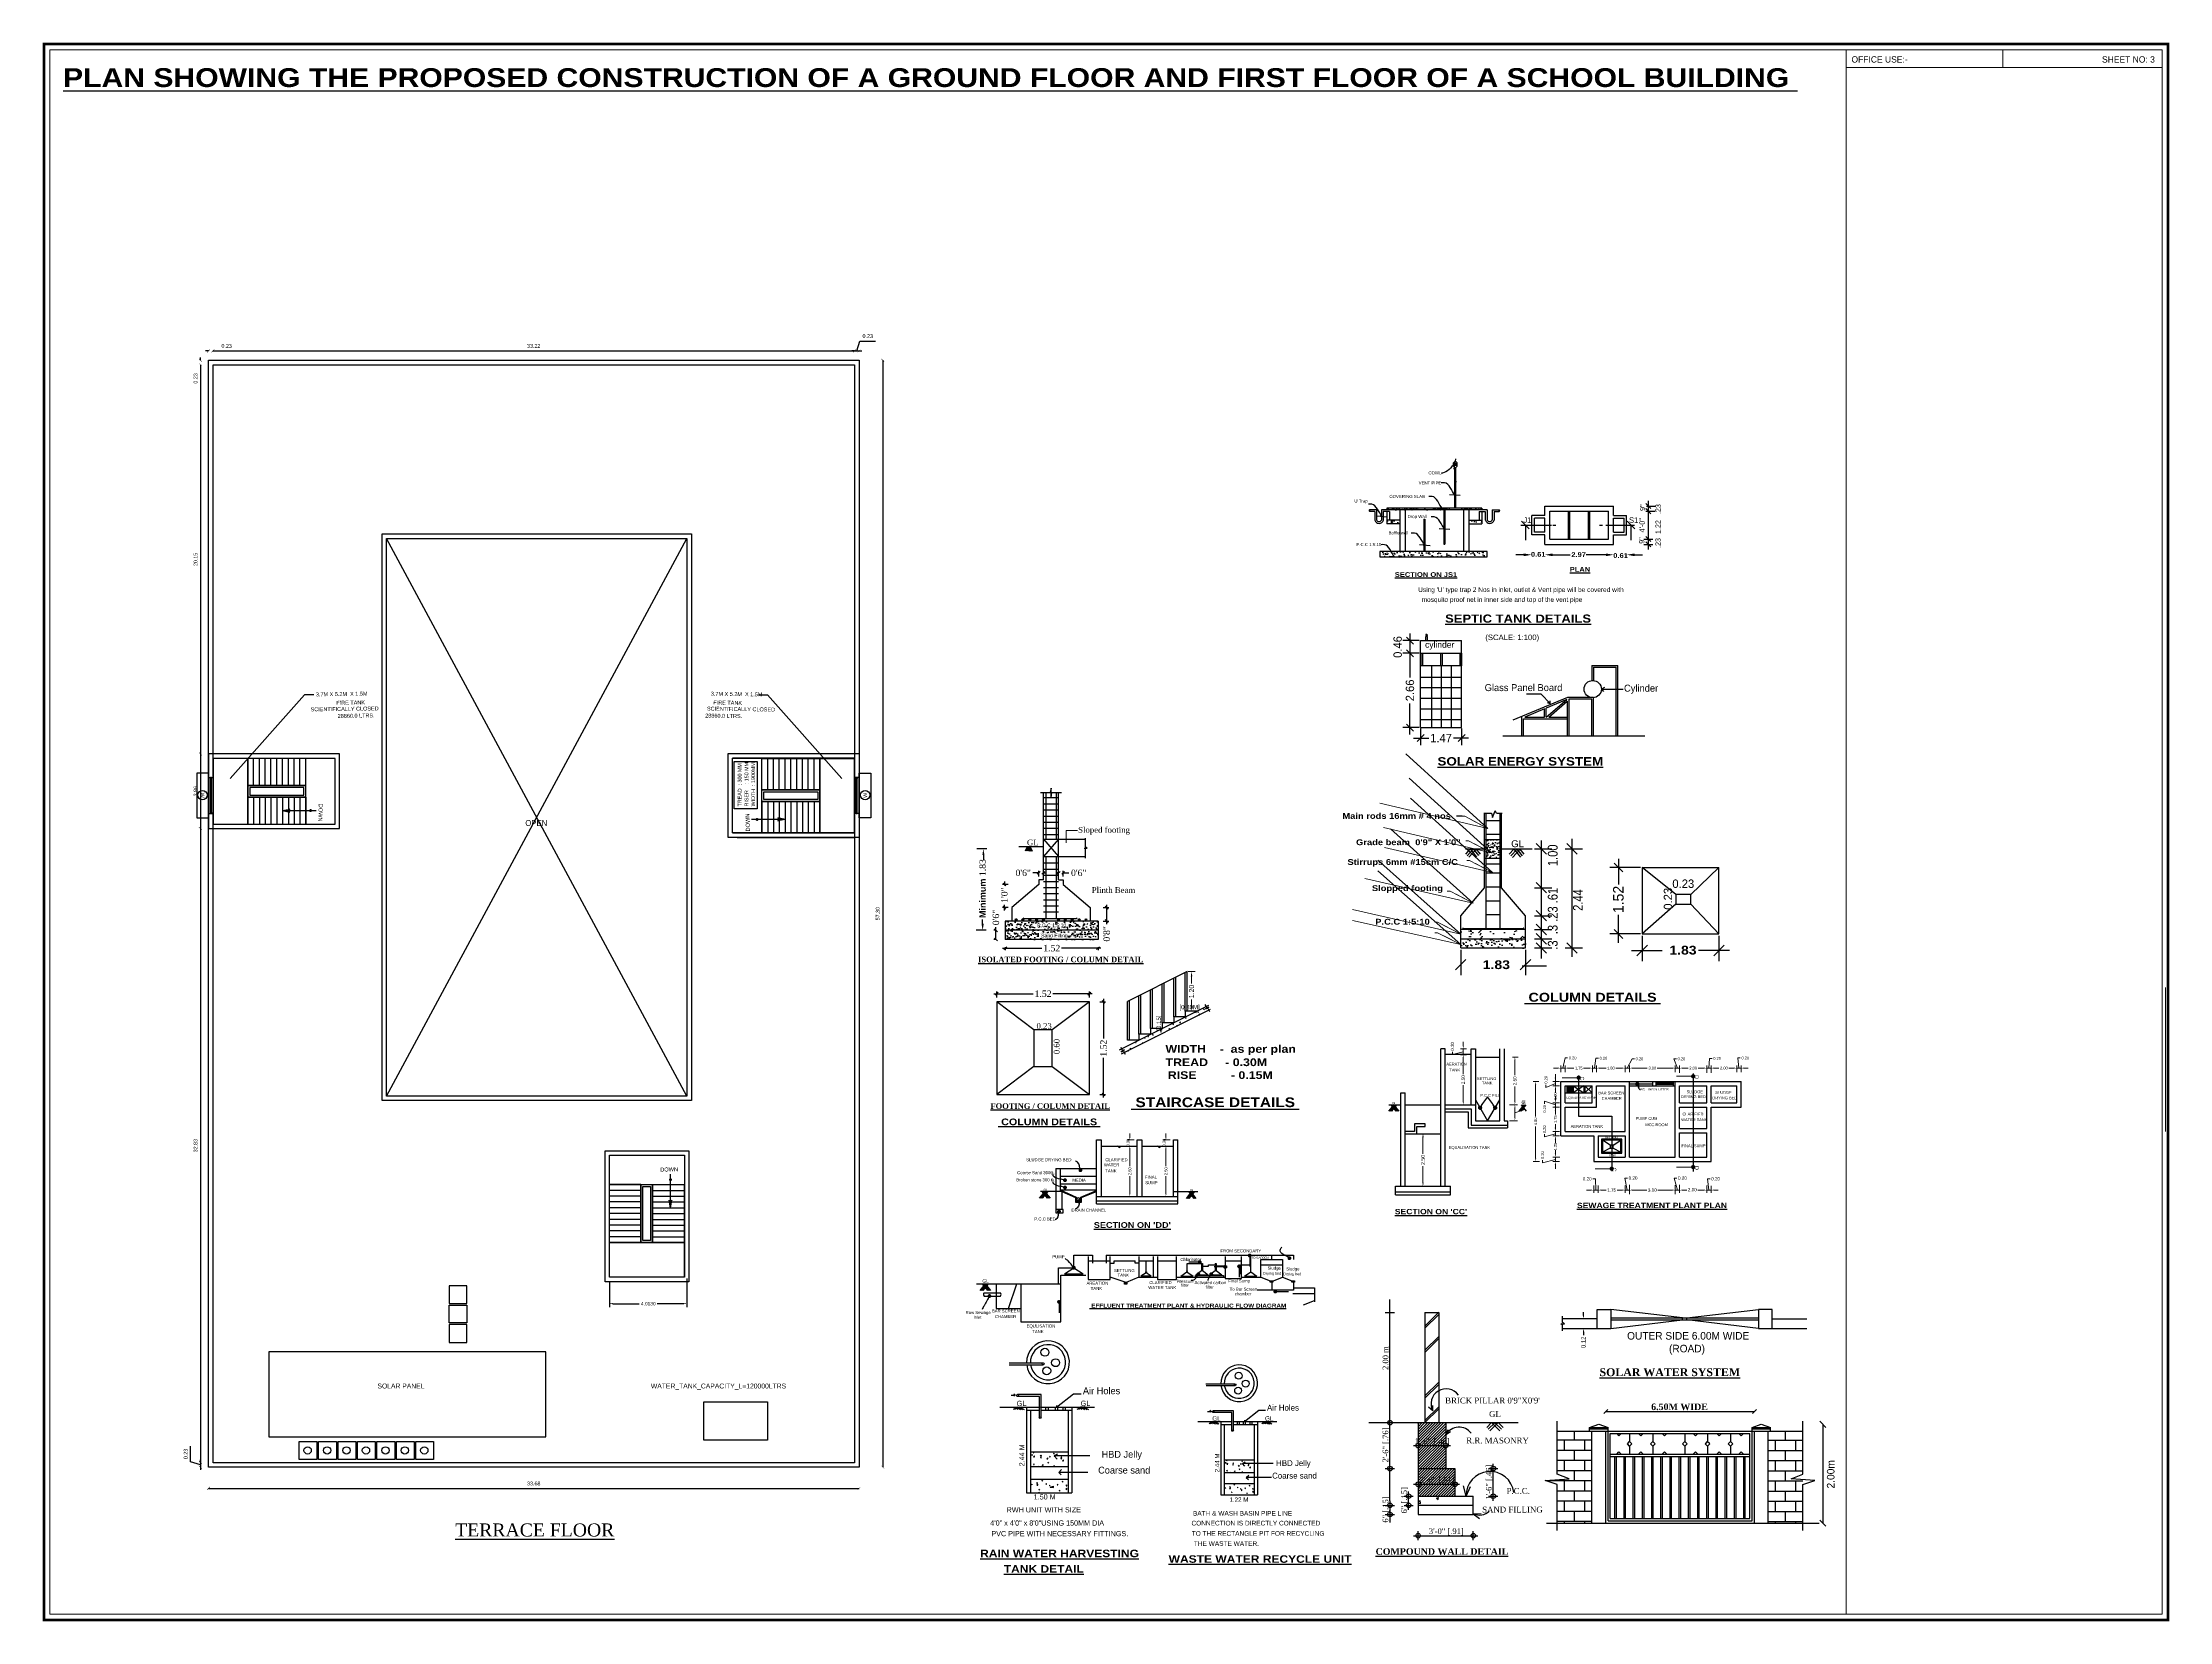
# Model space of a CAD drawing. Header units: metres. Extents: x 6102560 to 6120122, y -6664095 to -6659794.
# Drawn here: x 6102676.5 to 6102786.7, y -6659941.1 to -6659859.3 of the extents above; entities that cross this region are included whole.
import ezdxf
from ezdxf.enums import TextEntityAlignment as Align

# ---------------------------------------------------------------- set-up
doc = ezdxf.new("R2010")
doc.units = ezdxf.units.M
doc.header["$LTSCALE"] = 500
doc.header["$MEASUREMENT"] = 0
for name, pattern in [('DASHED2', [0.375, 0.25, -0.125]), ('HIDDEN', [0.375, 0.25, -0.125]), ('HIDDENX2', [0.75, 0.5, -0.25]), ('PHANTOM2', [1.25, 0.625, -0.125, 0.125, -0.125, 0.125, -0.125])]:
    doc.linetypes.add(name, pattern=pattern)
doc.layers.get('0').update_dxf_attribs({"linetype": 'CONTINUOUS'})
doc.layers.get('Defpoints').update_dxf_attribs({"linetype": 'CONTINUOUS'})
for name, color, linetype in [('above', 250, 'DASHED2'), ('BLK_1_FLR_1_CHAJJA', 6, 'CONTINUOUS'), ('BLK_1_FLR_1_EXIT_WIDTH_DOOR', 2, 'CONTINUOUS'), ('BLK_1_FLR_2_ROOF_AREA', 54, 'CONTINUOUS'), ('CONSIDER AREA', 233, 'CONTINUOUS'), ('DIM', 205, 'CONTINUOUS'), ('DOOR', 252, 'CONTINUOUS'), ('DOORTEXT', 13, 'CONTINUOUS'), ('ED', 30, 'CONTINUOUS'), ('FURN1', 252, 'CONTINUOUS'), ('FURNITURE', 252, 'CONTINUOUS'), ('SOLAR_PANEL', 3, 'CONTINUOUS'), ('SOLAR_WATER_HEATER', 1, 'CONTINUOUS'), ('T E X T', 7, 'CONTINUOUS'), ('TEXT', 4, 'CONTINUOUS'), ('W-SCH', 205, 'CONTINUOUS'), ('wall', 125, 'CONTINUOUS'), ('wall1', 125, 'CONTINUOUS'), ('WATER_TANK_CALCULATION', 150, 'CONTINUOUS'), ('WIN', 252, 'CONTINUOUS'), ('WINDOWS', 252, 'CONTINUOUS')]:
    doc.layers.add(name, color=color, linetype=linetype)
doc.styles.add('1', font='timesbd.ttf')
doc.styles.add('56', font='')
doc.styles.add('A', font='GOTHIC.TTF', dxfattribs={"width": 0.96, "height": 6.5})
doc.styles.add('Annotative', font='txt')
doc.styles.add('ED', font='GOTHIC.TTF')
doc.styles.add('GD', font='GOTHIC.TTF')
doc.styles.add('RM', font='GOTHIC.TTF')
doc.styles.add('RomanS', font='arial.ttf')
doc.styles.add('S2', font='GOTHIC.TTF')
doc.styles.get("Standard").update_dxf_attribs({"font": 'GOTHIC.TTF'})
doc.styles.add('style1', font='times.ttf', dxfattribs={"height": 11})
doc.styles.add('style4', font='BOOKOS.TTF', dxfattribs={"height": 300})
doc.styles.add('style5', font='framd.ttf', dxfattribs={"height": 9})
doc.styles.add('swc-72', font='swissc.ttf')
doc.styles.add('USA TEXT', font='GOTHIC.TTF')
doc.styles.get('56').set_extended_font_data('Arial Black')
doc.dimstyles.new('1-100-ED', dxfattribs={"dimtxt": 0.2, "dimasz": 0.15, "dimexe": 0.18, "dimexo": 0.0625, "dimgap": 0.15, "dimtad": 1, "dimzin": 0, "dimdsep": 46, "dimtxsty": 'USA TEXT', "dimblk": 'ARCHTICK', "dimcen": 0.1, "dimse1": 1, "dimse2": 1, "dimclrd": 256, "dimclrt": 256, "dimadec": 0, "dimazin": 0, "dimtfac": 1, "dimtofl": 0, "dimtmove": 0, "dimatfit": 3, "dimldrblk": 'ARCHTICK', "dimfxl": 0, "dimtolj": 1, "dimtzin": 0, "dimarcsym": 0})
doc.dimstyles.new('Aec_Arch_I$7', dxfattribs={"dimscale": 96, "dimtxt": 0.09375, "dimasz": 0.125, "dimexe": 0.083333, "dimexo": 0.125, "dimgap": 0.0625, "dimtad": 0, "dimdec": 1, "dimzin": 3, "dimdsep": 46, "dimlunit": 4, "dimtxsty": 'Annotative', "dimblk": 'OBLIQUE', "dimcen": 0.09375, "dimdle": 0.125, "dimadec": 0, "dimazin": 0, "dimtfac": 1, "dimtdec": 1, "dimtofl": 0, "dimtmove": 2, "dimatfit": 3, "dimldrblk": 'OBLIQUE', "dimfxl": 0, "dimfrac": 1, "dimtolj": 1, "dimtzin": 0, "dimarcsym": 0})
doc.dimstyles.get("Standard").update_dxf_attribs({"dimtxt": 0.18, "dimasz": 0.18, "dimexe": 0.18, "dimexo": 0.0625, "dimgap": 0.09, "dimtad": 0, "dimtih": 1, "dimtoh": 1, "dimdec": 4, "dimzin": 0, "dimdsep": 46, "dimtxsty": 'Standard', "dimcen": 0.09, "dimadec": 0, "dimazin": 0, "dimtfac": 1, "dimtdec": 4, "dimtofl": 0, "dimtmove": 0, "dimatfit": 3, "dimfxl": 0, "dimtolj": 1, "dimtzin": 0, "dimarcsym": 0})
doc.dimstyles.new('STANDARD$0', dxfattribs={"dimtxt": 7, "dimasz": 3, "dimexe": 3, "dimexo": 1, "dimgap": 1.5, "dimtad": 1, "dimdec": 1, "dimzin": 1, "dimdsep": 46, "dimlunit": 4, "dimtxsty": 'Standard', "dimblk": 'OBLIQUE', "dimcen": 0.09375, "dimdle": 1, "dimclrd": 8, "dimclre": 8, "dimclrt": 7, "dimadec": 1, "dimazin": 0, "dimtfac": 1, "dimtdec": 1, "dimtix": 1, "dimtmove": 2, "dimatfit": 3, "dimldrblk": 'ARCHTICK', "dimfxl": 0, "dimfrac": 2, "dimtolj": 1, "dimtzin": 0, "dimarcsym": 0})
doc.dimstyles.new('STANDARD$7', dxfattribs={"dimtxt": 200, "dimasz": 100, "dimexe": 200, "dimexo": 200, "dimgap": 100, "dimtad": 1, "dimzin": 12, "dimdsep": 46, "dimtxsty": 'style1', "dimblk": 'OBLIQUE', "dimblk1": 'DOT', "dimblk2": 'DOT', "dimsah": 1, "dimcen": 200, "dimse1": 1, "dimse2": 1, "dimclrd": 6, "dimclre": 3, "dimclrt": 6, "dimadec": 0, "dimazin": 0, "dimtfac": 1, "dimtix": 1, "dimtmove": 2, "dimatfit": 3, "dimldrblk": 'DOT', "dimfxl": 0, "dimtolj": 1, "dimtzin": 12, "dimarcsym": 0})

# ---------------------------------------------------------------- blocks, each defined once
blk = doc.blocks.new('*D163')
at = {"color": 0, "lineweight": -2}
for p, q in [((15500.12, -249.86), (15500.12, -249.4)), ((15500.37, -249.58), (15501.33, -249.58)), ((15503.08, -249.58), (15502.11, -249.58)), ((15503.33, -249.86), (15503.33, -249.4))]:
    blk.add_line(p, q, dxfattribs=at)
at = {"color": 0, "lineweight": 0}
for points in [[(15500.37, -249.54), (15500.37, -249.62), (15500.12, -249.58)], [(15503.08, -249.54), (15503.08, -249.62), (15503.33, -249.58)]]:
    blk.add_solid(points, dxfattribs=at)
at = {"layer": 'Defpoints', "color": 0, "lineweight": 0}
for p in [(15500.12, -249.93), (15503.33, -249.58), (15503.33, -249.93)]:
    blk.add_point(p, dxfattribs=at)
at = {"color": 0, "insert": (15501.72, -249.58), "char_height": 0.23, "attachment_point": 5}
blk.add_mtext('\\A1;3.00', dxfattribs=at)
blk = doc.blocks.new('*D164')
at = {"color": 0, "lineweight": -2}
for p, q in [((15503.08, -249.58), (15502.83, -249.58)), ((15503.48, -249.58), (15503.26, -248.74)), ((15503.26, -248.74), (15503.44, -248.74)), ((15503.33, -249.24), (15503.33, -249.76)), ((15503.63, -249.58), (15503.33, -249.58)), ((15503.63, -249.2), (15503.63, -249.76)), ((15503.88, -249.58), (15504.13, -249.58))]:
    blk.add_line(p, q, dxfattribs=at)
at = {"color": 0, "lineweight": 0}
for points in [[(15503.08, -249.54), (15503.08, -249.62), (15503.33, -249.58)], [(15503.88, -249.54), (15503.88, -249.62), (15503.63, -249.58)]]:
    blk.add_solid(points, dxfattribs=at)
at = {"layer": 'Defpoints', "color": 0, "lineweight": 0}
for p in [(15503.33, -249.17), (15503.33, -249.58), (15503.63, -249.14)]:
    blk.add_point(p, dxfattribs=at)
at = {"color": 0, "insert": (15503.83, -248.74), "char_height": 0.23, "attachment_point": 5}
blk.add_mtext('\\A1;0.20', dxfattribs=at)
blk = doc.blocks.new('*D165')
at = {"color": 0, "lineweight": -2}
for p, q in [((15503.63, -249.2), (15503.63, -249.76)), ((15503.88, -249.58), (15504.12, -249.58)), ((15505.28, -249.58), (15504.91, -249.58)), ((15505.53, -249.25), (15505.53, -249.76))]:
    blk.add_line(p, q, dxfattribs=at)
at = {"color": 0, "lineweight": 0}
for points in [[(15503.88, -249.54), (15503.88, -249.62), (15503.63, -249.58)], [(15505.28, -249.54), (15505.28, -249.62), (15505.53, -249.58)]]:
    blk.add_solid(points, dxfattribs=at)
at = {"layer": 'Defpoints', "color": 0, "lineweight": 0}
for p in [(15503.63, -249.14), (15503.63, -249.58), (15505.53, -249.19)]:
    blk.add_point(p, dxfattribs=at)
at = {"color": 0, "insert": (15504.52, -249.55), "char_height": 0.23, "attachment_point": 5}
blk.add_mtext('\\A1;2.00', dxfattribs=at)
blk = doc.blocks.new('*D166')
at = {"color": 0, "lineweight": -2}
for p, q in [((15505.28, -249.58), (15505.03, -249.58)), ((15505.53, -249.25), (15505.53, -249.76)), ((15505.83, -249.58), (15505.53, -249.58)), ((15505.68, -249.58), (15505.58, -248.79)), ((15505.58, -248.79), (15505.76, -248.79)), ((15505.83, -249.27), (15505.83, -249.76)), ((15506.08, -249.58), (15506.33, -249.58))]:
    blk.add_line(p, q, dxfattribs=at)
at = {"color": 0, "lineweight": 0}
for points in [[(15505.28, -249.54), (15505.28, -249.62), (15505.53, -249.58)], [(15506.08, -249.54), (15506.08, -249.62), (15505.83, -249.58)]]:
    blk.add_solid(points, dxfattribs=at)
at = {"layer": 'Defpoints', "color": 0, "lineweight": 0}
for p in [(15505.53, -249.19), (15505.53, -249.58), (15505.83, -249.21)]:
    blk.add_point(p, dxfattribs=at)
at = {"color": 0, "insert": (15506.15, -248.79), "char_height": 0.23, "attachment_point": 5}
blk.add_mtext('\\A1;0.20', dxfattribs=at)
blk = doc.blocks.new('*D167')
at = {"color": 0, "lineweight": -2}
for p, q in [((15499.57, -249.58), (15499.32, -249.58)), ((15499.97, -249.58), (15499.8, -248.74)), ((15499.8, -248.74), (15499.98, -248.74)), ((15499.82, -249.25), (15499.82, -249.76)), ((15499.82, -249.58), (15500.12, -249.58)), ((15500.12, -249.2), (15500.12, -249.76)), ((15500.37, -249.58), (15500.62, -249.58))]:
    blk.add_line(p, q, dxfattribs=at)
at = {"color": 0, "lineweight": 0}
for points in [[(15499.57, -249.54), (15499.57, -249.62), (15499.82, -249.58)], [(15500.37, -249.54), (15500.37, -249.62), (15500.12, -249.58)]]:
    blk.add_solid(points, dxfattribs=at)
at = {"layer": 'Defpoints', "color": 0, "lineweight": 0}
for p in [(15499.82, -249.19), (15500.12, -249.14), (15500.12, -249.58)]:
    blk.add_point(p, dxfattribs=at)
at = {"color": 0, "insert": (15500.37, -248.74), "char_height": 0.23, "attachment_point": 5}
blk.add_mtext('\\A1;0.20', dxfattribs=at)
blk = doc.blocks.new('*D168')
at = {"color": 0, "lineweight": -2}
for p, q in [((15497.92, -249.25), (15497.92, -249.76)), ((15498.17, -249.58), (15498.49, -249.58)), ((15499.57, -249.58), (15499.25, -249.58)), ((15499.82, -249.25), (15499.82, -249.76))]:
    blk.add_line(p, q, dxfattribs=at)
at = {"color": 0, "lineweight": 0}
for points in [[(15498.17, -249.54), (15498.17, -249.62), (15497.92, -249.58)], [(15499.57, -249.54), (15499.57, -249.62), (15499.82, -249.58)]]:
    blk.add_solid(points, dxfattribs=at)
at = {"layer": 'Defpoints', "color": 0, "lineweight": 0}
for p in [(15497.92, -249.19), (15499.82, -249.19), (15499.82, -249.58)]:
    blk.add_point(p, dxfattribs=at)
at = {"color": 0, "insert": (15498.87, -249.58), "char_height": 0.23, "attachment_point": 5}
blk.add_mtext('\\A1;1.75', dxfattribs=at)
blk = doc.blocks.new('*D169')
at = {"color": 0, "lineweight": -2}
for p, q in [((15497.37, -249.58), (15497.12, -249.58)), ((15497.73, -248.79), (15497.55, -248.79)), ((15497.62, -249.25), (15497.62, -249.76)), ((15497.62, -249.58), (15497.92, -249.58)), ((15497.77, -249.58), (15497.73, -248.79)), ((15497.92, -249.25), (15497.92, -249.76)), ((15498.17, -249.58), (15498.42, -249.58))]:
    blk.add_line(p, q, dxfattribs=at)
at = {"color": 0, "lineweight": 0}
for points in [[(15497.37, -249.54), (15497.37, -249.62), (15497.62, -249.58)], [(15498.17, -249.54), (15498.17, -249.62), (15497.92, -249.58)]]:
    blk.add_solid(points, dxfattribs=at)
at = {"layer": 'Defpoints', "color": 0, "lineweight": 0}
for p in [(15497.62, -249.19), (15497.92, -249.19), (15497.92, -249.58)]:
    blk.add_point(p, dxfattribs=at)
at = {"color": 0, "insert": (15497.16, -248.79), "char_height": 0.23, "attachment_point": 5}
blk.add_mtext('\\A1;0.20', dxfattribs=at)
blk = doc.blocks.new('*D170')
at = {"color": 0, "lineweight": -2}
for p, q in [((15495.61, -241.32), (15495.61, -240.86)), ((15495.86, -241.04), (15496.22, -241.04)), ((15497.27, -241.04), (15496.91, -241.04)), ((15497.52, -241.32), (15497.52, -240.86))]:
    blk.add_line(p, q, dxfattribs=at)
at = {"color": 0, "lineweight": 0}
for points in [[(15495.86, -241), (15495.86, -241.08), (15495.61, -241.04)], [(15497.27, -241), (15497.27, -241.08), (15497.52, -241.04)]]:
    blk.add_solid(points, dxfattribs=at)
at = {"layer": 'Defpoints', "color": 0, "lineweight": 0}
for p in [(15497.52, -241.04), (15495.61, -241.39), (15497.52, -241.39)]:
    blk.add_point(p, dxfattribs=at)
at = {"color": 0, "insert": (15496.57, -241.04), "char_height": 0.2, "attachment_point": 5}
blk.add_mtext('\\A1;1.75', dxfattribs=at)
blk = doc.blocks.new('*D171')
at = {"color": 0, "lineweight": -2}
for p, q in [((15495.06, -241.04), (15494.81, -241.04)), ((15495.31, -241.32), (15495.31, -240.86)), ((15495.31, -241.04), (15495.61, -241.04)), ((15495.46, -241.04), (15495.61, -240.33)), ((15495.61, -240.33), (15495.79, -240.33)), ((15495.61, -241.32), (15495.61, -240.86)), ((15495.86, -241.04), (15496.11, -241.04))]:
    blk.add_line(p, q, dxfattribs=at)
at = {"color": 0, "lineweight": 0}
for points in [[(15495.06, -241), (15495.06, -241.08), (15495.31, -241.04)], [(15495.86, -241), (15495.86, -241.08), (15495.61, -241.04)]]:
    blk.add_solid(points, dxfattribs=at)
at = {"layer": 'Defpoints', "color": 0, "lineweight": 0}
for p in [(15495.61, -241.04), (15495.31, -241.39), (15495.61, -241.39)]:
    blk.add_point(p, dxfattribs=at)
at = {"color": 0, "insert": (15496.14, -240.33), "char_height": 0.2, "attachment_point": 5}
blk.add_mtext('\\A1;0.20', dxfattribs=at)
blk = doc.blocks.new('*D172')
at = {"color": 0, "lineweight": -2}
for p, q in [((15493.78, -241.97), (15493.37, -241.97)), ((15493.55, -242.22), (15493.55, -244.42)), ((15493.55, -247.33), (15493.55, -245.13)), ((15493.83, -247.58), (15493.37, -247.58))]:
    blk.add_line(p, q, dxfattribs=at)
at = {"color": 0, "lineweight": 0}
for points in [[(15493.51, -242.22), (15493.59, -242.22), (15493.55, -241.97)], [(15493.51, -247.33), (15493.59, -247.33), (15493.55, -247.58)]]:
    blk.add_solid(points, dxfattribs=at)
at = {"layer": 'Defpoints', "color": 0, "lineweight": 0}
for p in [(15493.55, -241.97), (15493.85, -241.97), (15493.89, -247.58)]:
    blk.add_point(p, dxfattribs=at)
at = {"color": 0, "insert": (15493.55, -244.77), "char_height": 0.2, "attachment_point": 5, "rotation": 90}
blk.add_mtext('\\A1;4.80', dxfattribs=at)
blk = doc.blocks.new('*D173')
at = {"color": 0, "lineweight": -2}
for p, q in [((15495.21, -243.77), (15494.75, -243.77)), ((15494.93, -244.02), (15494.93, -244.28)), ((15495.21, -245.47), (15494.75, -245.47)), ((15494.93, -245.22), (15494.93, -244.96))]:
    blk.add_line(p, q, dxfattribs=at)
at = {"color": 0, "lineweight": 0}
for points in [[(15494.89, -244.02), (15494.98, -244.02), (15494.93, -243.77)], [(15494.89, -245.22), (15494.98, -245.22), (15494.93, -245.47)]]:
    blk.add_solid(points, dxfattribs=at)
at = {"layer": 'Defpoints', "color": 0, "lineweight": 0}
for p in [(15494.93, -243.77), (15495.27, -243.77), (15495.27, -245.47)]:
    blk.add_point(p, dxfattribs=at)
at = {"color": 0, "insert": (15494.93, -244.62), "char_height": 0.2, "attachment_point": 5, "rotation": 90}
blk.add_mtext('\\A1;1.75', dxfattribs=at)
blk = doc.blocks.new('*D174')
at = {"color": 0, "lineweight": -2}
for p, q in [((15495.21, -245.78), (15494.75, -245.78)), ((15494.93, -246.03), (15494.93, -246.19)), ((15494.93, -247.03), (15494.93, -246.87)), ((15495.24, -247.28), (15494.75, -247.28))]:
    blk.add_line(p, q, dxfattribs=at)
at = {"color": 0, "lineweight": 0}
for points in [[(15494.89, -246.03), (15494.98, -246.03), (15494.93, -245.78)], [(15494.89, -247.03), (15494.98, -247.03), (15494.93, -247.28)]]:
    blk.add_solid(points, dxfattribs=at)
at = {"layer": 'Defpoints', "color": 0, "lineweight": 0}
for p in [(15494.93, -245.78), (15495.27, -245.78), (15495.3, -247.28)]:
    blk.add_point(p, dxfattribs=at)
at = {"color": 0, "insert": (15494.93, -246.53), "char_height": 0.2, "attachment_point": 5, "rotation": 90}
blk.add_mtext('\\A1;1.25', dxfattribs=at)
blk = doc.blocks.new('*D175')
at = {"color": 0, "lineweight": -2}
for p, q in [((15494.93, -247.03), (15494.93, -246.78)), ((15494.93, -247.43), (15494.04, -247.66)), ((15494.04, -247.66), (15494.04, -247.48)), ((15495.24, -247.28), (15494.75, -247.28)), ((15495.21, -247.58), (15494.75, -247.58)), ((15494.93, -247.58), (15494.93, -247.28)), ((15494.93, -247.83), (15494.93, -248.08))]:
    blk.add_line(p, q, dxfattribs=at)
at = {"color": 0, "lineweight": 0}
for points in [[(15494.89, -247.03), (15494.98, -247.03), (15494.93, -247.28)], [(15494.89, -247.83), (15494.98, -247.83), (15494.93, -247.58)]]:
    blk.add_solid(points, dxfattribs=at)
at = {"layer": 'Defpoints', "color": 0, "lineweight": 0}
for p in [(15494.93, -247.28), (15495.27, -247.58), (15495.3, -247.28)]:
    blk.add_point(p, dxfattribs=at)
at = {"color": 0, "insert": (15494.04, -247.13), "char_height": 0.2, "attachment_point": 5, "rotation": 90}
blk.add_mtext('\\A1;0.20', dxfattribs=at)
blk = doc.blocks.new('*D176')
at = {"color": 0, "lineweight": -2}
for p, q in [((15494.93, -245.63), (15494.17, -245.85)), ((15494.17, -245.85), (15494.17, -245.67)), ((15495.21, -245.47), (15494.75, -245.47)), ((15494.93, -245.22), (15494.93, -244.97)), ((15494.93, -245.78), (15494.93, -245.47)), ((15495.21, -245.78), (15494.75, -245.78)), ((15494.93, -246.03), (15494.93, -246.28))]:
    blk.add_line(p, q, dxfattribs=at)
at = {"color": 0, "lineweight": 0}
for points in [[(15494.89, -245.22), (15494.98, -245.22), (15494.93, -245.47)], [(15494.89, -246.03), (15494.98, -246.03), (15494.93, -245.78)]]:
    blk.add_solid(points, dxfattribs=at)
at = {"layer": 'Defpoints', "color": 0, "lineweight": 0}
for p in [(15494.93, -245.47), (15495.27, -245.47), (15495.27, -245.78)]:
    blk.add_point(p, dxfattribs=at)
at = {"color": 0, "insert": (15494.17, -245.32), "char_height": 0.2, "attachment_point": 5, "rotation": 90}
blk.add_mtext('\\A1;0.20', dxfattribs=at)
blk = doc.blocks.new('*D177')
at = {"color": 0, "lineweight": -2}
for p, q in [((15495.21, -242.27), (15494.75, -242.27)), ((15494.93, -242.02), (15494.93, -241.77)), ((15495.21, -243.47), (15494.75, -243.47)), ((15494.93, -243.72), (15494.93, -243.97))]:
    blk.add_line(p, q, dxfattribs=at)
at = {"color": 0, "lineweight": 0}
for points in [[(15494.89, -242.02), (15494.98, -242.02), (15494.93, -242.27)], [(15494.89, -243.72), (15494.98, -243.72), (15494.93, -243.47)]]:
    blk.add_solid(points, dxfattribs=at)
at = {"layer": 'Defpoints', "color": 0, "lineweight": 0}
for p in [(15494.93, -242.27), (15495.27, -242.27), (15495.27, -243.47)]:
    blk.add_point(p, dxfattribs=at)
at = {"color": 0, "insert": (15494.93, -243.01), "char_height": 0.2, "attachment_point": 5, "rotation": 90}
blk.add_mtext('\\A1;1.00', dxfattribs=at)
blk = doc.blocks.new('*D178')
at = {"color": 0, "lineweight": -2}
for p, q in [((15494.93, -243.62), (15494.18, -243.36)), ((15494.18, -243.36), (15494.18, -243.54)), ((15495.21, -243.47), (15494.75, -243.47)), ((15495.21, -243.77), (15494.75, -243.77)), ((15494.93, -243.22), (15494.93, -242.97)), ((15494.93, -243.77), (15494.93, -243.47)), ((15494.93, -244.02), (15494.93, -244.27))]:
    blk.add_line(p, q, dxfattribs=at)
at = {"color": 0, "lineweight": 0}
for points in [[(15494.89, -243.22), (15494.98, -243.22), (15494.93, -243.47)], [(15494.89, -244.02), (15494.98, -244.02), (15494.93, -243.77)]]:
    blk.add_solid(points, dxfattribs=at)
at = {"layer": 'Defpoints', "color": 0, "lineweight": 0}
for p in [(15494.93, -243.47), (15495.27, -243.47), (15495.27, -243.77)]:
    blk.add_point(p, dxfattribs=at)
at = {"color": 0, "insert": (15494.18, -243.89), "char_height": 0.2, "attachment_point": 5, "rotation": 90}
blk.add_mtext('\\A1;0.20', dxfattribs=at)
blk = doc.blocks.new('*D179')
at = {"color": 0, "lineweight": -2}
for p, q in [((15494.93, -242.12), (15494.27, -242.39)), ((15494.27, -242.39), (15494.27, -242.21)), ((15495.21, -241.97), (15494.75, -241.97)), ((15495.21, -242.27), (15494.75, -242.27)), ((15494.93, -241.72), (15494.93, -241.47)), ((15494.93, -242.27), (15494.93, -241.97)), ((15494.93, -242.52), (15494.93, -242.77))]:
    blk.add_line(p, q, dxfattribs=at)
at = {"color": 0, "lineweight": 0}
for points in [[(15494.89, -241.72), (15494.98, -241.72), (15494.93, -241.97)], [(15494.89, -242.52), (15494.98, -242.52), (15494.93, -242.27)]]:
    blk.add_solid(points, dxfattribs=at)
at = {"layer": 'Defpoints', "color": 0, "lineweight": 0}
for p in [(15494.93, -241.97), (15495.27, -241.97), (15495.27, -242.27)]:
    blk.add_point(p, dxfattribs=at)
at = {"color": 0, "insert": (15494.27, -241.86), "char_height": 0.2, "attachment_point": 5, "rotation": 90}
blk.add_mtext('\\A1;0.20', dxfattribs=at)
blk = doc.blocks.new('*D180')
at = {"color": 0, "lineweight": -2}
for p, q in [((15507.38, -241.04), (15507.13, -241.04)), ((15507.63, -241.32), (15507.63, -240.86)), ((15507.63, -241.04), (15507.93, -241.04)), ((15507.78, -241.04), (15507.7, -240.33)), ((15507.7, -240.33), (15507.88, -240.33)), ((15507.93, -241.32), (15507.93, -240.86)), ((15508.18, -241.04), (15508.43, -241.04))]:
    blk.add_line(p, q, dxfattribs=at)
at = {"color": 0, "lineweight": 0}
for points in [[(15507.38, -241), (15507.38, -241.08), (15507.63, -241.04)], [(15508.18, -241), (15508.18, -241.08), (15507.93, -241.04)]]:
    blk.add_solid(points, dxfattribs=at)
at = {"layer": 'Defpoints', "color": 0, "lineweight": 0}
for p in [(15507.93, -241.04), (15507.63, -241.39), (15507.93, -241.39)]:
    blk.add_point(p, dxfattribs=at)
at = {"color": 0, "insert": (15508.23, -240.33), "char_height": 0.2, "attachment_point": 5}
blk.add_mtext('\\A1;0.20', dxfattribs=at)
blk = doc.blocks.new('*D181')
at = {"color": 0, "lineweight": -2}
for p, q in [((15505.83, -241.37), (15505.83, -240.86)), ((15506.08, -241.04), (15506.38, -241.04)), ((15507.38, -241.04), (15507.08, -241.04)), ((15507.63, -241.32), (15507.63, -240.86))]:
    blk.add_line(p, q, dxfattribs=at)
at = {"color": 0, "lineweight": 0}
for points in [[(15506.08, -241), (15506.08, -241.08), (15505.83, -241.04)], [(15507.38, -241), (15507.38, -241.08), (15507.63, -241.04)]]:
    blk.add_solid(points, dxfattribs=at)
at = {"layer": 'Defpoints', "color": 0, "lineweight": 0}
for p in [(15507.63, -241.04), (15505.83, -241.44), (15507.63, -241.39)]:
    blk.add_point(p, dxfattribs=at)
at = {"color": 0, "insert": (15506.73, -241.04), "char_height": 0.2, "attachment_point": 5}
blk.add_mtext('\\A1;2.00', dxfattribs=at)
blk = doc.blocks.new('*D182')
at = {"color": 0, "lineweight": -2}
for p, q in [((15505.28, -241.04), (15505.03, -241.04)), ((15505.53, -241.37), (15505.53, -240.86)), ((15505.53, -241.04), (15505.83, -241.04)), ((15505.68, -241.04), (15505.72, -240.36)), ((15505.72, -240.36), (15505.9, -240.36)), ((15505.83, -241.37), (15505.83, -240.86)), ((15506.08, -241.04), (15506.33, -241.04))]:
    blk.add_line(p, q, dxfattribs=at)
at = {"color": 0, "lineweight": 0}
for points in [[(15505.28, -241), (15505.28, -241.08), (15505.53, -241.04)], [(15506.08, -241), (15506.08, -241.08), (15505.83, -241.04)]]:
    blk.add_solid(points, dxfattribs=at)
at = {"layer": 'Defpoints', "color": 0, "lineweight": 0}
for p in [(15505.83, -241.04), (15505.53, -241.44), (15505.83, -241.44)]:
    blk.add_point(p, dxfattribs=at)
at = {"color": 0, "insert": (15506.25, -240.36), "char_height": 0.2, "attachment_point": 5}
blk.add_mtext('\\A1;0.20', dxfattribs=at)
blk = doc.blocks.new('*D183')
at = {"color": 0, "lineweight": -2}
for p, q in [((15503.63, -241.37), (15503.63, -240.86)), ((15503.88, -241.04), (15504.23, -241.04)), ((15505.28, -241.04), (15504.93, -241.04)), ((15505.53, -241.37), (15505.53, -240.86))]:
    blk.add_line(p, q, dxfattribs=at)
at = {"color": 0, "lineweight": 0}
for points in [[(15503.88, -241), (15503.88, -241.08), (15503.63, -241.04)], [(15505.28, -241), (15505.28, -241.08), (15505.53, -241.04)]]:
    blk.add_solid(points, dxfattribs=at)
at = {"layer": 'Defpoints', "color": 0, "lineweight": 0}
for p in [(15505.53, -241.04), (15503.63, -241.43), (15505.53, -241.44)]:
    blk.add_point(p, dxfattribs=at)
at = {"color": 0, "insert": (15504.58, -241.04), "char_height": 0.2, "attachment_point": 5}
blk.add_mtext('\\A1;2.00', dxfattribs=at)
blk = doc.blocks.new('*D184')
at = {"color": 0, "lineweight": -2}
for p, q in [((15503.08, -241.04), (15502.83, -241.04)), ((15503.48, -241.04), (15503.23, -240.39)), ((15503.23, -240.39), (15503.41, -240.39)), ((15503.33, -241.32), (15503.33, -240.86)), ((15503.33, -241.04), (15503.63, -241.04)), ((15503.63, -241.37), (15503.63, -240.86)), ((15503.88, -241.04), (15504.13, -241.04))]:
    blk.add_line(p, q, dxfattribs=at)
at = {"color": 0, "lineweight": 0}
for points in [[(15503.08, -241), (15503.08, -241.08), (15503.33, -241.04)], [(15503.88, -241), (15503.88, -241.08), (15503.63, -241.04)]]:
    blk.add_solid(points, dxfattribs=at)
at = {"layer": 'Defpoints', "color": 0, "lineweight": 0}
for p in [(15503.63, -241.04), (15503.33, -241.39), (15503.63, -241.43)]:
    blk.add_point(p, dxfattribs=at)
at = {"color": 0, "insert": (15503.76, -240.39), "char_height": 0.2, "attachment_point": 5}
blk.add_mtext('\\A1;0.20', dxfattribs=at)
blk = doc.blocks.new('*D185')
at = {"color": 0, "lineweight": -2}
for p, q in [((15500.12, -241.32), (15500.12, -240.86)), ((15500.37, -241.04), (15501.37, -241.04)), ((15503.08, -241.04), (15502.07, -241.04)), ((15503.33, -241.32), (15503.33, -240.86))]:
    blk.add_line(p, q, dxfattribs=at)
at = {"color": 0, "lineweight": 0}
for points in [[(15500.37, -241), (15500.37, -241.08), (15500.12, -241.04)], [(15503.08, -241), (15503.08, -241.08), (15503.33, -241.04)]]:
    blk.add_solid(points, dxfattribs=at)
at = {"layer": 'Defpoints', "color": 0, "lineweight": 0}
for p in [(15503.33, -241.04), (15500.12, -241.39), (15503.33, -241.39)]:
    blk.add_point(p, dxfattribs=at)
at = {"color": 0, "insert": (15501.72, -241.04), "char_height": 0.2, "attachment_point": 5}
blk.add_mtext('\\A1;3.00', dxfattribs=at)
blk = doc.blocks.new('*D186')
at = {"color": 0, "lineweight": -2}
for p, q in [((15499.57, -241.04), (15499.32, -241.04)), ((15499.82, -241.32), (15499.82, -240.86)), ((15499.82, -241.04), (15500.12, -241.04)), ((15499.97, -241.04), (15500.3, -240.39)), ((15500.12, -241.32), (15500.12, -240.86)), ((15500.3, -240.39), (15500.48, -240.39)), ((15500.37, -241.04), (15500.62, -241.04))]:
    blk.add_line(p, q, dxfattribs=at)
at = {"color": 0, "lineweight": 0}
for points in [[(15499.57, -241), (15499.57, -241.08), (15499.82, -241.04)], [(15500.37, -241), (15500.37, -241.08), (15500.12, -241.04)]]:
    blk.add_solid(points, dxfattribs=at)
at = {"layer": 'Defpoints', "color": 0, "lineweight": 0}
for p in [(15500.12, -241.04), (15499.82, -241.39), (15500.12, -241.39)]:
    blk.add_point(p, dxfattribs=at)
at = {"color": 0, "insert": (15500.82, -240.39), "char_height": 0.2, "attachment_point": 5}
blk.add_mtext('\\A1;0.20', dxfattribs=at)
blk = doc.blocks.new('*D187')
at = {"color": 0, "lineweight": -2}
for p, q in [((15497.82, -241.32), (15497.82, -240.86)), ((15498.07, -241.04), (15498.48, -241.04)), ((15499.57, -241.04), (15499.16, -241.04)), ((15499.82, -241.32), (15499.82, -240.86))]:
    blk.add_line(p, q, dxfattribs=at)
at = {"color": 0, "lineweight": 0}
for points in [[(15498.07, -241), (15498.07, -241.08), (15497.82, -241.04)], [(15499.57, -241), (15499.57, -241.08), (15499.82, -241.04)]]:
    blk.add_solid(points, dxfattribs=at)
at = {"layer": 'Defpoints', "color": 0, "lineweight": 0}
for p in [(15499.82, -241.04), (15497.82, -241.39), (15499.82, -241.39)]:
    blk.add_point(p, dxfattribs=at)
at = {"color": 0, "insert": (15498.82, -241.04), "char_height": 0.2, "attachment_point": 5}
blk.add_mtext('\\A1;1.80', dxfattribs=at)
blk = doc.blocks.new('*D188')
at = {"color": 0, "lineweight": -2}
for p, q in [((15497.27, -241.04), (15497.02, -241.04)), ((15497.52, -241.32), (15497.52, -240.86)), ((15497.52, -241.04), (15497.82, -241.04)), ((15497.67, -241.04), (15497.77, -240.35)), ((15497.77, -240.35), (15497.95, -240.35)), ((15497.82, -241.32), (15497.82, -240.86)), ((15498.07, -241.04), (15498.32, -241.04))]:
    blk.add_line(p, q, dxfattribs=at)
at = {"color": 0, "lineweight": 0}
for points in [[(15497.27, -241), (15497.27, -241.08), (15497.52, -241.04)], [(15498.07, -241), (15498.07, -241.08), (15497.82, -241.04)]]:
    blk.add_solid(points, dxfattribs=at)
at = {"layer": 'Defpoints', "color": 0, "lineweight": 0}
for p in [(15497.82, -241.04), (15497.52, -241.39), (15497.82, -241.39)]:
    blk.add_point(p, dxfattribs=at)
at = {"color": 0, "insert": (15498.3, -240.35), "char_height": 0.2, "attachment_point": 5}
blk.add_mtext('\\A1;0.20', dxfattribs=at)
blk = doc.blocks.new('*D158')
at = {"color": 0, "lineweight": -2}
for p, q in [((15485.67, -245.63), (15485.48, -245.63)), ((15485.66, -245.88), (15485.66, -247.04)), ((15485.66, -249.06), (15485.66, -247.9)), ((15485.67, -249.31), (15485.48, -249.31))]:
    blk.add_line(p, q, dxfattribs=at)
at = {"color": 0, "lineweight": 0}
for points in [[(15485.62, -245.88), (15485.71, -245.88), (15485.66, -245.63)], [(15485.62, -249.06), (15485.71, -249.06), (15485.66, -249.31)]]:
    blk.add_solid(points, dxfattribs=at)
at = {"layer": 'Defpoints', "color": 0, "lineweight": 0}
for p in [(15485.73, -245.63), (15485.66, -249.31), (15485.73, -249.31)]:
    blk.add_point(p, dxfattribs=at)
at = {"color": 0, "insert": (15485.66, -247.47), "char_height": 0.26, "attachment_point": 5, "rotation": 90}
blk.add_mtext('\\A1;2.50', dxfattribs=at)
blk = doc.blocks.new('*D159')
at = {"color": 0, "lineweight": -2}
for p, q in [((15488.7, -239.69), (15488.3, -239.69)), ((15488.48, -239.44), (15488.48, -239.19)), ((15488.48, -240.1), (15488.48, -239.69)), ((15488.48, -239.9), (15487.73, -240.09)), ((15487.73, -240.09), (15487.73, -239.91)), ((15488.7, -240.1), (15488.3, -240.1)), ((15488.48, -240.35), (15488.48, -240.6))]:
    blk.add_line(p, q, dxfattribs=at)
at = {"color": 0, "lineweight": 0}
for points in [[(15488.44, -239.44), (15488.52, -239.44), (15488.48, -239.69)], [(15488.44, -240.35), (15488.52, -240.35), (15488.48, -240.1)]]:
    blk.add_solid(points, dxfattribs=at)
at = {"layer": 'Defpoints', "color": 0, "lineweight": 0}
for p in [(15488.48, -239.69), (15488.76, -239.69), (15488.76, -240.1)]:
    blk.add_point(p, dxfattribs=at)
at = {"color": 0, "insert": (15487.73, -239.52), "char_height": 0.23, "attachment_point": 5, "rotation": 90}
blk.add_mtext('\\A1;0.30', dxfattribs=at)
blk = doc.blocks.new('*D160')
at = {"color": 0, "lineweight": -2}
for p, q in [((15492.32, -240.27), (15491.92, -240.27)), ((15492.1, -240.52), (15492.1, -241.54)), ((15492.1, -243.35), (15492.1, -242.33)), ((15492.11, -243.6), (15491.92, -243.6))]:
    blk.add_line(p, q, dxfattribs=at)
at = {"color": 0, "lineweight": 0}
for points in [[(15492.06, -240.52), (15492.14, -240.52), (15492.1, -240.27)], [(15492.06, -243.35), (15492.14, -243.35), (15492.1, -243.6)]]:
    blk.add_solid(points, dxfattribs=at)
at = {"layer": 'Defpoints', "color": 0, "lineweight": 0}
for p in [(15492.39, -240.27), (15492.1, -243.6), (15492.17, -243.6)]:
    blk.add_point(p, dxfattribs=at)
at = {"color": 0, "insert": (15492.1, -241.93), "char_height": 0.23, "attachment_point": 5, "rotation": 90}
blk.add_mtext('\\A1;2.50', dxfattribs=at)
blk = doc.blocks.new('*D161')
at = {"color": 0, "lineweight": -2}
for p, q in [((15488.49, -240.1), (15488.3, -240.1)), ((15488.48, -240.35), (15488.48, -241.46)), ((15488.48, -243.35), (15488.48, -242.24)), ((15488.49, -243.6), (15488.3, -243.6))]:
    blk.add_line(p, q, dxfattribs=at)
at = {"color": 0, "lineweight": 0}
for points in [[(15488.44, -240.35), (15488.52, -240.35), (15488.48, -240.1)], [(15488.44, -243.35), (15488.52, -243.35), (15488.48, -243.6)]]:
    blk.add_solid(points, dxfattribs=at)
at = {"layer": 'Defpoints', "color": 0, "lineweight": 0}
for p in [(15488.55, -240.1), (15488.48, -243.6), (15488.55, -243.6)]:
    blk.add_point(p, dxfattribs=at)
at = {"color": 0, "insert": (15488.48, -241.85), "char_height": 0.23, "attachment_point": 5, "rotation": 90}
blk.add_mtext('\\A1;2.50', dxfattribs=at)
blk = doc.blocks.new('*D162')
at = {"color": 0, "lineweight": -2}
for p, q in [((15491.72, -243.6), (15492.28, -243.6)), ((15492.1, -243.85), (15492.1, -244.47)), ((15492.1, -244.16), (15492.72, -243.97)), ((15492.72, -243.97), (15492.72, -243.79)), ((15491.72, -244.72), (15492.28, -244.72))]:
    blk.add_line(p, q, dxfattribs=at)
at = {"color": 0, "lineweight": 0}
for points in [[(15492.06, -243.85), (15492.14, -243.85), (15492.1, -243.6)], [(15492.06, -244.47), (15492.14, -244.47), (15492.1, -244.72)]]:
    blk.add_solid(points, dxfattribs=at)
at = {"layer": 'Defpoints', "color": 0, "lineweight": 0}
for p in [(15491.66, -243.6), (15491.66, -244.72), (15492.1, -244.72)]:
    blk.add_point(p, dxfattribs=at)
at = {"color": 0, "insert": (15492.72, -243.49), "char_height": 0.2, "attachment_point": 5, "rotation": 90}
blk.add_mtext('\\A1;750', dxfattribs=at)
blk = doc.blocks.new('_OBLIQUE')
at = {"color": 0, "linetype": 'ByBlock'}
blk.add_line((-0.5, -0.5), (0.5, 0.5), dxfattribs=at)
blk = doc.blocks.new('*D154')
at = {"color": 0, "lineweight": -2}
for p, q in [((15522.6, -234.04), (15522.27, -234.04)), ((15522.45, -234.29), (15522.45, -235.62)), ((15522.45, -237.72), (15522.45, -236.4)), ((15522.6, -237.97), (15522.27, -237.97))]:
    blk.add_line(p, q, dxfattribs=at)
at = {"color": 0, "lineweight": 0}
for points in [[(15522.4, -234.29), (15522.49, -234.29), (15522.45, -234.04)], [(15522.4, -237.72), (15522.49, -237.72), (15522.45, -237.97)]]:
    blk.add_solid(points, dxfattribs=at)
at = {"layer": 'Defpoints', "color": 0, "lineweight": 0}
for p in [(15522.45, -234.04), (15522.66, -234.04), (15522.66, -237.97)]:
    blk.add_point(p, dxfattribs=at)
at = {"color": 0, "insert": (15522.45, -236.01), "char_height": 0.23, "attachment_point": 5, "rotation": 90}
blk.add_mtext('\\A1;2.50', dxfattribs=at)
blk = doc.blocks.new('*D155')
at = {"color": 0, "lineweight": -2}
for p, q in [((15525.42, -234.04), (15525.09, -234.04)), ((15525.27, -234.29), (15525.27, -235.62)), ((15525.27, -237.72), (15525.27, -236.4)), ((15525.42, -237.97), (15525.09, -237.97))]:
    blk.add_line(p, q, dxfattribs=at)
at = {"color": 0, "lineweight": 0}
for points in [[(15525.22, -234.29), (15525.31, -234.29), (15525.27, -234.04)], [(15525.22, -237.72), (15525.31, -237.72), (15525.27, -237.97)]]:
    blk.add_solid(points, dxfattribs=at)
at = {"layer": 'Defpoints', "color": 0, "lineweight": 0}
for p in [(15525.27, -234.04), (15525.49, -234.04), (15525.49, -237.97)]:
    blk.add_point(p, dxfattribs=at)
at = {"color": 0, "insert": (15525.27, -236.01), "char_height": 0.23, "attachment_point": 5, "rotation": 90}
blk.add_mtext('\\A1;2.50', dxfattribs=at)
blk = doc.blocks.new('*D156')
at = {"color": 0, "lineweight": -2}
for p, q in [((15522.78, -233.57), (15522.27, -233.57)), ((15522.6, -234.04), (15522.27, -234.04)), ((15522.45, -233.32), (15522.45, -233.07)), ((15522.45, -234.29), (15522.45, -234.54))]:
    blk.add_line(p, q, dxfattribs=at)
at = {"color": 0, "lineweight": 0}
for points in [[(15522.4, -233.32), (15522.49, -233.32), (15522.45, -233.57)], [(15522.4, -234.29), (15522.49, -234.29), (15522.45, -234.04)]]:
    blk.add_solid(points, dxfattribs=at)
at = {"layer": 'Defpoints', "color": 0, "lineweight": 0}
for p in [(15522.45, -233.57), (15522.66, -234.04), (15522.85, -233.57)]:
    blk.add_point(p, dxfattribs=at)
at = {"color": 0, "insert": (15522.31, -233.78), "char_height": 0.23, "attachment_point": 5, "rotation": 90}
blk.add_mtext('\\A1;0.30', dxfattribs=at)
blk = doc.blocks.new('*D157')
at = {"color": 0, "lineweight": -2}
for p, q in [((15525.61, -233.57), (15525.09, -233.57)), ((15525.42, -234.04), (15525.09, -234.04)), ((15525.27, -233.32), (15525.27, -233.07)), ((15525.27, -234.29), (15525.27, -234.54))]:
    blk.add_line(p, q, dxfattribs=at)
at = {"color": 0, "lineweight": 0}
for points in [[(15525.22, -233.32), (15525.31, -233.32), (15525.27, -233.57)], [(15525.22, -234.29), (15525.31, -234.29), (15525.27, -234.04)]]:
    blk.add_solid(points, dxfattribs=at)
at = {"layer": 'Defpoints', "color": 0, "lineweight": 0}
for p in [(15525.27, -233.57), (15525.49, -234.04), (15525.67, -233.57)]:
    blk.add_point(p, dxfattribs=at)
at = {"color": 0, "insert": (15525.13, -233.78), "char_height": 0.23, "attachment_point": 5, "rotation": 90}
blk.add_mtext('\\A1;0.30', dxfattribs=at)
blk = doc.blocks.new('GDFGFDG')
at = {"linetype": 'ByBlock', "ltscale": 0.5}
for p, q in [((15484.37, -227.65), (15483.2, -227.65)), ((15483.7, -227.15), (15483.7, -230.29)), ((15484.37, -228.56), (15483.2, -228.56)), ((15483.7, -234.38), (15483.7, -232.15)), ((15484.37, -233.88), (15483.2, -233.88)), ((15484.46, -233.96), (15484.46, -235.13)), ((15487.4, -233.96), (15487.4, -235.13)), ((15483.96, -234.63), (15485.05, -234.63)), ((15487.9, -234.63), (15486.81, -234.63))]:
    blk.add_line(p, q, dxfattribs=at)
for p, q in [((15484.46, -233.88), (15484.46, -227.65)), ((15484.46, -227.65), (15487.4, -227.65)), ((15484.81, -227.24), (15484.99, -227.24)), ((15484.83, -227.65), (15484.83, -227.39)), ((15484.89, -227.33), (15484.89, -227.17)), ((15484.95, -227.65), (15484.95, -227.39)), ((15487.4, -233.88), (15487.4, -227.65)), ((15484.46, -228.56), (15487.4, -228.56)), ((15487.4, -229.47), (15484.46, -229.47)), ((15484.47, -228.56), (15484.47, -229.47)), ((15484.6, -228.56), (15484.6, -229.47)), ((15485.26, -233.88), (15485.26, -229.47)), ((15485.88, -228.56), (15485.88, -229.47)), ((15485.95, -233.88), (15485.95, -229.47)), ((15486, -228.56), (15486, -229.47)), ((15486.68, -233.88), (15486.68, -229.47)), ((15487.28, -228.56), (15487.28, -229.47)), ((15487.4, -228.56), (15487.4, -229.47)), ((15496.73, -229.43), (15498.59, -229.43)), ((15496.73, -229.43), (15496.73, -230.53)), ((15496.85, -229.56), (15496.85, -230.53)), ((15496.85, -229.56), (15498.47, -229.56)), ((15498.47, -234.47), (15498.47, -229.56)), ((15498.59, -234.47), (15498.59, -229.43)), ((15484.46, -230.28), (15487.4, -230.28)), ((15484.46, -231.01), (15487.4, -231.01)), ((15493.1, -231.5), (15492.04, -231.5)), ((15493.75, -232.15), (15493.1, -231.5)), ((15497.64, -231.02), (15497.41, -231.13)), ((15497.41, -231.13), (15498.97, -231.13)), ((15497.41, -231.13), (15497.57, -231.3)), ((15484.46, -231.78), (15487.4, -231.78)), ((15484.46, -232.54), (15487.4, -232.54)), ((15494.98, -231.73), (15491.06, -233.36)), ((15493.33, -232.55), (15491.92, -233.14)), ((15493.33, -233.14), (15493.33, -232.55)), ((15494.94, -231.88), (15493.45, -232.5)), ((15493.45, -233.14), (15494.94, -231.88)), ((15493.45, -233.14), (15493.45, -232.5)), ((15493.53, -232.08), (15493.75, -232.15)), ((15493.64, -233.14), (15494.96, -231.98)), ((15493.75, -232.15), (15493.75, -231.97)), ((15494.96, -231.98), (15494.96, -234.47)), ((15496.85, -231.73), (15494.98, -231.73)), ((15496.73, -231.85), (15495.08, -231.85)), ((15495.08, -231.85), (15495.08, -234.47)), ((15496.73, -234.47), (15496.73, -231.85)), ((15496.85, -234.47), (15496.85, -231.73)), ((15484.46, -233.31), (15487.4, -233.31)), ((15484.46, -233.88), (15487.4, -233.88)), ((15490.35, -234.47), (15500.53, -234.47)), ((15491.72, -234.47), (15491.72, -233.09)), ((15491.82, -234.47), (15491.82, -233.26)), ((15491.82, -233.26), (15494.96, -233.26)), ((15491.92, -233.14), (15493.33, -233.14)), ((15493.64, -233.14), (15494.96, -233.14))]:
    blk.add_line(p, q)
blk.add_circle((15496.79, -231.13), 0.619)
blk.add_arc((15484.89, -227.39), 0.0607, 0, 180)
at = {"linetype": 'ByBlock', "ltscale": 0.5, "xscale": 0.4991132757723028, "yscale": 0.4991132757723028, "zscale": 0.4991132757723028}
for p, rotation in [((15483.7, -227.65), 90), ((15483.7, -228.56), 90), ((15483.7, -228.56), 270), ((15483.7, -233.88), 270), ((15484.46, -234.63), 180)]:
    blk.add_blockref('_OBLIQUE', p, dxfattribs=dict(at, rotation=rotation))
blk.add_blockref('_OBLIQUE', (15487.4, -234.63), dxfattribs=at)
for s, height, p in [('cylinder', 0.455, (15484.78, -228.17)), ('Glass Panel Board', 0.4991, (15489.05, -231.27)), ('Cylinder', 0.499, (15499.03, -231.31))]:
    blk.add_text(s, height=height).set_placement(p)
at = {"style": '56'}
blk.add_text('%%USOLAR ENERGY SYSTEM', height=0.5989, dxfattribs=at).set_placement((15485.67, -236.6))
at = {"linetype": 'ByBlock', "ltscale": 0.5, "char_height": 0.599, "attachment_point": 5, "rotation": 90}
for s, insert in [('\\A1;0.46', (15482.82, -228.11)), ('\\A1;2.66', (15483.7, -231.22))]:
    blk.add_mtext(s, dxfattribs=dict(at, insert=insert))
at = {"linetype": 'ByBlock', "ltscale": 0.5, "insert": (15485.93, -234.63), "char_height": 0.599, "attachment_point": 5}
blk.add_mtext('\\A1;1.47', dxfattribs=at)
blk = doc.blocks.new('*D189')
at = {"color": 0, "lineweight": -2}
for p, q in [((15507.3, -306.43), (15507.65, -306.43)), ((15507.47, -306.68), (15507.47, -307.04)), ((15507.47, -308.23), (15507.47, -307.87)), ((15507.3, -308.48), (15507.65, -308.48))]:
    blk.add_line(p, q, dxfattribs=at)
at = {"color": 0, "lineweight": 0}
for points in [[(15507.43, -306.68), (15507.51, -306.68), (15507.47, -306.43)], [(15507.43, -308.23), (15507.51, -308.23), (15507.47, -308.48)]]:
    blk.add_solid(points, dxfattribs=at)
at = {"layer": 'Defpoints', "color": 0, "lineweight": 0}
for p in [(15507.24, -306.43), (15507.47, -306.43), (15507.24, -308.48)]:
    blk.add_point(p, dxfattribs=at)
at = {"color": 0, "lineweight": 0, "insert": (15507.47, -307.46), "char_height": 0.26, "attachment_point": 5, "rotation": 90}
blk.add_mtext('\\A1;1.20', dxfattribs=at)
blk = doc.blocks.new('_Dot')
at = {"color": 0, "linetype": 'ByBlock', "lineweight": -2}
blk.add_line((-0.5, 0), (-1, 0), dxfattribs=at)
at = {"color": 0, "linetype": 'ByBlock', "const_width": 0.5}
blk.add_lwpolyline([(-0.25, 0, 1), (0.25, 0, 1)], format="xyb", close=True, dxfattribs=at)
blk = doc.blocks.new('DOT')
at = {"layer": 'wall', "color": 0, "linetype": 'ByBlock'}
blk.add_line((-0.5, 0), (-1, 0), dxfattribs=at)
at = {"layer": 'wall', "color": 0, "linetype": 'ByBlock', "const_width": 0.5}
blk.add_lwpolyline([(-0.25, 0, 1), (0.25, 0, 1)], format="xyb", close=True, dxfattribs=at)
blk = doc.blocks.new('*D206')
at = {"layer": 'BLK_1_FLR_1_EXIT_WIDTH_DOOR', "color": 0, "lineweight": -2}
for p, q in [((6102705.89, -6659923.49), (6102705.89, -6659924.81)), ((6102709.9, -6659923.33), (6102709.9, -6659924.81)), ((6102706.07, -6659924.63), (6102707.43, -6659924.63)), ((6102709.72, -6659924.63), (6102708.36, -6659924.63))]:
    blk.add_line(p, q, dxfattribs=at)
at = {"layer": 'BLK_1_FLR_1_EXIT_WIDTH_DOOR', "color": 0}
for points in [[(6102706.07, -6659924.6), (6102706.07, -6659924.66), (6102705.89, -6659924.63)], [(6102709.72, -6659924.6), (6102709.72, -6659924.66), (6102709.9, -6659924.63)]]:
    blk.add_solid(points, dxfattribs=at)
at = {"layer": 'Defpoints', "color": 0}
for p in [(6102705.89, -6659923.43), (6102709.9, -6659923.26), (6102709.9, -6659924.63)]:
    blk.add_point(p, dxfattribs=at)
at = {"layer": 'BLK_1_FLR_1_EXIT_WIDTH_DOOR', "color": 0, "insert": (6102707.9, -6659924.63), "char_height": 0.18, "attachment_point": 5}
blk.add_mtext('\\A1;4.0130', dxfattribs=at)
blk = doc.blocks.new('_ArchTick')
at = {"color": 0, "linetype": 'ByBlock', "const_width": 0.15}
blk.add_lwpolyline([(-0.5, -0.5), (0.5, 0.5)], dxfattribs=at)
blk = doc.blocks.new('*D196')
at = {"linetype": 'PHANTOM2', "lineweight": -2}
blk.add_line((6102685.13, -6659934.19), (6102718.81, -6659934.19), dxfattribs=at)
at = {"layer": 'Defpoints', "color": 0}
for p in [(6102685.13, -6659933.09), (6102718.81, -6659933.09), (6102718.81, -6659934.19)]:
    blk.add_point(p, dxfattribs=at)
at = {"lineweight": -2, "xscale": 0.15, "yscale": 0.15, "zscale": 0.15, "rotation": 180}
blk.add_blockref('_ArchTick', (6102685.13, -6659934.19), dxfattribs=at)
at = {"lineweight": -2, "xscale": 0.15, "yscale": 0.15, "zscale": 0.15}
blk.add_blockref('_ArchTick', (6102718.81, -6659934.19), dxfattribs=at)
at = {"insert": (6102701.97, -6659933.94), "char_height": 0.2, "attachment_point": 5, "style": 'USA TEXT'}
blk.add_mtext('\\A1;33.68', dxfattribs=at)
blk = doc.blocks.new('*D197')
at = {"linetype": 'PHANTOM2', "lineweight": -2}
blk.add_line((6102720.04, -6659875.79), (6102720.04, -6659933.09), dxfattribs=at)
at = {"layer": 'Defpoints', "color": 0}
for p in [(6102718.81, -6659875.79), (6102718.81, -6659933.09), (6102720.04, -6659933.09)]:
    blk.add_point(p, dxfattribs=at)
at = {"lineweight": -2, "xscale": 0.15, "yscale": 0.15, "zscale": 0.15}
for p, rotation in [((6102720.04, -6659875.79), 90), ((6102720.04, -6659933.09), 270)]:
    blk.add_blockref('_ArchTick', p, dxfattribs=dict(at, rotation=rotation))
at = {"insert": (6102719.78, -6659904.44), "char_height": 0.2, "attachment_point": 5, "rotation": 90, "style": 'USA TEXT'}
blk.add_mtext('\\A1;57.30', dxfattribs=at)
blk = doc.blocks.new('*D198')
at = {"linetype": 'PHANTOM2', "lineweight": -2}
for p, q in [((6102685.13, -6659875.31), (6102684.98, -6659875.31)), ((6102685.36, -6659875.31), (6102686.48, -6659875.31))]:
    blk.add_line(p, q, dxfattribs=at)
at = {"layer": 'Defpoints', "color": 0}
for p in [(6102685.36, -6659875.31), (6102685.13, -6659875.79), (6102685.36, -6659876.02)]:
    blk.add_point(p, dxfattribs=at)
at = {"lineweight": -2, "xscale": 0.15, "yscale": 0.15, "zscale": 0.15}
blk.add_blockref('_ArchTick', (6102685.13, -6659875.31), dxfattribs=at)
at = {"lineweight": -2, "xscale": 0.15, "yscale": 0.15, "zscale": 0.15, "rotation": 180}
blk.add_blockref('_ArchTick', (6102685.36, -6659875.31), dxfattribs=at)
at = {"insert": (6102686.07, -6659875.05), "char_height": 0.2, "attachment_point": 5, "style": 'USA TEXT'}
blk.add_mtext('\\A1;0.23', dxfattribs=at)
blk = doc.blocks.new('*D199')
at = {"linetype": 'PHANTOM2', "lineweight": -2}
blk.add_line((6102685.36, -6659875.31), (6102718.58, -6659875.31), dxfattribs=at)
at = {"layer": 'Defpoints', "color": 0}
for p in [(6102718.58, -6659875.31), (6102718.58, -6659875.41), (6102685.36, -6659876.02)]:
    blk.add_point(p, dxfattribs=at)
at = {"lineweight": -2, "xscale": 0.15, "yscale": 0.15, "zscale": 0.15, "rotation": 180}
blk.add_blockref('_ArchTick', (6102685.36, -6659875.31), dxfattribs=at)
at = {"lineweight": -2, "xscale": 0.15, "yscale": 0.15, "zscale": 0.15}
blk.add_blockref('_ArchTick', (6102718.58, -6659875.31), dxfattribs=at)
at = {"insert": (6102701.97, -6659875.05), "char_height": 0.2, "attachment_point": 5, "style": 'USA TEXT'}
blk.add_mtext('\\A1;33.22', dxfattribs=at)
blk = doc.blocks.new('*D200')
at = {"linetype": 'PHANTOM2', "lineweight": -2}
for p, q in [((6102718.58, -6659875.31), (6102718.43, -6659875.31)), ((6102718.58, -6659875.31), (6102718.81, -6659875.31)), ((6102718.7, -6659875.31), (6102718.85, -6659874.8)), ((6102718.81, -6659875.31), (6102718.96, -6659875.31)), ((6102718.85, -6659874.8), (6102719.67, -6659874.8))]:
    blk.add_line(p, q, dxfattribs=at)
at = {"layer": 'Defpoints', "color": 0}
for p in [(6102718.58, -6659875.41), (6102718.81, -6659875.31), (6102718.81, -6659875.55)]:
    blk.add_point(p, dxfattribs=at)
at = {"lineweight": -2, "xscale": 0.15, "yscale": 0.15, "zscale": 0.15}
blk.add_blockref('_ArchTick', (6102718.58, -6659875.31), dxfattribs=at)
at = {"lineweight": -2, "xscale": 0.15, "yscale": 0.15, "zscale": 0.15, "rotation": 180}
blk.add_blockref('_ArchTick', (6102718.81, -6659875.31), dxfattribs=at)
at = {"insert": (6102719.26, -6659874.54), "char_height": 0.2, "attachment_point": 5, "style": 'USA TEXT'}
blk.add_mtext('\\A1;0.23', dxfattribs=at)
blk = doc.blocks.new('*D201')
at = {"linetype": 'PHANTOM2', "lineweight": -2}
for p, q in [((6102684.71, -6659875.79), (6102684.71, -6659875.64)), ((6102684.71, -6659876.02), (6102684.71, -6659877.14))]:
    blk.add_line(p, q, dxfattribs=at)
at = {"layer": 'Defpoints', "color": 0}
for p in [(6102684.71, -6659876.02), (6102685.13, -6659875.79), (6102685.36, -6659876.02)]:
    blk.add_point(p, dxfattribs=at)
at = {"lineweight": -2, "xscale": 0.15, "yscale": 0.15, "zscale": 0.15}
for p, rotation in [((6102684.71, -6659875.79), 270), ((6102684.71, -6659876.02), 90)]:
    blk.add_blockref('_ArchTick', p, dxfattribs=dict(at, rotation=rotation))
at = {"insert": (6102684.46, -6659876.73), "char_height": 0.2, "attachment_point": 5, "rotation": 90, "style": 'USA TEXT'}
blk.add_mtext('\\A1;0.23', dxfattribs=at)
blk = doc.blocks.new('*D202')
at = {"linetype": 'PHANTOM2', "lineweight": -2}
blk.add_line((6102684.71, -6659876.02), (6102684.71, -6659896.17), dxfattribs=at)
at = {"layer": 'Defpoints', "color": 0}
for p in [(6102685.36, -6659876.02), (6102684.71, -6659896.17), (6102684.81, -6659896.17)]:
    blk.add_point(p, dxfattribs=at)
at = {"lineweight": -2, "xscale": 0.15, "yscale": 0.15, "zscale": 0.15}
for p, rotation in [((6102684.71, -6659876.02), 90), ((6102684.71, -6659896.17), 270)]:
    blk.add_blockref('_ArchTick', p, dxfattribs=dict(at, rotation=rotation))
at = {"insert": (6102684.46, -6659886.1), "char_height": 0.2, "attachment_point": 5, "rotation": 90, "style": 'USA TEXT'}
blk.add_mtext('\\A1;20.15', dxfattribs=at)
blk = doc.blocks.new('*D203')
at = {"linetype": 'PHANTOM2', "lineweight": -2}
blk.add_line((6102684.71, -6659896.17), (6102684.71, -6659900.03), dxfattribs=at)
at = {"layer": 'Defpoints', "color": 0}
for p in [(6102684.81, -6659896.17), (6102684.68, -6659900.03), (6102684.71, -6659900.03)]:
    blk.add_point(p, dxfattribs=at)
at = {"lineweight": -2, "xscale": 0.15, "yscale": 0.15, "zscale": 0.15}
for p, rotation in [((6102684.71, -6659896.17), 90), ((6102684.71, -6659900.03), 270)]:
    blk.add_blockref('_ArchTick', p, dxfattribs=dict(at, rotation=rotation))
at = {"insert": (6102684.46, -6659898.1), "char_height": 0.2, "attachment_point": 5, "rotation": 90, "style": 'USA TEXT'}
blk.add_mtext('\\A1;3.86', dxfattribs=at)
blk = doc.blocks.new('*D204')
at = {"linetype": 'PHANTOM2', "lineweight": -2}
blk.add_line((6102684.71, -6659900.03), (6102684.71, -6659932.86), dxfattribs=at)
at = {"layer": 'Defpoints', "color": 0}
for p in [(6102684.68, -6659900.03), (6102684.71, -6659932.86), (6102684.9, -6659932.86)]:
    blk.add_point(p, dxfattribs=at)
at = {"lineweight": -2, "xscale": 0.15, "yscale": 0.15, "zscale": 0.15}
for p, rotation in [((6102684.71, -6659900.03), 90), ((6102684.71, -6659932.86), 270)]:
    blk.add_blockref('_ArchTick', p, dxfattribs=dict(at, rotation=rotation))
at = {"insert": (6102684.46, -6659916.45), "char_height": 0.2, "attachment_point": 5, "rotation": 90, "style": 'USA TEXT'}
blk.add_mtext('\\A1;32.83', dxfattribs=at)
blk = doc.blocks.new('*D205')
at = {"linetype": 'PHANTOM2', "lineweight": -2}
for p, q in [((6102684.2, -6659932.82), (6102684.2, -6659932)), ((6102684.71, -6659932.86), (6102684.71, -6659932.71)), ((6102684.71, -6659932.98), (6102684.2, -6659932.82)), ((6102684.71, -6659932.86), (6102684.71, -6659933.09)), ((6102684.71, -6659933.09), (6102684.71, -6659933.24))]:
    blk.add_line(p, q, dxfattribs=at)
at = {"layer": 'Defpoints', "color": 0}
for p in [(6102684.71, -6659933.09), (6102684.9, -6659932.86), (6102685.13, -6659933.09)]:
    blk.add_point(p, dxfattribs=at)
at = {"lineweight": -2, "xscale": 0.15, "yscale": 0.15, "zscale": 0.15}
for p, rotation in [((6102684.71, -6659932.86), 270), ((6102684.71, -6659933.09), 90)]:
    blk.add_blockref('_ArchTick', p, dxfattribs=dict(at, rotation=rotation))
at = {"insert": (6102683.95, -6659932.41), "char_height": 0.2, "attachment_point": 5, "rotation": 90, "style": 'USA TEXT'}
blk.add_mtext('\\A1;0.23', dxfattribs=at)
blk = doc.blocks.new('YUIOP5636')
for p, q in [((15486.90487, -249.30811), (15486.90487, -239.69472)), ((15487.20528, -239.69472), (15486.90487, -239.69472)), ((15487.20528, -249.30811), (15487.20528, -239.69472)), ((15489.037, -243.60016), (15489.037, -239.69472)), ((15489.037, -239.69472), (15489.33742, -239.69472)), ((15489.33742, -239.69472), (15489.33742, -244.72256)), ((15491.04188, -244.72256), (15491.04188, -239.69472)), ((15491.34229, -239.69472), (15491.34229, -244.72256)), ((15489.037, -240.09528), (15487.20528, -240.09528)), ((15489.33742, -240.26927), (15491.04188, -240.26927)), ((15495.31419, -241.96992), (15507.93176, -241.96992)), ((15495.31419, -245.77521), (15495.31419, -241.96992)), ((15495.61461, -242.27033), (15497.51726, -242.27033)), ((15495.61461, -243.47201), (15495.61461, -242.27033)), ((15495.73144, -242.27033), (15495.73144, -242.77938)), ((15495.73144, -242.33709), (15496.18415, -242.33709)), ((15495.73144, -242.40385), (15496.18415, -242.40385)), ((15495.73144, -242.47061), (15496.18415, -242.47061)), ((15495.73144, -242.53737), (15496.18415, -242.53737)), ((15495.73144, -242.60413), (15496.18415, -242.60413)), ((15495.73144, -242.67089), (15496.18415, -242.67089)), ((15496.18415, -242.27033), (15496.18415, -242.77938)), ((15496.92686, -242.27033), (15496.18415, -242.77938)), ((15496.18415, -242.27033), (15496.92686, -242.77938)), ((15496.55551, -241.54625), (15496.55551, -244.40873)), ((15496.92686, -242.27033), (15496.92686, -242.77938)), ((15497.51726, -242.27033), (15496.99153, -242.77938)), ((15496.99153, -242.27033), (15497.51726, -242.77938)), ((15496.99153, -242.27033), (15496.99153, -242.77938)), ((15497.51726, -243.47201), (15497.51726, -242.27033)), ((15497.81768, -243.77243), (15497.81768, -242.27033)), ((15497.81768, -242.27033), (15499.82047, -242.27033)), ((15499.82047, -245.4748), (15499.82047, -242.27033)), ((15500.12089, -247.2773), (15500.12089, -241.96992)), ((15500.12089, -242.1322), (15501.72312, -242.1322)), ((15500.12089, -242.27033), (15503.32535, -242.27033)), ((15501.72312, -241.96992), (15501.72312, -242.27033)), ((15501.99016, -242.27033), (15501.99016, -241.96992)), ((15501.99016, -242.07005), (15503.19183, -242.07005)), ((15501.99016, -242.17019), (15503.19183, -242.17019)), ((15503.19183, -242.27033), (15503.19183, -241.96992)), ((15503.32535, -247.2773), (15503.32535, -241.96992)), ((15503.62577, -243.47201), (15503.62577, -242.27033)), ((15503.62577, -242.27033), (15505.52841, -242.27033)), ((15504.57709, -241.4189), (15504.57709, -248.28095)), ((15505.52841, -243.47201), (15505.52841, -242.27033)), ((15505.82883, -242.27033), (15507.63134, -242.27033)), ((15505.82883, -243.47201), (15505.82883, -242.27033)), ((15507.63134, -243.47201), (15507.63134, -242.27033)), ((15507.93176, -243.77243), (15507.93176, -241.96992)), ((15483.28093, -244.0487), (15483.63873, -243.60016)), ((15483.28335, -243.60016), (15484.12182, -243.60016)), ((15483.34498, -244.0487), (15483.70278, -243.60016)), ((15483.40903, -244.0487), (15483.76683, -243.60016)), ((15483.79701, -244.0487), (15483.43921, -243.60016)), ((15483.47307, -244.0487), (15483.83088, -243.60016)), ((15483.86106, -244.0487), (15483.50326, -243.60016)), ((15483.92511, -244.0487), (15483.5673, -243.60016)), ((15483.98916, -244.0487), (15483.63135, -243.60016)), ((15484.12182, -249.30811), (15484.12182, -242.77401)), ((15484.12182, -242.77401), (15484.42224, -242.77401)), ((15484.42224, -249.30811), (15484.42224, -242.77401)), ((15484.42224, -243.60016), (15486.90487, -243.60016)), ((15487.20528, -243.60016), (15489.33742, -243.60016)), ((15487.20528, -243.90058), (15489.037, -243.90058)), ((15487.20528, -244.10086), (15488.83672, -244.10086)), ((15488.83672, -244.10086), (15488.83672, -245.22325)), ((15489.037, -243.90058), (15489.037, -245.02298)), ((15489.33742, -243.25593), (15490.18965, -244.72256)), ((15490.18965, -244.72256), (15491.04188, -243.26845)), ((15492.40001, -244.0487), (15492.75782, -243.60016)), ((15492.46406, -244.0487), (15492.82187, -243.60016)), ((15492.52811, -244.0487), (15492.88592, -243.60016)), ((15492.9161, -244.0487), (15492.55829, -243.60016)), ((15495.61461, -242.77938), (15497.51726, -242.77938)), ((15495.61461, -243.47201), (15497.51726, -243.47201)), ((15495.61461, -243.77243), (15497.81768, -243.77243)), ((15495.61461, -245.4748), (15495.61461, -243.77243)), ((15495.73144, -242.73765), (15496.18415, -242.73765)), ((15503.62577, -243.47201), (15505.52841, -243.47201)), ((15503.62577, -245.27452), (15503.62577, -243.77243)), ((15503.62577, -243.77243), (15505.52841, -243.77243)), ((15505.52841, -245.27452), (15505.52841, -243.77243)), ((15505.82883, -243.47201), (15507.63134, -243.47201)), ((15505.82883, -247.57772), (15505.82883, -243.77243)), ((15505.82883, -243.77243), (15507.93176, -243.77243)), ((15485.06295, -245.474), (15484.42224, -245.474)), ((15484.42224, -245.63399), (15486.90487, -245.63399)), ((15485.06295, -244.93504), (15485.06295, -245.474)), ((15485.81276, -244.93504), (15485.06295, -244.93504)), ((15485.222, -245.11672), (15485.81276, -245.11672)), ((15485.222, -245.63399), (15485.222, -245.11672)), ((15485.81276, -245.11672), (15485.81276, -244.93504)), ((15488.83672, -245.22325), (15491.58221, -245.22325)), ((15489.037, -245.02298), (15491.58221, -245.02298)), ((15489.33742, -244.72256), (15491.04188, -244.72256)), ((15491.34229, -244.72256), (15491.58221, -244.72256)), ((15491.58221, -244.72256), (15491.58221, -245.22325)), ((15495.61461, -245.4748), (15499.82047, -245.4748)), ((15496.55551, -244.40873), (15498.8754, -244.40873)), ((15498.8754, -244.40873), (15498.8754, -248.24323)), ((15503.62577, -245.27452), (15505.52841, -245.27452)), ((15503.62577, -247.2773), (15503.62577, -245.57493)), ((15503.62577, -245.57493), (15505.52841, -245.57493)), ((15505.52841, -247.2773), (15505.52841, -245.57493)), ((15495.31419, -245.77521), (15497.6174, -245.77521)), ((15497.6174, -245.77521), (15497.6174, -247.57772)), ((15497.91782, -245.77521), (15497.91782, -247.2773)), ((15497.91782, -245.77521), (15499.82047, -245.77521)), ((15498.77526, -246.42612), (15498.23701, -246.09232)), ((15498.77526, -246.64309), (15498.23701, -246.93308)), ((15498.97554, -246.42612), (15499.51379, -246.09232)), ((15498.97554, -246.64309), (15499.51379, -246.93308)), ((15499.82047, -245.77521), (15499.82047, -247.2773)), ((15497.6174, -247.57772), (15505.82883, -247.57772)), ((15497.91782, -247.2773), (15499.82047, -247.2773)), ((15500.12089, -247.2773), (15503.32535, -247.2773)), ((15503.62577, -247.2773), (15505.52841, -247.2773)), ((15483.73378, -249.30811), (15487.59332, -249.30811)), ((15483.73378, -249.90895), (15483.73378, -249.30811)), ((15483.73378, -249.70867), (15487.59332, -249.70867)), ((15483.73378, -249.90895), (15487.59332, -249.90895)), ((15487.59332, -249.90895), (15487.59332, -249.30811))]:
    blk.add_line(p, q)
for points in [[(15498.17025, -246.99984), (15499.58055, -246.99984), (15499.58055, -246.02556), (15498.17025, -246.02556)], [(15498.23701, -246.93308), (15499.51379, -246.93308), (15499.51379, -246.09232), (15498.23701, -246.09232)], [(15498.77526, -246.64309), (15498.97554, -246.64309), (15498.97554, -246.42612), (15498.77526, -246.42612)]]:
    blk.add_lwpolyline(points, close=True)
for s, height, style, p in [('AERATION ', 0.200352, 'RomanS', (15487.30094, -240.86627)), ('TANK', 0.200352, 'RomanS', (15487.51028, -241.27177)), ('SETTLING', 0.200352, 'RomanS', (15489.4363, -241.87899)), ('TANK', 0.200352, 'RomanS', (15489.78387, -242.18393)), ('BAR SCREEN', 0.200352, 'RomanS', (15497.93765, -242.87901)), ('ROLLING SHUTTER', 0.1502091, 'RomanS', (15500.89051, -242.60364)), ('SLUDGE', 0.200352, 'RomanS', (15504.11542, -242.79764)), ('SLUDGE', 0.200352, 'RomanS', (15506.12891, -242.84029)), ('GL', 0.150209, 'RomanS', (15483.50853, -243.56306)), ('P.C.C FILL', 0.200352, 'RomanS', (15489.67882, -243.04563)), ('GL', 0.150209, 'RomanS', (15492.55959, -243.51382)), ('EQUALISATIONTANK', 0.1502091, 'RomanS', (15495.69943, -243.18305)), ('CHAMBER', 0.200352, 'RomanS', (15498.17599, -243.25855)), ('DRYING BED', 0.200352, 'RomanS', (15503.72699, -243.14099)), ('CLARIFIED', 0.200352, 'RomanS', (15503.83522, -244.35674)), ('DRYING BED', 0.200352, 'RomanS', (15505.92532, -243.22867)), ('AERATION TANK', 0.2003525, 'RomanS', (15496.00744, -245.22115)), ('PUMP CUM', 0.200352, 'RomanS', (15500.55844, -244.66146)), ('MCC ROOM', 0.200352, 'RomanS', (15501.22521, -245.10378)), ('WATER TANK', 0.200352, 'RomanS', (15503.74335, -244.75088)), ('EQUALISATION TANK', 0.2003525, 'RomanS', (15487.46805, -246.69253)), ('SETTING', 0.150209, 'RomanS', (15498.39775, -245.96969)), ('TANK', 0.150209, 'RomanS', (15498.62978, -247.22084)), ('FINAL SUMP', 0.200352, 'RomanS', (15503.76083, -246.57687)), ("%%USECTION ON 'CC'", 0.3756609, '56', (15483.68962, -251.27392)), ('%%USEWAGE TREATMENT PLANT PLAN', 0.3756609, '56', (15496.44103, -250.84173))]:
    blk.add_text(s, height=height, dxfattribs=dict(style=style)).set_placement(p)
at = {"style": 'RomanS'}
for s, p in [('C', (15496.67224, -241.63207)), ('D', (15504.69383, -241.53418)), ('C', (15498.92222, -248.00275)), ('D', (15504.69383, -247.89265))]:
    blk.add_text(s, height=0.27321, rotation=270, dxfattribs=at).set_placement(p)
for base, p1, p2, text, override, picture, middle in [((15488.47795, -239.69472), (15488.76194, -240.09528), (15488.76194, -239.69472), '0.30', {"dimtxt": 0.23, "dimtmove": 1}, '*D159', (15487.73463, -239.81565)), ((15494.93408, -241.96992), (15495.27385, -242.27033), (15495.27385, -241.96992), '0.20', {"dimtxt": 0.2, "dimtmove": 1}, '*D179', (15494.26603, -242.11669)), ((15494.93408, -242.27033), (15495.27385, -243.47201), (15495.27385, -242.27033), '1.00', {"dimtxt": 0.2, "dimtmove": 1}, '*D177', (15494.93408, -243.01331)), ((15494.93408, -243.47201), (15495.27385, -243.77243), (15495.27385, -243.47201), '0.20', {"dimtxt": 0.2, "dimtmove": 1}, '*D178', (15494.17743, -243.63229)), ((15494.93408, -245.4748), (15495.27385, -245.77521), (15495.27385, -245.4748), '0.20', {"dimtxt": 0.2, "dimtmove": 1}, '*D176', (15494.1682, -245.58325)), ((15494.93408, -247.2773), (15495.27385, -247.57772), (15495.30121, -247.2773), '0.20', {"dimtxt": 0.2, "dimtmove": 1}, '*D175', (15494.03856, -247.38874))]:
    dim = blk.add_linear_dim(base=base, p1=p1, p2=p2, angle=90, text=text, dimstyle='Standard', override=override)
    dim.commit()
    dim.dimension.update_dxf_attribs({"geometry": picture, "text_midpoint": middle, "dimtype": 128})
for base, p1, p2, text, override, picture, middle in [((15488.47795, -243.60016), (15488.54857, -240.09528), (15488.54857, -243.60016), '2.50', {"dimtxt": 0.23, "dimtmove": 1}, '*D161', (15488.47795, -241.84772)), ((15492.10192, -243.60016), (15492.38509, -240.26927), (15492.17255, -243.60016), '2.50', {"dimtxt": 0.23, "dimtmove": 1}, '*D160', (15492.10192, -241.93472)), ((15493.54893, -241.96992), (15493.89232, -247.57772), (15493.84581, -241.96992), '4.80', {"dimtxt": 0.2, "dimtmove": 1}, '*D172', (15493.54893, -244.77382)), ((15492.10192, -244.72256), (15491.65913, -243.60016), (15491.65913, -244.72256), '750', {"dimtxt": 0.2, "dimtmove": 1}, '*D162', (15492.72327, -243.70496)), ((15494.93408, -243.77243), (15495.27385, -245.4748), (15495.27385, -243.77243), '1.75', {"dimtxt": 0.2, "dimtmove": 1}, '*D173', (15494.93408, -244.62361)), ((15485.66355, -249.30811), (15485.73418, -245.63399), (15485.73418, -249.30811), '2.50', {"dimtmove": 1}, '*D158', (15485.66355, -247.47105)), ((15494.93408, -245.77521), (15495.30121, -247.2773), (15495.27385, -245.77521), '1.25', {"dimtxt": 0.2, "dimtmove": 1}, '*D174', (15494.93408, -246.52626))]:
    dim = blk.add_linear_dim(base=base, p1=p1, p2=p2, angle=90, text=text, dimstyle='Standard', override=override)
    dim.commit()
    dim.dimension.update_dxf_attribs({"geometry": picture, "text_midpoint": middle})
for base, p1, p2, text, override, picture, middle in [((15495.61461, -241.03884), (15495.31419, -241.38669), (15495.61461, -241.38669), '0.20', {"dimtxt": 0.2, "dimtmove": 1}, '*D171', (15495.88379, -240.33361)), ((15497.81768, -241.03884), (15497.51726, -241.38669), (15497.81768, -241.38669), '0.20', {"dimtxt": 0.2, "dimtmove": 1}, '*D188', (15498.0397, -240.3463)), ((15500.12089, -241.03884), (15499.82047, -241.38669), (15500.12089, -241.38669), '0.20', {"dimtxt": 0.2, "dimtmove": 1}, '*D186', (15500.56531, -240.38946)), ((15503.62577, -241.03884), (15503.32535, -241.38669), (15503.62577, -241.42795), '0.20', {"dimtxt": 0.2, "dimtmove": 1}, '*D184', (15503.50433, -240.39103)), ((15505.82883, -241.03884), (15505.52841, -241.43536), (15505.82883, -241.43536), '0.20', {"dimtxt": 0.2, "dimtmove": 1}, '*D182', (15505.9942, -240.36284)), ((15507.93176, -241.03884), (15507.63134, -241.38669), (15507.93176, -241.38669), '0.20', {"dimtxt": 0.2, "dimtmove": 1}, '*D180', (15507.97345, -240.32807)), ((15497.91782, -249.57784), (15497.6174, -249.18901), (15497.91782, -249.18901), '0.20', {"dimtxt": 0.23, "dimtmove": 1}, '*D169', (15497.45546, -248.79227)), ((15500.12089, -249.57784), (15499.82047, -249.18901), (15500.12089, -249.14217), '0.20', {"dimtxt": 0.23, "dimtmove": 1}, '*D167', (15500.07488, -248.73702)), ((15503.32535, -249.57784), (15503.62577, -249.1365), (15503.32535, -249.17377), '0.20', {"dimtxt": 0.23, "dimtmove": 1}, '*D164', (15503.52768, -248.73665)), ((15505.52841, -249.57784), (15505.82883, -249.2061), (15505.52841, -249.18975), '0.20', {"dimtxt": 0.23, "dimtmove": 1}, '*D166', (15505.85024, -248.79344)), ((15503.62577, -249.57784), (15505.52841, -249.18975), (15503.62577, -249.1365), '2.00', {"dimtxt": 0.23, "dimtmove": 1}, '*D165', (15504.51508, -249.54582))]:
    dim = blk.add_linear_dim(base=base, p1=p1, p2=p2, text=text, dimstyle='Standard', override=override)
    dim.commit()
    dim.dimension.update_dxf_attribs({"geometry": picture, "text_midpoint": middle, "dimtype": 128})
for base, p1, p2, text, override, picture, middle in [((15497.51726, -241.03884), (15495.61461, -241.38669), (15497.51726, -241.38669), '1.75', {"dimtxt": 0.2, "dimtmove": 1}, '*D170', (15496.56594, -241.03884)), ((15499.82047, -241.03884), (15497.81768, -241.38669), (15499.82047, -241.38669), '1.80', {"dimtxt": 0.2, "dimtmove": 1}, '*D187', (15498.81907, -241.03884)), ((15503.32535, -241.03884), (15500.12089, -241.38669), (15503.32535, -241.38669), '3.00', {"dimtxt": 0.2, "dimtmove": 1}, '*D185', (15501.72312, -241.03884)), ((15505.52841, -241.03884), (15503.62577, -241.42795), (15505.52841, -241.43536), '2.00', {"dimtxt": 0.2, "dimtmove": 1}, '*D183', (15504.57709, -241.03884)), ((15507.63134, -241.03884), (15505.82883, -241.43536), (15507.63134, -241.38669), '2.00', {"dimtxt": 0.2, "dimtmove": 1}, '*D181', (15506.73009, -241.03884)), ((15499.82047, -249.57784), (15497.91782, -249.18901), (15499.82047, -249.18901), '1.75', {"dimtxt": 0.23, "dimtmove": 1}, '*D168', (15498.86914, -249.57784)), ((15503.32535, -249.57784), (15500.12089, -249.92568), (15503.32535, -249.92568), '3.00', {"dimtxt": 0.23, "dimtmove": 1}, '*D163', (15501.72312, -249.57784))]:
    dim = blk.add_linear_dim(base=base, p1=p1, p2=p2, text=text, dimstyle='Standard', override=override)
    dim.commit()
    dim.dimension.update_dxf_attribs({"geometry": picture, "text_midpoint": middle})
for points in [[(15496.56153, -241.70944), (15495.39661, -241.70944)], [(15504.58312, -241.61155), (15503.41819, -241.61155)], [(15498.87574, -248.08012), (15497.71081, -248.08012)], [(15504.58312, -247.97002), (15503.41819, -247.97002)]]:
    blk.add_leader(points, dimstyle='STANDARD$7', override={"dimtxt": 0.3, "dimasz": 0.3, "dimexe": 0.18, "dimexo": 0.0625, "dimgap": 0.09, "dimtad": 0, "dimzin": 0, "dimpost": '\\X', "dimtxsty": 'Standard', "dimcen": 0.09, "dimse1": 0, "dimse2": 0, "dimclrd": 0, "dimclre": 0, "dimclrt": 0, "dimtix": 0, "dimtofl": 0, "dimtmove": 1, "dimtzin": 0})
at = {"path_type": 1}
for points in [[(15500.67228, -242.15847), (15500.84849, -242.53506), (15500.8777, -242.54878)], [(15489.66201, -243.81453), (15490.1886, -243.04105)], [(15490.71729, -243.81453), (15490.1886, -243.04105)]]:
    blk.add_leader(points, dimstyle='STANDARD$7', override={"dimtxt": 0.3, "dimasz": 0.3, "dimexe": 0.18, "dimexo": 0.0625, "dimgap": 0.09, "dimtad": 0, "dimzin": 0, "dimpost": '\\X', "dimtxsty": 'Standard', "dimcen": 0.09, "dimse1": 0, "dimse2": 0, "dimclrd": 0, "dimclre": 0, "dimclrt": 0, "dimtix": 0, "dimtofl": 0, "dimtmove": 1, "dimtzin": 0}, dxfattribs=at)
blk = doc.blocks.new('RTRTU')
at = {"linetype": 'HIDDENX2'}
h = blk.add_hatch(dxfattribs=at)
h.set_pattern_fill('AR-CONC', color=256, scale=0.066545, style=0)
h.set_pattern_definition([(50, (15288.4285, -926.1269), (0.47730408, -0.0417587), [0.0499091, -0.54900004]), (355, (15288.4285, -926.1269), (-0.0923327, 0.5005497), [0.03992728, -0.43920003]), (100.4514, (15288.46827, -926.1304), (0.38497172, 0.4587907), [0.0424162, -0.46657824]), (46.1842, (15288.4285, -925.9938), (0.71020045, -0.1101454), [0.0748636, -0.82350005]), (96.6356, (15288.4877, -926.003), (0.6219756, 0.6482312), [0.0636243, -0.69986724]), (351.1842, (15288.4285, -925.9938), (0.6219751, 0.6482317), [0.0598909, -0.65880004]), (21, (15288.49504, -926.0271), (0.39721454, -0.2679246), [0.0499091, -0.54900004]), (326, (15288.49504, -926.0271), (0.1619153, 0.48255443), [0.03992728, -0.43920003]), (71.4514, (15288.52815, -926.04943), (0.55913, 0.2146294), [0.0424162, -0.46657824]), (37.5, (15288.4285, -926.12692), (0.00809183, 0.221525743), [0, -0.43387639, 0, -0.44585457, 0, -0.44086367]), (7.5, (15288.4285, -926.12692), (0.17506083, 0.26246308), [0, -0.25420365, 0, -0.42389457, 0, -0.16802728]), (327.5, (15288.2801, -926.12692), (0.35523459, -0.015009243), [0, -0.16636365, 0, -0.51905458, 0, -0.6887455]), (317.5, (15288.21356, -926.12692), (0.38808391, 0.06661532), [0, -0.21627274, 0, -0.34470548, 0, -0.48910912])])
h.paths.add_polyline_path([(15410.94, -306.92), (15410.94, -307.03), (15411.11, -307.03), (15416.99, -307.03), (15416.99, -306.92)])
h = blk.add_hatch(dxfattribs=at)
h.set_pattern_fill('AR-CONC', color=256, scale=0.073939, style=0)
h.set_pattern_definition([(50, (15395.25772, -299.6706), (0.530338, -0.046399), [0.055455, -0.61]), (355, (15395.2577, -299.6706), (-0.102592, 0.556166), [0.044364, -0.488]), (100.4514, (15395.3019, -299.67446), (0.427746, 0.509767), [0.047129, -0.51842]), (46.184, (15395.2577, -299.5227), (0.789112, -0.122384), [0.083182, -0.915]), (96.6356, (15395.3235, -299.5329), (0.691084, 0.720257), [0.070694, -0.77763]), (351.184, (15395.2577, -299.5227), (0.691083, 0.720257), [0.066545, -0.732]), (21, (15395.33166, -299.5597), (0.44135, -0.297694), [0.055455, -0.61]), (326, (15395.33166, -299.5597), (0.179906, 0.536172), [0.044364, -0.488]), (71.4514, (15395.36844, -299.5845), (0.621256, 0.238477), [0.047129, -0.51842]), (37.5, (15395.25772, -299.6706), (0.008991, 0.2461397), [0, -0.482085, 0, -0.495394, 0, -0.4898485]), (7.5, (15395.25772, -299.6706), (0.194512, 0.2916256), [0, -0.2824485, 0, -0.470994, 0, -0.186697]), (327.5, (15395.09284, -299.6706), (0.394705, -0.016677), [0, -0.1848485, 0, -0.5767273, 0, -0.765273]), (317.5, (15395.0189, -299.6706), (0.4312043, 0.074017), [0, -0.240303, 0, -0.383006, 0, -0.5434546])])
h.paths.add_polyline_path([(15411.78, -307.92), (15411.78, -307.7), (15410.94, -307.7), (15410.94, -307.92)])
h = blk.add_hatch(dxfattribs=at)
h.set_pattern_fill('AR-CONC', color=256, scale=0.110909, style=0)
h.set_pattern_definition([(50, (15288.4285, -926.1269), (0.7955068, -0.0695978), [0.0831818, -0.9150001]), (355, (15288.4285, -926.1269), (-0.1538879, 0.8342495), [0.0665455, -0.732]), (100.4514, (15288.4948, -926.1327), (0.6416195, 0.7646512), [0.0706937, -0.7776304]), (46.1842, (15288.4285, -925.9051), (1.1836674, -0.1835756), [0.1247727, -1.3725]), (96.6356, (15288.5271, -925.9204), (1.036626, 1.0803853), [0.1060405, -1.1664454]), (351.1842, (15288.4285, -925.9051), (1.0366251, 1.0803862), [0.0998182, -1.098]), (21, (15288.5394, -925.96056), (0.6620242, -0.446541), [0.0831818, -0.9150001]), (326, (15288.5394, -925.96056), (0.2698588, 0.8042574), [0.0665455, -0.732]), (71.4514, (15288.5946, -925.9978), (0.9318833, 0.3577157), [0.0706937, -0.7776304]), (37.5, (15288.4285, -926.12692), (0.01348639, 0.36920957), [0, -0.72312732, 0, -0.74309096, 0, -0.73477278]), (7.5, (15288.4285, -926.1269), (0.29176805, 0.43743847), [0, -0.42367276, 0, -0.70649096, 0, -0.28004547]), (327.5, (15288.18117, -926.12692), (0.59205765, -0.0250154), [0, -0.27727275, 0, -0.86509097, 0, -1.14790917]), (317.5, (15288.07026, -926.1269), (0.6468065, 0.11102553), [0, -0.36045457, 0, -0.57450913, 0, -0.81518187])])
h.paths.add_polyline_path([(15416.99, -307.92), (15416.99, -307.7), (15416.16, -307.7), (15416.16, -307.92)])
h = blk.add_hatch(dxfattribs=at)
h.set_pattern_fill('AR-CONC', color=256, scale=0.110909, style=0)
h.set_pattern_definition([(50, (15395.2577, -299.6706), (0.795507, -0.069598), [0.083182, -0.915]), (355, (15395.2577, -299.6706), (-0.153888, 0.83425), [0.066545, -0.732]), (100.4514, (15395.324, -299.6764), (0.64162, 0.76465), [0.070694, -0.77763]), (46.184, (15395.2577, -299.4488), (1.183667, -0.183576), [0.12477, -1.3725]), (96.6356, (15395.3564, -299.4641), (1.036626, 1.080385), [0.10604, -1.166445]), (351.184, (15395.2577, -299.4488), (1.036625, 1.080386), [0.09982, -1.098]), (21, (15395.36863, -299.5042), (0.662024, -0.446541), [0.083182, -0.915]), (326, (15395.3686, -299.5042), (0.26986, 0.804257), [0.066545, -0.732]), (71.4514, (15395.4238, -299.54144), (0.931883, 0.357716), [0.070694, -0.77763]), (37.5, (15395.25772, -299.6706), (0.0134864, 0.3692096), [0, -0.723127, 0, -0.743091, 0, -0.734773]), (7.5, (15395.25772, -299.6706), (0.291768, 0.4374385), [0, -0.423673, 0, -0.706491, 0, -0.2800455]), (327.5, (15395.0104, -299.6706), (0.5920576, -0.0250154), [0, -0.277273, 0, -0.865091, 0, -1.147909]), (317.5, (15394.8995, -299.6706), (0.646807, 0.111026), [0, -0.360455, 0, -0.574509, 0, -0.815182])])
h.paths.add_polyline_path([(15416.99, -310.02), (15417.32, -310.02), (15417.32, -309.8), (15417.32, -309.69), (15410.94, -309.69), (15410.61, -309.69), (15410.61, -310.02), (15410.94, -310.02)])
for p, q in [((15415.27, -303.96), (15415.19, -304.04)), ((15415.19, -304.26), (15415.19, -304.04)), ((15415.27, -304.34), (15415.19, -304.26)), ((15415.27, -303.96), (15415.34, -303.96)), ((15415.27, -304.23), (15415.27, -304.07)), ((15415.27, -304.34), (15415.34, -304.34)), ((15415.27, -306.92), (15415.27, -304.34)), ((15415.34, -303.96), (15415.42, -304.04)), ((15415.34, -304.23), (15415.34, -304.07)), ((15415.34, -304.34), (15415.42, -304.26)), ((15415.34, -306.92), (15415.34, -304.34)), ((15415.42, -304.26), (15415.42, -304.04)), ((15415.23, -305.22), (15415.3, -305.22)), ((15415.3, -305.22), (15415.31, -305.19)), ((15415.31, -305.19), (15415.31, -305.24)), ((15415.31, -305.24), (15415.32, -305.22)), ((15415.32, -305.22), (15415.37, -305.22)), ((15410.28, -307.03), (15409.85, -307.03)), ((15410.17, -307.14), (15409.85, -307.14)), ((15410.17, -307.14), (15410.17, -307.7)), ((15410.28, -307.03), (15410.28, -307.68)), ((15417.32, -307.03), (15410.61, -307.03)), ((15410.61, -307.03), (15410.61, -307.68)), ((15411.11, -307.14), (15410.72, -307.14)), ((15410.72, -307.14), (15410.72, -307.7)), ((15416.99, -306.92), (15410.94, -306.92)), ((15410.94, -306.92), (15410.94, -307.03)), ((15410.94, -307.14), (15410.94, -307.92)), ((15411.11, -307.14), (15411.11, -307.7)), ((15411.78, -307.03), (15411.78, -309.69)), ((15412.11, -307.03), (15412.11, -309.69)), ((15414.57, -307.03), (15414.57, -309.21)), ((15414.64, -307.03), (15414.64, -309.21)), ((15415.82, -307.03), (15415.82, -309.69)), ((15416.16, -307.03), (15416.16, -309.69)), ((15416.82, -307.14), (15417.21, -307.14)), ((15416.82, -307.14), (15416.82, -307.7)), ((15416.99, -306.92), (15416.99, -307.03)), ((15416.99, -307.14), (15416.99, -307.92)), ((15417.21, -307.14), (15417.21, -307.7)), ((15417.32, -307.03), (15417.32, -307.68)), ((15417.65, -307.03), (15417.65, -307.68)), ((15417.65, -307.03), (15418.09, -307.03)), ((15417.77, -307.14), (15418.09, -307.14)), ((15417.77, -307.14), (15417.77, -307.7)), ((15420.99, -306.79), (15425.37, -306.79)), ((15420.99, -307.4), (15420.99, -306.79)), ((15421.32, -307.12), (15425.04, -307.12)), ((15421.32, -308.89), (15421.32, -307.12)), ((15422.51, -308.89), (15422.51, -307.12)), ((15422.58, -308.89), (15422.58, -307.12)), ((15423.78, -308.89), (15423.78, -307.12)), ((15423.86, -308.89), (15423.86, -307.12)), ((15425.04, -308.89), (15425.04, -307.12)), ((15425.37, -307.4), (15425.37, -306.79)), ((15427.43, -307.12), (15428.02, -307.12)), ((15427.47, -306.79), (15428.02, -306.79)), ((15427.58, -306.45), (15427.58, -309.56)), ((15411.78, -307.7), (15410.94, -307.7)), ((15411.78, -307.92), (15410.94, -307.92)), ((15413.29, -307.63), (15413.37, -307.63)), ((15413.29, -307.63), (15413.29, -309.69)), ((15413.37, -307.63), (15413.37, -309.69)), ((15416.16, -307.7), (15416.99, -307.7)), ((15416.16, -307.92), (15416.99, -307.92)), ((15419.46, -308.01), (15421.42, -308.01)), ((15420.99, -307.4), (15420.16, -307.4)), ((15420.16, -308.62), (15420.16, -307.4)), ((15420.99, -307.56), (15420.33, -307.56)), ((15420.33, -308.45), (15420.33, -307.56)), ((15420.99, -308.45), (15420.33, -308.45)), ((15420.99, -308.45), (15420.99, -307.56)), ((15421.51, -308.01), (15421.7, -308.01)), ((15424.48, -308), (15424.67, -308)), ((15424.87, -308), (15426.7, -308)), ((15425.37, -307.4), (15426.2, -307.4)), ((15425.37, -307.56), (15426.04, -307.56)), ((15425.37, -308.45), (15425.37, -307.56)), ((15425.37, -308.45), (15426.04, -308.45)), ((15426.04, -308.45), (15426.04, -307.56)), ((15426.2, -308.62), (15426.2, -307.4)), ((15417.32, -309.69), (15410.49, -309.69)), ((15410.49, -309.69), (15410.49, -310.02)), ((15414.57, -309.21), (15414.64, -309.21)), ((15417.32, -310.02), (15417.32, -309.69)), ((15419.66, -309.89), (15419.16, -309.89)), ((15420.99, -308.62), (15420.16, -308.62)), ((15420.99, -309.23), (15420.99, -308.62)), ((15420.99, -309.23), (15425.37, -309.23)), ((15421.32, -308.89), (15425.04, -308.89)), ((15421.49, -309.89), (15421.99, -309.89)), ((15421.5, -309.89), (15422.6, -309.89)), ((15424.88, -309.89), (15423.63, -309.89)), ((15425.37, -309.23), (15425.37, -308.62)), ((15425.37, -308.62), (15426.2, -308.62)), ((15426.71, -309.89), (15427.21, -309.89)), ((15427.29, -308.89), (15427.86, -308.89)), ((15427.29, -309.23), (15427.86, -309.23)), ((15410.49, -310.02), (15417.32, -310.02))]:
    blk.add_line(p, q)
for centre, radius, start, end in [((15410.45, -307.6), 0.292, 198.4349, 341.5651), ((15410.45, -307.6), 0.181, 203.4653, 336.5347), ((15417.49, -307.6), 0.292, 198.4349, 341.5651), ((15417.49, -307.6), 0.181, 203.4653, 336.5347)]:
    blk.add_arc(centre, radius, start, end)
for points in [[(15409.84, -307.14), (15409.88, -307.08), (15409.84, -307.03), (15409.82, -307.09), (15409.85, -307.13)], [(15418.09, -307.14), (15418.13, -307.08), (15418.09, -307.03), (15418.07, -307.09), (15418.1, -307.13)]]:
    blk.add_spline(points, degree=3)
for points in [[(15419.66, -309.81), (15419.66, -309.98), (15420.16, -309.89)], [(15421.49, -309.81), (15421.49, -309.98), (15420.99, -309.89)], [(15421.5, -309.81), (15421.5, -309.98), (15421, -309.89)], [(15424.88, -309.81), (15424.88, -309.98), (15425.38, -309.89)], [(15426.71, -309.81), (15426.71, -309.98), (15426.21, -309.89)]]:
    blk.add_solid(points)
at = {"xscale": 0.3327272945905376, "yscale": 0.3327272945905376, "zscale": 0.3327272945905376}
for p, rotation in [((15427.58, -306.79), 270), ((15427.58, -307.12), 90), ((15427.58, -308.89), 270), ((15427.58, -309.23), 90)]:
    blk.add_blockref('_OBLIQUE', p, dxfattribs=dict(at, rotation=rotation))
for s, height, style, p in [('VENT PIPE', 0.2, 'style5', (15412.97, -305.42)), ('COWL', 0.2, 'style5', (15413.59, -304.78)), ('U Trap', 0.2, 'style5', (15408.88, -306.57)), ('COVERING SLAB', 0.2, 'style5', (15411.11, -306.28)), ('Baffle wall', 0.2, 'style5', (15411.05, -308.59)), ('Drop Wall', 0.2, 'style5', (15412.27, -307.56)), ('P.C.C 1:5:10', 0.2, 'style5', (15409.01, -309.34)), ('0.61', 0.3, '56', (15420.11, -310.01)), ('2.97', 0.3, '56', (15422.68, -310.03)), ('0.61', 0.3, '56', (15425.35, -310.09)), ('%%USECTION ON JS1', 0.3, '56', (15411.45, -311.3)), ('%%UPLAN', 0.3, '56', (15422.58, -310.97)), ("Using 'U' type trap 2 Nos in inlet, outlet & Vent pipe will be covered with", 0.3, 'style5', (15412.94, -312.26)), ('mosquito proof net in inner side and top of the vent pipe', 0.3, 'style5', (15413.16, -312.89)), ('%%USEPTIC TANK DETAILS', 0.5176, '56', (15414.65, -314.21)), ('(SCALE: 1:100)', 0.35, 'RomanS', (15417.21, -315.32))]:
    blk.add_text(s, height=height, dxfattribs=dict(style=style)).set_placement(p)
at = {"style": 'swc-72'}
for s, height, p in [('9"', 0.333, (15427.38, -307.1)), ('.23  1.22   .23', 0.3327, (15428.37, -309.46)), ('4\'-0"', 0.333, (15427.35, -308.47)), ('9"', 0.333, (15427.33, -309.19))]:
    blk.add_text(s, height=height, rotation=90, dxfattribs=at).set_placement(p)
at = {"linetype": 'HIDDENX2', "style": 'RomanS'}
for s, p in [('J1', (15419.63, -307.86)), ('S1', (15426.35, -307.86))]:
    blk.add_text(s, height=0.351, dxfattribs=at).set_placement(p)
at = {"path_type": 1}
for points in [[(15415.28, -304.12), (15414.48, -304.7), (15414.41, -304.71)], [(15415.27, -306.08), (15414.61, -305.31), (15414.41, -305.31)], [(15410.64, -307.45), (15409.98, -306.68), (15409.78, -306.68)], [(15414.47, -306.95), (15413.82, -306.18), (15413.61, -306.18)], [(15413.36, -309.27), (15412.7, -308.51), (15412.49, -308.51)], [(15414.62, -308.24), (15413.96, -307.48), (15413.76, -307.48)], [(15419.76, -308), (15419.76, -308.97)], [(15426.48, -308), (15426.48, -308.97)], [(15411.43, -310.02), (15410.79, -309.25), (15410.58, -309.25)]]:
    blk.add_leader(points, dimstyle='Aec_Arch_I$7', override={"dimasz": 0.005, "dimtxsty": 'RomanS'}, dxfattribs=at)
blk = doc.blocks.new('YRTYUYI')
for points in [[(15521.74096, -234.04485), (15521.49856, -234.04485), (15521.61976, -234.145)], [(15524.86274, -234.04485), (15524.62034, -234.04485), (15524.74154, -234.145)]]:
    blk.add_hatch(color=256).paths.add_polyline_path(points)
for p, q in [((15519.85237, -238.56619), (15519.85237, -233.56892)), ((15519.85237, -233.56892), (15520.20932, -233.56892)), ((15520.20932, -233.56892), (15520.20932, -237.97127)), ((15520.20932, -234.04485), (15523.0302, -234.04485)), ((15521.61976, -234.145), (15521.49856, -234.04485)), ((15521.61976, -234.145), (15521.74096, -234.04485)), ((15523.0302, -237.97127), (15523.0302, -233.56892)), ((15523.0302, -233.56892), (15523.38715, -233.56892)), ((15523.38715, -233.56892), (15523.38715, -237.97127)), ((15523.38715, -234.04485), (15525.85108, -234.04485)), ((15524.74154, -234.145), (15524.62034, -234.04485)), ((15524.74154, -234.145), (15524.86274, -234.04485)), ((15525.85108, -237.97127), (15525.85108, -233.56892)), ((15525.85108, -233.56892), (15526.20803, -233.56892)), ((15526.20803, -238.56619), (15526.20803, -233.56892)), ((15516.66217, -235.7949), (15516.66217, -239.2454)), ((15516.66217, -235.7949), (15519.85237, -235.7949)), ((15517.01912, -235.7949), (15517.01912, -237.57964)), ((15517.01912, -236.38238), (15519.85237, -236.38238)), ((15517.01912, -236.98969), (15519.85237, -236.98969)), ((15517.01912, -237.45937), (15519.85237, -237.45937)), ((15517.01912, -237.45937), (15518.25727, -238.02938)), ((15515.40918, -238.11258), (15515.83431, -237.57964)), ((15517.1381, -237.57964), (15515.47761, -237.57964)), ((15515.48528, -238.11258), (15515.91041, -237.57964)), ((15515.56138, -238.11258), (15515.98652, -237.57964)), ((15516.02238, -238.11258), (15515.59724, -237.57964)), ((15515.63748, -238.11258), (15516.06262, -237.57964)), ((15516.09848, -238.11258), (15515.67334, -237.57964)), ((15516.17458, -238.11258), (15515.74944, -237.57964)), ((15516.25068, -238.11258), (15515.82555, -237.57964)), ((15517.25461, -239.00743), (15516.66217, -239.00743)), ((15517.1381, -237.57964), (15517.1381, -239.00743)), ((15517.1381, -237.57964), (15518.19778, -238.06748)), ((15517.25461, -239.2454), (15517.25461, -239.00743)), ((15518.19778, -238.06748), (15518.19778, -238.42375)), ((15518.19778, -238.36426), (15518.67371, -238.36426)), ((15518.19778, -238.42375), (15518.67371, -238.42375)), ((15518.25727, -238.02938), (15518.25727, -238.30476)), ((15518.25727, -238.30476), (15518.61422, -238.30476)), ((15518.61422, -238.02772), (15519.85237, -237.51526)), ((15518.61422, -238.30476), (15518.61422, -238.02772)), ((15518.67371, -238.06748), (15519.85237, -237.57964)), ((15518.67371, -238.42375), (15518.67371, -238.06748)), ((15519.85237, -237.97127), (15526.20803, -237.97127)), ((15519.85237, -238.32822), (15526.20803, -238.32822)), ((15519.85237, -238.56619), (15526.20803, -238.56619)), ((15525.85108, -237.57964), (15527.75365, -237.57964)), ((15526.8612, -238.13136), (15527.28633, -237.59842)), ((15526.9373, -238.13136), (15527.36243, -237.59842)), ((15527.0134, -238.13136), (15527.43853, -237.59842)), ((15527.4744, -238.13136), (15527.04926, -237.59842)), ((15527.0895, -238.13136), (15527.51464, -237.59842)), ((15527.5505, -238.13136), (15527.12536, -237.59842)), ((15527.6266, -238.13136), (15527.20146, -237.59842)), ((15516.66217, -239.2454), (15517.25461, -239.2454)), ((15516.89023, -244.79478), (15516.89023, -243.54935)), ((15516.89023, -243.54935), (15518.07896, -243.54935)), ((15517.3546, -244.02869), (15518.07896, -243.54935)), ((15517.3546, -244.02869), (15518.80332, -244.02869)), ((15518.07896, -242.56927), (15519.52661, -242.56927)), ((15518.07896, -243.54935), (15518.07896, -242.56927)), ((15518.07896, -243.54935), (15518.80332, -244.02869)), ((15519.20509, -242.66128), (15519.20509, -244.46309)), ((15519.20509, -242.99511), (15520.91969, -242.99511)), ((15519.52661, -242.56927), (15519.52661, -243.19626)), ((15520.59817, -242.56927), (15535.23954, -242.56927)), ((15520.59817, -242.56927), (15520.59817, -243.19626)), ((15520.91969, -244.46309), (15520.91969, -242.66128)), ((15520.91969, -243.177), (15521.21928, -243.177)), ((15521.21928, -243.177), (15521.21928, -242.99511)), ((15521.21928, -242.99511), (15522.85631, -242.99511)), ((15522.85631, -243.177), (15522.85631, -242.99511)), ((15523.1559, -243.177), (15522.85631, -243.177)), ((15523.1559, -242.66128), (15523.1559, -244.28334)), ((15523.1559, -242.99511), (15524.30503, -242.99511)), ((15523.32067, -244.18062), (15523.72298, -243.92811)), ((15523.72298, -243.85963), (15523.72298, -242.99511)), ((15523.72298, -243.92811), (15524.12528, -244.18062)), ((15524.30503, -244.28334), (15524.30503, -242.66128)), ((15524.61318, -242.66128), (15524.61318, -244.46309)), ((15524.61318, -242.99511), (15526.09186, -242.99511)), ((15526.09186, -244.46309), (15526.09186, -242.66128)), ((15526.42783, -244.21272), (15526.91145, -243.85322)), ((15526.91145, -243.85322), (15527.39507, -244.21272)), ((15526.91409, -243.20268), (15528.11194, -243.20268)), ((15526.91409, -243.78484), (15526.91409, -243.20268)), ((15527.59408, -244.08647), (15528.04346, -243.75241)), ((15527.59408, -244.08647), (15528.56132, -244.08647)), ((15528.04346, -243.20268), (15528.04346, -243.75241)), ((15528.11194, -243.20268), (15528.11194, -243.75241)), ((15528.11194, -243.42951), (15528.59556, -243.42951)), ((15528.11194, -243.75241), (15528.56132, -244.08647)), ((15528.59556, -243.31824), (15529.12412, -243.31824)), ((15528.59556, -243.42951), (15528.59556, -243.31824)), ((15528.67474, -244.08647), (15529.12412, -243.75241)), ((15528.67474, -244.08647), (15529.64198, -244.08647)), ((15529.12412, -243.20268), (15529.1926, -243.20268)), ((15529.12412, -243.20268), (15529.12412, -243.75241)), ((15529.1926, -243.20268), (15529.1926, -243.75241)), ((15529.1926, -243.39955), (15529.99506, -243.39955)), ((15529.1926, -243.75241), (15529.64198, -244.08647)), ((15529.90305, -242.66128), (15529.90305, -244.38605)), ((15529.90305, -242.99511), (15531.16132, -242.99511)), ((15529.99506, -243.39955), (15529.99506, -243.56433)), ((15531.08428, -243.32466), (15531.88675, -243.32466)), ((15531.08428, -244.03511), (15531.08428, -243.32466)), ((15531.16132, -244.38605), (15531.16132, -242.66128)), ((15531.40313, -244.21272), (15531.88675, -243.85322)), ((15531.88675, -243.85322), (15531.88675, -242.56927)), ((15531.88675, -243.85322), (15532.37037, -244.21272)), ((15532.68493, -242.89239), (15534.3744, -242.89239)), ((15532.68493, -244.28334), (15532.68493, -242.89239)), ((15532.68493, -243.32466), (15534.3744, -243.32466)), ((15533.52967, -242.89239), (15533.52967, -242.56927)), ((15534.3744, -242.89239), (15534.3744, -244.28334)), ((15535.23954, -242.56927), (15535.23954, -242.89239)), ((15510.4786, -244.79478), (15517.05929, -244.79478)), ((15510.76162, -245.32772), (15511.18675, -244.79478)), ((15510.83772, -245.32772), (15511.26286, -244.79478)), ((15510.91382, -245.32772), (15511.33896, -244.79478)), ((15511.37482, -245.32772), (15510.94968, -244.79478)), ((15510.98992, -245.32772), (15511.41506, -244.79478)), ((15511.45092, -245.32772), (15511.02578, -244.79478)), ((15511.0735, -245.49674), (15512.34863, -245.49674)), ((15511.0735, -245.75139), (15512.34863, -245.75139)), ((15511.52702, -245.32772), (15511.10188, -244.79478)), ((15511.60312, -245.32772), (15511.17799, -244.79478)), ((15512.01979, -244.79478), (15512.01979, -246.72498)), ((15512.98489, -246.72498), (15513.61786, -244.79478)), ((15513.94999, -244.79478), (15513.94999, -247.7714)), ((15517.05929, -244.1314), (15519.02373, -244.1314)), ((15517.05929, -247.7714), (15517.05929, -244.1314)), ((15519.20509, -244.46309), (15520.91969, -244.46309)), ((15522.15228, -244.68992), (15520.91969, -244.28334)), ((15523.1559, -244.28334), (15522.15228, -244.68992)), ((15523.1559, -244.28334), (15524.61318, -244.28334)), ((15523.32067, -244.18062), (15524.12528, -244.18062)), ((15524.61318, -244.46309), (15526.09186, -244.46309)), ((15526.09186, -244.28334), (15529.90305, -244.28334)), ((15526.42783, -244.21272), (15527.39507, -244.21272)), ((15527.58552, -244.15708), (15529.76609, -244.15708)), ((15527.58552, -244.28334), (15527.58552, -244.15708)), ((15529.76609, -244.15708), (15529.76609, -244.28334)), ((15529.90305, -244.38605), (15531.16132, -244.38605)), ((15531.16132, -244.28334), (15532.68493, -244.28334)), ((15531.40313, -244.21272), (15532.37037, -244.21272)), ((15535.21913, -245.2998), (15532.4013, -245.2998)), ((15532.68493, -244.28334), (15533.52967, -244.62144)), ((15533.52967, -244.62144), (15534.3744, -244.28334)), ((15533.52967, -244.62144), (15533.52967, -245.2998)), ((15534.3744, -244.28334), (15535.21913, -244.62144)), ((15535.16598, -245.55416), (15536.85544, -245.55416)), ((15535.21913, -244.62144), (15535.21913, -245.2998)), ((15535.21913, -245.12189), (15536.85544, -245.12189)), ((15536.85544, -245.12189), (15536.85544, -246.20228)), ((15512.01979, -246.72498), (15513.94999, -246.72498)), ((15536.01071, -246.44991), (15536.85544, -246.1118)), ((15513.94999, -247.7714), (15517.05929, -247.7714))]:
    blk.add_line(p, q)
for points in [[(15522.03723, -244.69638), (15522.21811, -244.69638), (15522.21811, -244.83198), (15522.03723, -244.83198)], [(15533.41982, -244.57748), (15533.61152, -244.57748), (15533.61152, -244.67708), (15533.41982, -244.67708)], [(15535.10928, -244.57748), (15535.30098, -244.57748), (15535.30098, -244.67708), (15535.10928, -244.67708)]]:
    blk.add_lwpolyline(points, close=True)
for centre, radius in [((15518.4268, -238.18454), 0.12022), ((15523.72298, -243.89387), 0.03424), ((15526.91409, -243.81908), 0.03424)]:
    blk.add_circle(centre, radius)
for centre, radius, start, end in [((15528.0777, -243.82802), 0.083, 65.6373556, 114.3626444), ((15529.15836, -243.82802), 0.083, 65.6373556, 114.3626444), ((15511.20879, -245.62406), 0.18579, 136.7381416, 223.2618584), ((15512.21334, -245.62406), 0.18579, 316.7381416, 43.2618584)]:
    blk.add_arc(centre, radius, start, end)
for s, height, style, p in [('SLUDGE DRYING BED', 0.2380527, 'RomanS', (15514.36247, -235.23018)), ('WATER', 0.238053, 'RomanS', (15520.4211, -235.62413)), ('CLARIFIED', 0.238053, 'RomanS', (15520.53782, -235.23085)), ('Broken stone 300 tk.', 0.2380527, 'RomanS', (15513.58232, -236.79748)), ('Coarse Sand 300tk.', 0.2380527, 'RomanS', (15513.65621, -236.24061)), ('GL', 0.158643, 'RomanS', (15515.71854, -237.5383)), ('MEDIA', 0.238053, 'RomanS', (15517.95758, -236.82329)), ('TANK', 0.238053, 'RomanS', (15520.5308, -236.1048)), ('FINAL', 0.238053, 'RomanS', (15523.62859, -236.58238)), ('SUMP', 0.238053, 'RomanS', (15523.6539, -237.02088)), ('GL', 0.158643, 'RomanS', (15527.16522, -237.55771)), ('DRAIN CHANNEL', 0.2380527, 'RomanS', (15517.89333, -239.15835)), ('P.C.C BED', 0.238053, 'RomanS', (15514.99798, -239.85753)), ("%%USECTION ON 'DD'", 0.4463488, '56', (15519.6361, -240.43075)), ('FROM SECONDARY ', 0.2380527, 'RomanS', (15529.52303, -242.34797)), ('PUMP', 0.238053, 'RomanS', (15516.39559, -242.80308)), ('SETTLING', 0.238053, 'RomanS', (15521.20959, -243.88038)), ('TANK', 0.238053, 'RomanS', (15521.49155, -244.23972)), ('Chlorinator', 0.2380527, 'RomanS', (15526.39975, -243.01736)), ('TO GARDEN', 0.158643, 'RomanS', (15531.95632, -242.83525)), ('Drying bed', 0.208296, 'RomanS', (15532.86005, -244.08693)), ('Sludge', 0.238053, 'RomanS', (15533.20626, -243.69155)), ('Drying bed', 0.208296, 'RomanS', (15534.43276, -244.12693)), ('Sludge', 0.238053, 'RomanS', (15534.66282, -243.75332)), ('GL', 0.273909, 'RomanS', (15510.93575, -244.72146)), ('AREATION', 0.238053, 'RomanS', (15519.06636, -244.87076)), ('TANK', 0.238053, 'RomanS', (15519.39224, -245.2748)), ('WATER TANK', 0.238053, 'RomanS', (15523.89076, -245.2104)), ('CLARIFIED ', 0.238053, 'RomanS', (15523.97145, -244.82418)), ('Pressure ', 0.238053, 'RomanS', (15526.10747, -244.72401)), ('filter', 0.238053, 'RomanS', (15526.43431, -245.0267)), ('Activated carbon', 0.2380527, 'RomanS', (15527.50382, -244.82539)), ('filter', 0.238053, 'RomanS', (15528.36417, -245.1726)), ('Final Sump', 0.238053, 'RomanS', (15530.1441, -244.69333)), ('To Bar Screen', 0.2380527, 'RomanS', (15530.24889, -245.33539)), ('chamber', 0.238053, 'RomanS', (15530.64363, -245.69062)), ('Raw Sewage ', 0.2380527, 'RomanS', (15509.62536, -247.16107)), ('inlet', 0.238053, 'RomanS', (15510.25083, -247.52735)), ('BAR SCREEN', 0.238053, 'RomanS', (15511.67816, -247.03228)), ('CHAMBER', 0.238053, 'RomanS', (15511.91623, -247.47657)), ('%%U EFFLUENT TREATMENT PLANT & HYDRAULIC FLOW DIAGRAM', 0.3101209, '56', (15519.29547, -246.65611)), ('EQULISATION', 0.2380527, 'RomanS', (15514.38993, -248.21223)), ('TANK', 0.238053, 'RomanS', (15514.8321, -248.64983))]:
    blk.add_text(s, height=height, dxfattribs=dict(style=style)).set_placement(p)
for base, p1, p2, picture, middle in [((15522.4452, -233.56892), (15522.66414, -234.04485), (15522.84738, -233.56892), '*D156', (15522.3102, -233.77543)), ((15525.26608, -233.56892), (15525.48502, -234.04485), (15525.66826, -233.56892), '*D157', (15525.13108, -233.77543))]:
    dim = blk.add_linear_dim(base=base, p1=p1, p2=p2, angle=90, text='0.30', dimstyle='Standard', override={"dimtxt": 0.23, "dimtmove": 1})
    dim.commit()
    dim.dimension.update_dxf_attribs({"geometry": picture, "text_midpoint": middle, "dimtype": 128})
for base, p1, p2, picture, middle in [((15522.4452, -234.04485), (15522.66414, -237.97127), (15522.66414, -234.04485), '*D154', (15522.4452, -236.00806)), ((15525.26608, -234.04485), (15525.48502, -237.97127), (15525.48502, -234.04485), '*D155', (15525.26608, -236.00806))]:
    dim = blk.add_linear_dim(base=base, p1=p1, p2=p2, angle=90, text='2.50', dimstyle='Standard', override={"dimtxt": 0.23, "dimtmove": 1})
    dim.commit()
    dim.dimension.update_dxf_attribs({"geometry": picture, "text_midpoint": middle})
at = {"path_type": 1}
for points in [[(15518.59449, -235.92651), (15518.36836, -235.31073), (15518.19832, -235.18837)], [(15517.3844, -236.70915), (15516.474, -236.36105), (15516.43328, -236.27664)], [(15517.3844, -237.27738), (15516.474, -236.92928), (15516.43328, -236.84487)], [(15518.57426, -238.24272), (15518.34813, -238.8585), (15518.1781, -238.98087)], [(15516.91637, -239.15699), (15516.75399, -239.6919), (15516.64351, -239.79767)], [(15534.91214, -242.7969), (15534.18716, -242.16051), (15534.31296, -241.93149)], [(15518.07896, -243.54935), (15517.62662, -243.01266), (15517.39227, -242.82743)], [(15527.90583, -243.10861), (15527.06485, -243.10861)], [(15527.79572, -244.052), (15527.33693, -244.55232), (15527.23345, -244.54579)], [(15528.80834, -244.04433), (15528.54424, -244.49577), (15528.53634, -244.53812)], [(15529.8836, -243.48447), (15529.04261, -243.48447)], [(15530.97936, -243.43549), (15530.97936, -244.28932)], [(15531.80826, -242.58814), (15531.80826, -243.44196)], [(15511.48436, -245.75139), (15511.06609, -246.50999), (15510.91754, -246.79659)], [(15533.80794, -245.40117), (15534.84366, -245.40117)], [(15516.92032, -246.21453), (15516.92032, -247.06835)]]:
    blk.add_leader(points, dimstyle='STANDARD$7', override={"dimtxt": 0.3, "dimasz": 0.3, "dimexe": 0.18, "dimexo": 0.0625, "dimgap": 0.09, "dimtad": 0, "dimzin": 0, "dimpost": '\\X', "dimtxsty": 'Standard', "dimcen": 0.09, "dimse1": 0, "dimse2": 0, "dimclrd": 0, "dimclre": 0, "dimclrt": 0, "dimtix": 0, "dimtofl": 0, "dimtmove": 1, "dimtzin": 0}, dxfattribs=at)
blk = doc.blocks.new('DGFDG')
h = blk.add_hatch()
h.set_pattern_fill('AR-CONC', color=256, scale=0.092, style=0)
h.set_pattern_definition([(50, (-20.6127, 174.7929), (0.659879368, -0.057731964), [0.069, -0.759]), (355, (-20.6127, 174.7929), (-0.127651227, 0.692016763), [0.0552, -0.6072]), (100.4514445, (-20.5577, 174.7881), (0.53222814, 0.634284792), [0.058640977, -0.645050743]), (46.1842, (-20.6127, 174.9769), (0.981862024, -0.15227774), [0.1035, -1.1385]), (96.6356355, (-20.5309, 174.9642), (0.85988899, 0.89618911), [0.087961515, -0.96757666]), (351.184164, (-20.6127, 174.9769), (0.85988899, 0.89618911), [0.0828, -0.9108]), (21, (-20.5207, 174.9309), (0.549154488, -0.37040938), [0.069, -0.759]), (326, (-20.5207, 174.9309), (0.223850105, 0.66713804), [0.0552, -0.6072]), (71.4514447, (-20.47494, 174.9), (0.773004587, 0.29672866), [0.058640975, -0.645050743]), (37.5, (-20.6127, 174.79288), (0.011187067, 0.3062623455), [0, -0.59984, 0, -0.6164, 0, -0.6095]), (7.5, (-20.6127, 174.79288), (0.2420239744, 0.362858775), [0, -0.35144, 0, -0.58604, 0, -0.2323]), (327.5, (-20.81787, 174.79288), (0.4911166413, -0.020750482), [0, -0.23, 0, -0.7176, 0, -0.9522]), (317.5, (-20.90987, 174.7929), (0.536531276, 0.092096584), [0, -0.299, 0, -0.47656, 0, -0.6762])])
h.paths.add_polyline_path([(15551.43, -235.68), (15551.43, -235.02), (15544.8, -235.02), (15544.8, -235.68)])
h.paths.add_polyline_path([(15547.01, -235.54), (15549.14, -235.54), (15549.14, -235.13), (15547.01, -235.13)], flags=24)
h = blk.add_hatch()
h.set_pattern_fill('AR-SAND', color=256, scale=0.184, style=0)
h.set_pattern_definition([(37.5, (-20.6127, 174.79288), (-0.011590778, 0.3545355735), [0, -0.27968, 0, -0.3128, 0, -0.299]), (7.5, (-20.6127, 174.7929), (0.325638914, 0.519274876), [0, -0.15088, 0, -0.25208, 0, -0.0966]), (327.5, (-20.83903, 174.79288), (0.5730021026, 0.001041266), [0, -0.092, 0, -0.3312, 0, -0.4324]), (317.5, (-20.83903, 174.7929), (0.553127295, 0.161492304), [0, -0.046, 0, -0.21712, 0, -0.2484])])
h.paths.add_polyline_path([(15544.8, -235.68), (15544.8, -236.35), (15551.43, -236.35), (15551.43, -235.68)])
h.paths.add_polyline_path([(15547.19, -236.34), (15549.33, -236.34), (15549.33, -235.7), (15547.19, -235.7)], flags=24)
for p, q in [((15547.31, -225.84), (15548.01, -225.84)), ((15547.52, -232.07), (15547.52, -225.84)), ((15547.52, -226.2), (15548.61, -226.2)), ((15547.7, -225.84), (15547.7, -229.16)), ((15548.07, -225.53), (15548.01, -225.84)), ((15548.07, -226.18), (15548.07, -225.53)), ((15548.07, -226.18), (15548.12, -225.84)), ((15548.12, -225.84), (15548.82, -225.84)), ((15548.44, -225.84), (15548.44, -229.16)), ((15548.61, -232.07), (15548.61, -225.84)), ((15547.52, -226.64), (15548.61, -226.64)), ((15547.52, -227.08), (15548.61, -227.08)), ((15547.52, -227.52), (15548.61, -227.52)), ((15547.52, -227.95), (15548.61, -227.95)), ((15547.52, -228.39), (15548.61, -228.39)), ((15547.52, -228.83), (15548.61, -228.83)), ((15547.52, -229.16), (15548.61, -230.41)), ((15548.61, -229.16), (15547.52, -230.41)), ((15547.52, -229.16), (15550.54, -229.16)), ((15550.54, -229.75), (15550.54, -229.1)), ((15543.49, -229.85), (15542.77, -229.85)), ((15543.23, -230.31), (15543.23, -230.62)), ((15547.52, -229.72), (15545.77, -229.72)), ((15547.52, -230.41), (15550.54, -230.41)), ((15547.52, -230.87), (15548.61, -230.87)), ((15547.7, -230.41), (15547.7, -234.86)), ((15548.44, -230.41), (15548.44, -234.86)), ((15550.43, -229.81), (15550.54, -229.84)), ((15550.43, -229.81), (15550.66, -229.81)), ((15550.66, -229.81), (15550.54, -229.75)), ((15550.54, -230.52), (15550.54, -229.84)), ((15547.19, -232.41), (15545.26, -234.06)), ((15547.52, -232.07), (15547.19, -232.07)), ((15547.19, -232.07), (15547.19, -232.41)), ((15547.52, -231.31), (15548.61, -231.31)), ((15547.52, -231.75), (15548.61, -231.75)), ((15547.52, -232.19), (15548.61, -232.19)), ((15547.52, -232.62), (15548.61, -232.62)), ((15548.61, -232.07), (15548.94, -232.07)), ((15548.94, -232.07), (15548.94, -232.41)), ((15548.94, -232.41), (15550.87, -234.06)), ((15545.26, -234.06), (15545.26, -235.02)), ((15547.52, -233.06), (15548.61, -233.06)), ((15547.52, -233.5), (15548.61, -233.5)), ((15547.52, -233.94), (15548.61, -233.94)), ((15550.87, -234.06), (15550.87, -235.02)), ((15543.44, -235.68), (15542.72, -235.68)), ((15543.18, -235.22), (15543.18, -234.92)), ((15551.43, -235.02), (15544.8, -235.02)), ((15544.8, -235.02), (15544.8, -236.35)), ((15551.43, -235.68), (15544.8, -235.68)), ((15549.86, -234.86), (15546.15, -234.86)), ((15547.52, -234.37), (15548.61, -234.37)), ((15551.43, -235.02), (15551.43, -236.35)), ((15551.43, -236.35), (15544.8, -236.35)), ((15550.81, -240.8), (15544.19, -240.8)), ((15544.19, -240.8), (15544.19, -247.42)), ((15546.84, -242.79), (15544.19, -240.8)), ((15550.81, -240.8), (15548.16, -242.79)), ((15550.81, -247.42), (15550.81, -240.8)), ((15548.16, -242.79), (15546.84, -242.79)), ((15546.84, -242.79), (15546.84, -245.43)), ((15548.16, -245.43), (15548.16, -242.79)), ((15546.84, -245.43), (15544.19, -247.42)), ((15546.84, -245.43), (15548.16, -245.43)), ((15548.16, -245.43), (15550.81, -247.42)), ((15544.19, -247.42), (15550.81, -247.42))]:
    blk.add_line(p, q)
at = {"ltscale": 0.555}
for p, q in [((15546.36, -229.72), (15546.22, -230.03)), ((15546.43, -229.72), (15546.3, -230.03)), ((15546.5, -229.72), (15546.36, -230.03)), ((15546.36, -229.72), (15546.5, -230.03)), ((15546.43, -229.72), (15546.57, -230.03)), ((15546.58, -229.72), (15546.44, -230.03)), ((15546.5, -229.72), (15546.64, -230.03)), ((15546.58, -229.72), (15546.72, -230.03))]:
    blk.add_line(p, q, dxfattribs=at)
at = {"linetype": 'Continuous'}
for p, q in [((15545, -232.41), (15544.59, -232.41)), ((15544.74, -232.2), (15544.74, -232.48)), ((15547.19, -231.58), (15546.78, -231.58)), ((15547.19, -231.83), (15547.19, -231.43)), ((15547.52, -231.83), (15547.52, -231.43)), ((15547.52, -231.58), (15547.72, -231.58)), ((15548.61, -231.58), (15548.41, -231.58)), ((15548.61, -231.83), (15548.61, -231.43)), ((15548.94, -231.83), (15548.94, -231.43)), ((15548.94, -231.58), (15549.35, -231.58)), ((15545, -234.06), (15544.59, -234.06)), ((15544.74, -234.27), (15544.74, -233.86)), ((15551.8, -234.06), (15552.21, -234.06)), ((15552.05, -235.24), (15552.05, -233.86)), ((15544.13, -235.68), (15543.98, -235.68)), ((15544.13, -236.34), (15544.13, -235.47)), ((15546.15, -234.86), (15546.07, -234.79)), ((15549.86, -234.86), (15549.94, -234.8)), ((15551.8, -235.02), (15552.21, -235.02)), ((15544.13, -236.34), (15543.98, -236.34)), ((15544.6, -236.96), (15547.41, -236.96)), ((15544.8, -236.9), (15544.8, -237.11)), ((15551.63, -236.96), (15548.82, -236.96)), ((15551.43, -236.9), (15551.43, -237.11)), ((15543.98, -240.22), (15546.8, -240.22)), ((15544.19, -240.48), (15544.19, -240.07)), ((15551.02, -240.22), (15548.2, -240.22)), ((15550.81, -240.48), (15550.81, -240.07)), ((15551.56, -240.8), (15551.97, -240.8)), ((15551.82, -240.59), (15551.82, -243.41)), ((15551.82, -247.63), (15551.82, -244.81)), ((15551.56, -247.42), (15551.97, -247.42))]:
    blk.add_line(p, q, dxfattribs=at)
for centre in [(15545.57, -234.92), (15546.06, -234.92), (15546.55, -234.92), (15547.04, -234.92), (15547.53, -234.92), (15548.6, -234.92), (15549.09, -234.92), (15549.58, -234.92), (15550.08, -234.92), (15550.57, -234.92)]:
    blk.add_circle(centre, 0.0667)
for points in [[(15543.16, -230.31), (15543.31, -230.31), (15543.23, -229.85)], [(15543.1, -235.22), (15543.26, -235.22), (15543.18, -235.68)]]:
    blk.add_solid(points)
at = {"linetype": 'Continuous', "xscale": 0.2044444444444418, "yscale": 0.2044444444444418, "zscale": 0.2044444444444418}
for p, rotation in [((15544.74, -232.41), 90), ((15547.52, -231.58), 180), ((15548.94, -231.58), 180), ((15544.74, -234.06), 270), ((15552.05, -234.06), 90), ((15544.13, -235.68), 90), ((15552.05, -235.02), 270), ((15544.13, -236.34), 270), ((15544.8, -236.96), 180), ((15544.19, -240.22), 180), ((15551.82, -240.8), 90), ((15551.82, -247.42), 270)]:
    blk.add_blockref('_OBLIQUE', p, dxfattribs=dict(at, rotation=rotation))
for p in [(15547.19, -231.58), (15548.61, -231.58), (15551.43, -236.96), (15550.81, -240.22)]:
    blk.add_blockref('_OBLIQUE', p, dxfattribs=at)
for s, height, style, p in [('Sloped footing', 0.414, 'style1', (15550.01, -228.71)), ('%%UISOLATED FOOTING / COLUMN DETAIL', 0.4, '1', (15542.86, -237.97)), ('0.23', 0.414, 'style1', (15547.03, -242.73)), ('%%UFOOTING / COLUMN DETAIL', 0.4, '1', (15543.74, -248.45)), ('%%u COLUMN DETAILS ', 0.48, '56', (15544.29, -249.62))]:
    blk.add_text(s, height=height, dxfattribs=dict(style=style)).set_placement(p)
at = {"linetype": 'Continuous'}
blk.add_text('P.C.C 1:5:10', height=0.2631, dxfattribs=at).set_placement((15547.08, -235.46))
at = {"style": 'style1'}
blk.add_text('0.60', height=0.414, rotation=90, dxfattribs=at).set_placement((15548.68, -244.54))
at = {"ltscale": 0.555, "insert": (15546.35, -229.2), "char_height": 0.414, "width": 22.3351, "attachment_point": 1}
blk.add_mtext('{\\fTimes New Roman|b0|i0|c0|p18;GL}', dxfattribs=at)
at = {"insert": (15543.18, -232.7), "char_height": 0.46, "attachment_point": 5, "rotation": 90, "style": 'style1'}
blk.add_mtext('\\A1;{\\fArial Baltic|b1|i0|c186|p34;Minimum }1.83', dxfattribs=at)
at = {"linetype": 'Continuous', "char_height": 0.46, "attachment_point": 5, "rotation": 90, "style": 'style1'}
for s, insert in [('\\A1;1\'0"', (15544.74, -233.17)), ('\\A1;0\'6"', (15544.13, -234.77)), ('\\A1;0\'8"', (15552.05, -235.94)), ('\\A1;1.52', (15551.82, -244.11))]:
    blk.add_mtext(s, dxfattribs=dict(at, insert=insert))
at = {"linetype": 'Continuous', "char_height": 0.46, "attachment_point": 5, "style": 'style1'}
for s, insert in [('\\A1;0\'6"', (15546.08, -231.58)), ('\\A1;0\'6"', (15550.05, -231.58)), ('\\A1;1.52', (15548.12, -236.96))]:
    blk.add_mtext(s, dxfattribs=dict(at, insert=insert))
at = {"insert": (15554.09, -233.02), "char_height": 0.414, "attachment_point": 9, "style": 'style1'}
blk.add_mtext('Plinth Beam', dxfattribs=at)
at = {"linetype": 'Continuous', "insert": (15549.26, -236.27), "char_height": 0.2631, "attachment_point": 9}
blk.add_mtext('Sand Filling', dxfattribs=at)
at = {"linetype": 'Continuous', "insert": (15547.5, -240.22), "char_height": 0.46, "width": 1.1117, "attachment_point": 5, "style": 'style1'}
blk.add_mtext('\\A1;1.52', dxfattribs=at)
blk.add_leader([(15549.16, -229.43), (15549.16, -228.56), (15549.97, -228.56)], dimstyle='Standard', override={"dimscale": 1, "dimgap": 1})
blk = doc.blocks.new('DFGFDG')
h = blk.add_hatch()
h.set_pattern_fill('AR-CONC', color=256, scale=0.062012, style=0)
h.set_pattern_definition([(50, (15401.34557, -303.29143), (0.4447895, -0.038914), [0.0465092, -0.5116014]), (355, (15401.34557, -303.29143), (-0.086043, 0.4664516), [0.0372074, -0.409281]), (100.4514, (15401.38264, -303.29467), (0.358747, 0.4275373), [0.0395268, -0.4347943]), (46.1842, (15401.3456, -303.1674), (0.6618207, -0.102642), [0.069764, -0.767402]), (96.6356, (15401.4007, -303.17596), (0.579606, 0.604073), [0.05929, -0.6521914]), (351.1842, (15401.3456, -303.1674), (0.579605, 0.604073), [0.055811, -0.613922]), (21, (15401.4076, -303.1984), (0.3701558, -0.2496732), [0.0465092, -0.5116014]), (326, (15401.4076, -303.1984), (0.1508854, 0.4496822), [0.0372074, -0.409281]), (71.4514, (15401.43843, -303.2192), (0.5210414, 0.2000086), [0.0395268, -0.4347943]), (37.5, (15401.34557, -303.29143), (0.0075406, 0.20643513), [0, -0.4043202, 0, -0.4154824, 0, -0.4108315]), (7.5, (15401.34557, -303.29143), (0.1631355, 0.2445838), [0, -0.236887, 0, -0.3950183, 0, -0.15658105]), (327.5, (15401.20729, -303.29143), (0.33103555, -0.0139868), [0, -0.1550307, 0, -0.4836959, 0, -0.6418273]), (317.5, (15401.14527, -303.29143), (0.3616471, 0.0620774), [0, -0.20154, 0, -0.3212237, 0, -0.4557904])])
h.paths.add_polyline_path([(15459.48, -285.47), (15458.73, -285.47), (15458.73, -286.47), (15459.48, -286.47)])
h = blk.add_hatch()
h.set_pattern_fill('AR-CONC', color=256, scale=0.206708, style=0)
h.set_pattern_definition([(50, (15445.8955, -312.5144), (1.48263, -0.129713), [0.15503, -1.70534]), (355, (15445.8955, -312.5144), (-0.28681, 1.55484), [0.124025, -1.36427]), (100.4514, (15446.0191, -312.5252), (1.19582, 1.425124), [0.131756, -1.449314]), (46.184, (15445.8955, -312.101), (2.20607, -0.34214), [0.23255, -2.558]), (96.636, (15446.0794, -312.1295), (1.93202, 2.01358), [0.19763, -2.17397]), (351.184, (15445.8955, -312.101), (1.93202, 2.01358), [0.18604, -2.0464]), (21, (15446.1023, -312.2044), (1.23385, -0.832244), [0.15503, -1.70534]), (326, (15446.1023, -312.2044), (0.50295, 1.49894), [0.124025, -1.36427]), (71.4514, (15446.2051, -312.2737), (1.736805, 0.666695), [0.131756, -1.449314]), (37.5, (15445.89555, -312.5144), (0.025135, 0.688117), [0, -1.347734, 0, -1.384941, 0, -1.369438]), (7.5, (15445.89555, -312.5144), (0.543785, 0.81528), [0, -0.789623, 0, -1.316728, 0, -0.521937]), (327.5, (15445.4346, -312.5144), (1.103452, -0.046623), [0, -0.51677, 0, -1.61232, 0, -2.139424]), (317.5, (15445.2279, -312.5144), (1.20549, 0.206925), [0, -0.6718, 0, -1.070746, 0, -1.5193])])
h.paths.add_polyline_path([(15460.84, -290.79), (15460.84, -290.29), (15457.37, -290.29), (15457.37, -290.79)])
h = blk.add_hatch()
h.set_pattern_fill('AR-SAND', color=256, scale=0.206708, style=0)
h.set_pattern_definition([(37.5, (15445.89555, -312.51443), (-0.0130212, 0.3982892), [0, -0.3141956, 0, -0.351403, 0, -0.3359]), (7.5, (15445.89555, -312.5144), (0.365826, 0.583359), [0, -0.1695003, 0, -0.2831895, 0, -0.1085215]), (327.5, (15445.6413, -312.51443), (0.643717, 0.0011698), [0, -0.103354, 0, -0.3720738, 0, -0.485763]), (317.5, (15445.6413, -312.5144), (0.621389, 0.181422), [0, -0.051677, 0, -0.243915, 0, -0.2790553])])
h.paths.add_polyline_path([(15460.84, -291.28), (15460.84, -290.79), (15457.37, -290.79), (15457.37, -291.28)])
for p, q in [((15457.45, -284.22), (15457.15, -284.22)), ((15458.6, -284.06), (15459.01, -284.06)), ((15458.65, -288.05), (15458.65, -284.06)), ((15458.73, -290.24), (15458.73, -284.06)), ((15458.73, -284.44), (15459.48, -284.44)), ((15459.01, -284.06), (15459.07, -284.29)), ((15459.07, -284.29), (15459.22, -283.93)), ((15459.28, -284.06), (15459.22, -283.93)), ((15459.28, -284.06), (15459.59, -284.06)), ((15459.48, -290.24), (15459.48, -284.06)), ((15459.56, -288.05), (15459.56, -284.06)), ((15457.88, -285.97), (15457.62, -286.26)), ((15457.63, -285.97), (15458.73, -285.97)), ((15458.05, -285.97), (15457.71, -286.34)), ((15458.21, -285.97), (15457.8, -286.42)), ((15457.87, -285.97), (15458.22, -286.41)), ((15458.03, -285.97), (15458.32, -286.33)), ((15458.18, -285.97), (15458.41, -286.26)), ((15458.65, -285.47), (15459.56, -285.47)), ((15458.73, -285.18), (15459.48, -285.18)), ((15459.48, -285.97), (15461.2, -285.97)), ((15460.22, -285.98), (15459.96, -286.26)), ((15460.39, -285.98), (15460.05, -286.35)), ((15460.56, -285.98), (15460.15, -286.43)), ((15460.21, -285.98), (15460.57, -286.42)), ((15460.37, -285.98), (15460.66, -286.34)), ((15460.53, -285.98), (15460.76, -286.26)), ((15463.34, -291.76), (15463.34, -285.43)), ((15458.65, -286.47), (15459.56, -286.47)), ((15458.73, -286.77), (15459.48, -286.77)), ((15467.09, -286.97), (15471.21, -286.97)), ((15467.09, -286.97), (15467.09, -290.53)), ((15468.89, -288.42), (15467.09, -286.97)), ((15469.7, -288.42), (15471.21, -286.97)), ((15471.21, -290.53), (15471.21, -286.97)), ((15457.37, -289.55), (15458.65, -288.05)), ((15458.73, -287.26), (15459.48, -287.26)), ((15458.73, -288.01), (15459.48, -288.01)), ((15460.84, -289.55), (15459.56, -288.05)), ((15461.32, -288.05), (15462.25, -288.05)), ((15458.73, -288.75), (15459.48, -288.75)), ((15458.73, -289.49), (15459.48, -289.49)), ((15465.82, -291), (15465.82, -289.5)), ((15468.89, -288.94), (15467.09, -290.53)), ((15469.7, -288.94), (15471.21, -290.53)), ((15457.37, -291.28), (15457.37, -289.55)), ((15460.84, -290.29), (15457.37, -290.29)), ((15457.48, -290.24), (15460.75, -290.24)), ((15460.84, -291.28), (15460.84, -289.55)), ((15467, -290.53), (15465.36, -290.53)), ((15467.09, -290.53), (15471.21, -290.53)), ((15457.37, -290.79), (15460.84, -290.79)), ((15457.37, -291.28), (15460.84, -291.28)), ((15462.96, -291.28), (15463.89, -291.28)), ((15466.52, -291.41), (15468.17, -291.41))]:
    blk.add_line(p, q)
at = {"linetype": 'ByBlock', "ltscale": 0.5}
for p, q in [((15461.32, -285.97), (15462.25, -285.97)), ((15461.69, -291.85), (15461.69, -285.52)), ((15462.96, -285.97), (15463.89, -285.97)), ((15467, -286.97), (15465.36, -286.97)), ((15465.82, -286.5), (15465.82, -287.87)), ((15461.32, -289.55), (15462.25, -289.55)), ((15461.32, -290.29), (15462.25, -290.29)), ((15457.37, -291.38), (15457.37, -292.73)), ((15460.84, -291.38), (15460.84, -292.73)), ((15461.32, -290.79), (15462.25, -290.79)), ((15461.32, -291.28), (15462.25, -291.28)), ((15460.67, -292.23), (15461.97, -292.23))]:
    blk.add_line(p, q, dxfattribs=at)
at = {"linetype": 'ByBlock'}
for p, q in [((15467.09, -290.63), (15467.09, -291.98)), ((15471.21, -290.63), (15471.21, -291.98)), ((15471.77, -291.41), (15470.12, -291.41))]:
    blk.add_line(p, q, dxfattribs=at)
at = {"linetype": 'ByBlock', "ltscale": 0.5, "elevation": 0}
blk.add_lwpolyline([(15468.89, -288.94), (15469.7, -288.94), (15469.7, -288.42), (15468.89, -288.42)], close=True, dxfattribs=at)
for centre, start, end in [((15457.5, -290.24), 90, 180), ((15460.72, -290.24), 0, 90)]:
    blk.add_arc(centre, 0.0258, start, end)
at = {"linetype": 'ByBlock', "ltscale": 0.5}
for p, xscale, yscale, zscale, rotation in [((15461.69, -285.97), 0.5632181347906151, 0.5632181347906151, 0.5632181347906151, 90), ((15463.33, -285.97), 0.5632181347906151, 0.5632181347906151, 0.5632181347906151, 90), ((15465.82, -286.97), 0.4693484456588461, 0.4693484456588461, 0.4693484456588461, 90), ((15461.69, -288.05), 0.5632181347906151, 0.5632181347906151, 0.5632181347906151, 90), ((15461.69, -289.55), 0.5632181347906151, 0.5632181347906151, 0.5632181347906151, 90), ((15461.69, -290.29), 0.5632181347906151, 0.5632181347906151, 0.5632181347906151, 90), ((15461.69, -290.79), 0.5632181347906151, 0.5632181347906151, 0.5632181347906151, 90), ((15461.69, -291.28), 0.5632181347906151, 0.5632181347906151, 0.5632181347906151, 270), ((15463.33, -291.28), 0.5632181347906151, 0.5632181347906151, 0.5632181347906151, 270), ((15457.37, -292.17), 0.5632181347906151, 0.5632181347906151, 0.5632181347906151, 180)]:
    blk.add_blockref('_OBLIQUE', p, dxfattribs=dict(at, xscale=xscale, yscale=yscale, zscale=zscale, rotation=rotation))
at = {"xscale": 0.4693484456588461, "yscale": 0.4693484456588461, "zscale": 0.4693484456588461, "rotation": 270}
blk.add_blockref('_OBLIQUE', (15465.82, -290.53), dxfattribs=at)
at = {"linetype": 'ByBlock', "xscale": 0.5632181347906151, "yscale": 0.5632181347906151, "zscale": 0.5632181347906151, "rotation": 180}
blk.add_blockref('_OBLIQUE', (15467.09, -291.41), dxfattribs=at)
at = {"linetype": 'ByBlock', "xscale": 0.5632181347906151, "yscale": 0.5632181347906151, "zscale": 0.5632181347906151}
blk.add_blockref('_OBLIQUE', (15471.21, -291.41), dxfattribs=at)
at = {"linetype": 'ByBlock', "ltscale": 0.5, "xscale": 0.5632181347906151, "yscale": 0.5632181347906151, "zscale": 0.5632181347906151}
blk.add_blockref('_OBLIQUE', (15460.84, -292.17), dxfattribs=at)
for s, height, style, p in [('Main rods 16mm # 4 nos', 0.3129, '56', (15451.03, -284.36)), ('Grade beam  0\'9" X 1\'0"', 0.3129, '56', (15451.76, -285.77)), ('GL', 0.372, 'RomanS', (15460.07, -285.88)), ('Stirrups 6mm #15cm C/C', 0.3129, '56', (15451.3, -286.83)), ('Slopped footing', 0.3129, '56', (15452.61, -288.23)), ('P.C.C 1:5:10', 0.3129, '56', (15452.79, -290.03)), ('1.83', 0.469, '56', (15468.55, -291.63)), ('1.83', 0.469, '56', (15458.55, -292.41)), ('%%u COLUMN DETAILS ', 0.48, '56', (15460.79, -294.16))]:
    blk.add_text(s, height=height, dxfattribs=dict(style=style)).set_placement(p)
at = {"style": 'swc-72'}
for s, height, p in [('.3  .3 .23 .61       1.00', 0.5206, (15462.56, -291.37)), ('2.44', 0.521, (15463.91, -289.29))]:
    blk.add_text(s, height=height, rotation=90, dxfattribs=at).set_placement(p)
at = {"linetype": 'ByBlock'}
blk.add_text('0.23', height=0.451, rotation=90, dxfattribs=at).set_placement((15468.7, -289.23))
blk.add_text('0.23', height=0.451, dxfattribs=at).set_placement((15468.71, -288.06))
at = {"insert": (15465.82, -288.68), "char_height": 0.563, "attachment_point": 5, "rotation": 90}
blk.add_mtext('\\A1;1.52', dxfattribs=at)
for points in [[(15458.83, -284.87), (15457.59, -284.22), (15457.45, -284.22)], [(15459.02, -286.18), (15457.78, -285.53), (15457.64, -285.53)], [(15459.08, -287.24), (15457.84, -286.59), (15457.7, -286.59)], [(15458.04, -288.87), (15456.8, -288.23), (15456.65, -288.23)], [(15457.37, -290.54), (15456.13, -289.9), (15455.99, -289.9)], [(15457.38, -291.1), (15456.13, -290.46), (15455.99, -290.46)]]:
    blk.add_leader(points, dimstyle='Aec_Arch_I$7', override={"dimasz": 0.06, "dimtad": 0, "dimldrblk": 'Open30'})
blk = doc.blocks.new('DHGFH')
at = {"linetype": 'ByBlock', "ltscale": 0.5}
for p, q in [((15507.23936, -306.43342), (15504.14917, -307.97851)), ((15505.94911, -309.07854), (15505.94911, -307.07854)), ((15506.04911, -309.07854), (15506.04911, -307.02854)), ((15506.5491, -308.77855), (15506.5491, -306.77855)), ((15506.6491, -308.77855), (15506.6491, -306.72855)), ((15507.13936, -308.48342), (15507.13936, -306.48342)), ((15507.23936, -308.48342), (15507.23936, -306.43342)), ((15504.14917, -309.97851), (15504.14917, -307.97851)), ((15504.24917, -309.97851), (15504.24917, -307.92851)), ((15504.74915, -309.67852), (15504.74915, -307.67852)), ((15504.84915, -309.67852), (15504.84915, -307.62852)), ((15505.34913, -309.37853), (15505.34913, -307.37853)), ((15505.44913, -309.37853), (15505.44913, -307.32853))]:
    blk.add_line(p, q, dxfattribs=at)
for p, q in [((15503.73759, -310.4843), (15508.36057, -308.1728)), ((15508.16625, -308.13209), (15508.26, -308.31021)), ((15508.36, -308.27115), (15508.1975, -308.36489)), ((15508.1975, -308.36489), (15508.31, -308.32896)), ((15508.26, -308.31021), (15508.36, -308.27115)), ((15508.31, -308.32896), (15508.39593, -308.49614)), ((15503.83821, -310.68554), (15508.45057, -308.37936)), ((15505.34913, -309.37853), (15505.34913, -309.67852)), ((15505.94911, -309.37853), (15505.34913, -309.37853)), ((15506.5491, -309.07854), (15505.94911, -309.07854)), ((15505.94911, -309.07854), (15505.94911, -309.37853)), ((15506.5491, -308.77855), (15506.5491, -309.07854)), ((15507.14908, -308.77855), (15506.5491, -308.77855)), ((15507.73934, -308.48342), (15507.13936, -308.48342)), ((15507.13936, -308.48342), (15507.13936, -308.78341)), ((15503.80131, -310.34623), (15503.89506, -310.52435)), ((15503.99505, -310.48528), (15503.83256, -310.57903)), ((15503.89506, -310.52435), (15503.99505, -310.48528)), ((15504.74915, -309.97851), (15504.14917, -309.97851)), ((15504.74915, -309.67852), (15504.74915, -309.97851)), ((15505.34913, -309.67852), (15504.74915, -309.67852)), ((15503.83256, -310.57903), (15503.94505, -310.5431)), ((15503.94505, -310.5431), (15504.03099, -310.71028))]:
    blk.add_line(p, q)
at = {"linetype": 'Continuous'}
for p, q in [((15505.85211, -309.4682), (15505.89105, -309.42762)), ((15505.89659, -309.4752), (15505.89106, -309.42772)), ((15506.29494, -309.38354), (15506.32995, -309.3701)), ((15506.29494, -309.38354), (15506.31981, -309.40032)), ((15506.31982, -309.40044), (15506.32996, -309.37023)), ((15506.50795, -309.16078), (15506.53205, -309.13206)), ((15506.50795, -309.16078), (15506.53784, -309.1634)), ((15506.53785, -309.16352), (15506.53207, -309.13218)), ((15506.71504, -309.22228), (15506.75005, -309.20884)), ((15506.71504, -309.22228), (15506.73619, -309.23655)), ((15506.74174, -309.23377), (15506.75006, -309.20896)), ((15506.85303, -309.06392), (15506.89197, -309.02333)), ((15506.85303, -309.06392), (15506.8975, -309.07081)), ((15506.89751, -309.07091), (15506.89199, -309.02343)), ((15507.15582, -308.84745), (15507.17992, -308.81872)), ((15507.15582, -308.84745), (15507.1857, -308.85006)), ((15507.18571, -308.85019), (15507.17993, -308.81885)), ((15507.27913, -308.71352), (15507.28166, -308.71523)), ((15507.28167, -308.71535), (15507.28292, -308.71163)), ((15507.67689, -308.5372), (15507.7119, -308.52376)), ((15507.67689, -308.5372), (15507.70176, -308.55397)), ((15507.70177, -308.55409), (15507.71191, -308.52388)), ((15507.80368, -308.53411), (15507.82778, -308.50539)), ((15507.80368, -308.53411), (15507.83357, -308.53673)), ((15507.83358, -308.53685), (15507.8278, -308.50551)), ((15507.85395, -308.65963), (15507.8929, -308.61904)), ((15507.85395, -308.65963), (15507.88148, -308.6639)), ((15507.8972, -308.65604), (15507.89291, -308.61914)), ((15508.09699, -308.37594), (15508.132, -308.3625)), ((15508.09699, -308.37594), (15508.12186, -308.39271)), ((15508.12187, -308.39283), (15508.13201, -308.36262)), ((15504.17319, -310.52812), (15504.19729, -310.4994)), ((15504.17319, -310.52812), (15504.20308, -310.53074)), ((15504.20309, -310.53086), (15504.19731, -310.49952)), ((15504.28195, -310.44216), (15504.3209, -310.40157)), ((15504.28195, -310.44216), (15504.32642, -310.44906)), ((15504.32643, -310.44916), (15504.32091, -310.40167)), ((15504.56436, -310.10079), (15504.58846, -310.07206)), ((15504.56436, -310.10079), (15504.59424, -310.1034)), ((15504.59425, -310.10352), (15504.58847, -310.07218)), ((15504.92297, -310.13216), (15504.94708, -310.10344)), ((15504.92297, -310.13216), (15504.94168, -310.1338)), ((15504.95174, -310.12877), (15504.94709, -310.10356)), ((15505.03464, -309.86733), (15505.06965, -309.85389)), ((15505.03464, -309.86733), (15505.05951, -309.8841)), ((15505.05953, -309.88422), (15505.06966, -309.85401)), ((15505.21222, -309.78745), (15505.23632, -309.75873)), ((15505.21222, -309.78745), (15505.24211, -309.79007)), ((15505.24212, -309.79019), (15505.23634, -309.75885)), ((15505.45474, -309.70606), (15505.48975, -309.69263)), ((15505.45474, -309.70606), (15505.47961, -309.72284)), ((15505.47962, -309.72296), (15505.48976, -309.69275)), ((15505.57084, -309.81883), (15505.59494, -309.7901)), ((15505.57084, -309.81883), (15505.57151, -309.81889)), ((15505.59782, -309.80573), (15505.59496, -309.79022)), ((15505.85211, -309.4682), (15505.89658, -309.4751)), ((15505.86009, -309.47412), (15505.88419, -309.44539)), ((15505.86009, -309.47412), (15505.88997, -309.47673)), ((15505.87484, -309.5448), (15505.90985, -309.53137)), ((15505.87484, -309.5448), (15505.89971, -309.56158)), ((15505.88998, -309.47685), (15505.8842, -309.44551)), ((15505.89972, -309.5617), (15505.90986, -309.53149)), ((15506.23346, -309.48791), (15506.24281, -309.47677)), ((15506.24389, -309.48269), (15506.24282, -309.47689))]:
    blk.add_line(p, q, dxfattribs=at)
for s, height, style, p in [('[0.30M]', 0.224993, 'RomanS', (15506.84458, -308.38142)), ('WIDTH    -  as per plan', 0.4, '56', (15506.12086, -310.63497)), ('TREAD     - 0.30M', 0.4, '56', (15506.12086, -311.32363)), ('RISE          - 0.15M', 0.4, '56', (15506.23835, -311.98972)), ('%%u STAIRCASE DETAILS ', 0.5, '56', (15504.34449, -313.44559))]:
    blk.add_text(s, height=height, dxfattribs=dict(style=style)).set_placement(p)
at = {"style": 'RomanS'}
blk.add_text('[0.15]', height=0.224993, rotation=90, dxfattribs=at).set_placement((15505.88238, -309.48819))
at = {"lineweight": 0}
dim = blk.add_aligned_dim(p1=(15507.23936, -308.48342), p2=(15507.23936, -306.43342), distance=-0.23037, text='1.20', dimstyle='Standard', override={"dimldrblk": 'DOT', "dimfxl": 0.25, "dimfxlon": 1, "dimtfill": 1}, dxfattribs=at)
dim.commit()
dim.dimension.update_dxf_attribs({"geometry": '*D189', "text_midpoint": (15507.46973, -307.45842)})

msp = doc.modelspace()

# ---------------------------------------------------------------- hatches: boundary and pattern name
at = {"layer": 'DIM'}
h = msp.add_hatch(color=256, dxfattribs=at)
h.paths.add_polyline_path([(6102689.24499, -6659899.04703), (6102689.24496, -6659899.08788), (6102689.34864, -6659899.02645)])
h.paths.add_polyline_path([(6102688.9894, -6659899.0978), (6102688.9894, -6659899.10289), (6102689.2194, -6659899.10303), (6102689.24496, -6659899.08788), (6102689.24499, -6659899.04703)])
h.paths.add_polyline_path([(6102688.9894, -6659899.10289), (6102688.9894, -6659899.10798), (6102689.24492, -6659899.15907), (6102689.24495, -6659899.11822), (6102689.2194, -6659899.10303)])
h.paths.add_polyline_path([(6102688.9894, -6659899.10798), (6102688.9894, -6659899.10289), (6102688.96384, -6659899.10288)])
h.paths.add_polyline_path([(6102688.96384, -6659899.10288), (6102688.9894, -6659899.10289), (6102688.9894, -6659899.0978)])
h.paths.add_polyline_path([(6102689.34854, -6659899.17978), (6102689.24495, -6659899.11822), (6102689.24492, -6659899.15907)])
h = msp.add_hatch(color=256, dxfattribs=at)
h.paths.add_polyline_path([(6102714.7027, -6659899.50704), (6102714.70272, -6659899.54789), (6102714.59905, -6659899.48645)])
h.paths.add_polyline_path([(6102714.95829, -6659899.5578), (6102714.95829, -6659899.56289), (6102714.72829, -6659899.56304), (6102714.70272, -6659899.54789), (6102714.7027, -6659899.50704)])
h.paths.add_polyline_path([(6102714.95829, -6659899.56289), (6102714.95829, -6659899.56799), (6102714.70277, -6659899.61907), (6102714.70274, -6659899.57822), (6102714.72829, -6659899.56304)])
h.paths.add_polyline_path([(6102714.95829, -6659899.56799), (6102714.95829, -6659899.56289), (6102714.98384, -6659899.56288)])
h.paths.add_polyline_path([(6102714.98384, -6659899.56288), (6102714.95829, -6659899.56289), (6102714.95829, -6659899.5578)])
h.paths.add_polyline_path([(6102714.59915, -6659899.63978), (6102714.70274, -6659899.57822), (6102714.70277, -6659899.61907)])
h = msp.add_hatch(color=256, dxfattribs=at)
h.paths.add_polyline_path([(6102709.10613, -6659919.3836), (6102709.06528, -6659919.38363), (6102709.12672, -6659919.27996)])
h.paths.add_polyline_path([(6102709.05536, -6659919.63919), (6102709.05027, -6659919.63919), (6102709.05013, -6659919.40919), (6102709.06528, -6659919.38363), (6102709.10613, -6659919.3836)])
h.paths.add_polyline_path([(6102709.05027, -6659919.63919), (6102709.04518, -6659919.6392), (6102708.9941, -6659919.38367), (6102709.03495, -6659919.38365), (6102709.05013, -6659919.40919)])
h.paths.add_polyline_path([(6102709.04518, -6659919.6392), (6102709.05027, -6659919.63919), (6102709.05029, -6659919.66475)])
h.paths.add_polyline_path([(6102709.05029, -6659919.66475), (6102709.05027, -6659919.63919), (6102709.05536, -6659919.63919)])
h.paths.add_polyline_path([(6102708.97338, -6659919.28005), (6102709.03495, -6659919.38365), (6102708.9941, -6659919.38367)])

# ---------------------------------------------------------------- linework, layer by layer
at = {"lineweight": 0, "ltscale": 10}
for p, q in [((6102769.91412, -6659940.70679), (6102769.91412, -6659859.71635)), ((6102778.029, -6659860.62772), (6102778.029, -6659859.71635)), ((6102786.44984, -6659908.26226), (6102786.44984, -6659915.71718))]:
    msp.add_line(p, q, dxfattribs=at)
for p, q in [((6102694.12384, -6659914.1149), (6102694.12384, -6659884.7829)), ((6102694.12384, -6659884.7829), (6102710.13384, -6659884.7829)), ((6102710.13384, -6659884.7829), (6102710.13384, -6659914.1149)), ((6102685.36384, -6659896.4029), (6102685.36384, -6659899.8029)), ((6102718.58384, -6659896.38296), (6102712.26384, -6659896.38296)), ((6102718.58384, -6659900.2629), (6102718.58384, -6659896.38296)), ((6102687.16384, -6659898.4029), (6102687.16384, -6659899.8029)), ((6102687.46384, -6659898.4029), (6102687.46384, -6659899.8029)), ((6102687.76384, -6659898.4029), (6102687.76384, -6659899.8029)), ((6102688.06384, -6659898.4029), (6102688.06384, -6659899.8029)), ((6102688.36384, -6659898.4029), (6102688.36384, -6659899.8029)), ((6102688.66384, -6659898.4029), (6102688.66384, -6659899.8029)), ((6102688.96384, -6659898.4029), (6102688.96384, -6659899.8029)), ((6102689.26384, -6659898.4029), (6102689.26384, -6659899.8029)), ((6102689.56384, -6659898.4029), (6102689.56384, -6659899.8029)), ((6102689.86384, -6659898.4029), (6102689.86384, -6659899.8029)), ((6102690.16384, -6659898.4029), (6102690.16384, -6659899.8029)), ((6102713.78417, -6659898.63298), (6102713.78384, -6659900.2629)), ((6102714.08384, -6659898.63298), (6102714.08384, -6659900.2629)), ((6102714.38384, -6659898.63298), (6102714.38384, -6659900.2629)), ((6102714.68384, -6659898.63298), (6102714.68384, -6659900.2629)), ((6102714.98384, -6659898.63298), (6102714.98384, -6659900.2629)), ((6102715.28384, -6659898.63298), (6102715.28384, -6659900.2629)), ((6102715.58384, -6659898.63301), (6102715.58384, -6659900.2629)), ((6102715.88384, -6659898.63304), (6102715.88384, -6659900.2629)), ((6102716.18384, -6659898.63306), (6102716.18384, -6659900.2629)), ((6102716.48384, -6659898.63309), (6102716.48384, -6659900.2629)), ((6102716.78384, -6659898.8629), (6102716.78384, -6659900.2629)), ((6102712.26384, -6659900.2629), (6102718.58384, -6659900.2629)), ((6102712.49384, -6659900.4929), (6102718.58384, -6659900.4929)), ((6102710.13384, -6659914.1149), (6102694.12384, -6659914.1149)), ((6102707.52087, -6659918.46521), (6102705.89095, -6659918.46489)), ((6102707.52087, -6659918.76489), (6102705.89095, -6659918.76489)), ((6102707.52087, -6659919.06489), (6102705.89095, -6659919.06489)), ((6102707.52087, -6659919.36489), (6102705.89095, -6659919.36489)), ((6102707.52087, -6659919.66489), (6102705.89095, -6659919.66489)), ((6102707.52087, -6659919.96489), (6102705.89095, -6659919.96489)), ((6102707.52085, -6659920.26489), (6102705.89095, -6659920.26489)), ((6102707.52082, -6659920.56489), (6102705.89095, -6659920.56489)), ((6102707.52079, -6659920.86489), (6102705.89095, -6659920.86489)), ((6102707.52076, -6659921.16489), (6102705.89095, -6659921.16489)), ((6102707.29095, -6659921.46489), (6102705.89095, -6659921.46489)), ((6102746.29675, -6659934.8331), (6102746.29675, -6659924.42227)), ((6102756.31739, -6659925.24254), (6102756.31739, -6659925.06901)), ((6102757.02588, -6659925.90839), (6102757.02588, -6659924.92376)), ((6102757.02588, -6659924.92376), (6102757.7352, -6659924.92376)), ((6102757.7352, -6659924.92376), (6102757.7352, -6659925.90839)), ((6102761.43852, -6659925.35895), (6102757.7352, -6659924.92376)), ((6102761.67538, -6659925.35895), (6102765.37869, -6659924.92376)), ((6102766.08802, -6659924.92376), (6102765.37869, -6659924.92376)), ((6102765.37869, -6659924.92376), (6102765.37869, -6659925.90839)), ((6102766.08802, -6659925.90839), (6102766.08802, -6659924.92376)), ((6102746.05888, -6659925.08024), (6102746.53463, -6659925.08024)), ((6102748.11278, -6659925.79123), (6102748.8264, -6659925.07761)), ((6102748.11278, -6659925.08024), (6102748.8264, -6659925.08024)), ((6102748.11278, -6659925.08024), (6102748.11278, -6659930.78923)), ((6102748.11278, -6659925.90337), (6102748.8264, -6659925.18974)), ((6102748.8264, -6659925.08024), (6102748.8264, -6659930.78923)), ((6102755.23948, -6659925.71774), (6102755.13884, -6659925.66645)), ((6102755.13884, -6659925.66645), (6102755.33148, -6659925.66645)), ((6102755.23948, -6659925.61304), (6102755.23948, -6659925.26945)), ((6102757.02588, -6659925.41608), (6102755.23948, -6659925.41608)), ((6102755.33148, -6659925.66645), (6102755.23948, -6659925.61304)), ((6102755.23948, -6659926.03738), (6102755.23948, -6659925.71774)), ((6102755.23948, -6659925.90839), (6102757.7352, -6659925.90839)), ((6102756.31739, -6659926.08193), (6102756.31739, -6659926.25546)), ((6102757.7352, -6659925.35895), (6102765.37869, -6659925.35895)), ((6102757.7352, -6659925.90839), (6102761.43852, -6659925.4732)), ((6102757.7352, -6659925.4732), (6102765.37869, -6659925.4732)), ((6102761.43852, -6659925.4732), (6102761.43852, -6659925.35895)), ((6102761.67538, -6659925.4732), (6102761.67538, -6659925.35895)), ((6102765.37869, -6659925.90839), (6102761.67538, -6659925.4732)), ((6102765.37869, -6659925.90839), (6102767.87442, -6659925.90839)), ((6102766.08802, -6659925.41608), (6102767.87442, -6659925.41608)), ((6102748.11278, -6659927.04163), (6102748.8264, -6659926.32801)), ((6102748.11278, -6659927.15377), (6102748.8264, -6659926.44014)), ((6102726.58603, -6659927.69478), (6102728.34085, -6659927.69478)), ((6102726.59206, -6659927.79647), (6102728.34688, -6659927.79647)), ((6102726.68797, -6659929.36203), (6102726.89924, -6659929.36203)), ((6102726.82016, -6659929.29848), (6102726.89924, -6659929.36203)), ((6102726.89924, -6659929.36203), (6102726.82407, -6659929.41713)), ((6102726.89924, -6659929.36203), (6102726.85, -6659929.32832)), ((6102728.24461, -6659929.33202), (6102727.019, -6659929.33202)), ((6102728.14782, -6659929.42881), (6102727.019, -6659929.42881)), ((6102728.14782, -6659930.51778), (6102728.14782, -6659929.42881)), ((6102728.24461, -6659930.51778), (6102728.24461, -6659929.33202)), ((6102729.03547, -6659929.98036), (6102729.9152, -6659929.29606)), ((6102729.9152, -6659929.29606), (6102730.31636, -6659929.29606)), ((6102736.77329, -6659928.77714), (6102738.27603, -6659928.77714)), ((6102736.77846, -6659928.86422), (6102738.2812, -6659928.86422)), ((6102748.11278, -6659929.40868), (6102748.8264, -6659928.69506)), ((6102748.11278, -6659929.52082), (6102748.8264, -6659928.80719)), ((6102726.1027, -6659929.98036), (6102728.14782, -6659929.98036)), ((6102727.01823, -6659929.98347), (6102726.78392, -6659930.11495)), ((6102727.09471, -6659929.98266), (6102726.8604, -6659930.11415)), ((6102726.93249, -6659929.98266), (6102727.1668, -6659930.11415)), ((6102727.20886, -6659929.98266), (6102726.97455, -6659930.11415)), ((6102727.04664, -6659929.98266), (6102727.28096, -6659930.11415)), ((6102727.13076, -6659929.98266), (6102727.36507, -6659930.11415)), ((6102727.48736, -6659929.98036), (6102727.48736, -6659934.4144)), ((6102727.48736, -6659930.14657), (6102728.14782, -6659930.14657)), ((6102727.68499, -6659930.14657), (6102727.68499, -6659934.4144)), ((6102728.24461, -6659929.98036), (6102730.99453, -6659929.98036)), ((6102728.24461, -6659930.14657), (6102729.82889, -6659930.14657)), ((6102728.48637, -6659930.14657), (6102728.48637, -6659929.98036)), ((6102728.59588, -6659929.98036), (6102728.59588, -6659930.14657)), ((6102728.98072, -6659930.14657), (6102728.98072, -6659929.98036)), ((6102729.03547, -6659929.9045), (6102729.03547, -6659929.98036)), ((6102729.03547, -6659929.98036), (6102729.12331, -6659929.9719)), ((6102729.09023, -6659929.98036), (6102729.09023, -6659930.14657)), ((6102729.38246, -6659930.14657), (6102729.38246, -6659929.98036)), ((6102729.49197, -6659929.98036), (6102729.49197, -6659930.14657)), ((6102729.63127, -6659930.14657), (6102729.63127, -6659934.4144)), ((6102729.82889, -6659929.98036), (6102729.82889, -6659934.4144)), ((6102730.32947, -6659929.97878), (6102730.09516, -6659930.11027)), ((6102730.41358, -6659929.97878), (6102730.17927, -6659930.11027)), ((6102730.25137, -6659929.97878), (6102730.48568, -6659930.11027)), ((6102730.52773, -6659929.97878), (6102730.29342, -6659930.11027)), ((6102730.36552, -6659929.97878), (6102730.59983, -6659930.11027)), ((6102730.44963, -6659929.97878), (6102730.68394, -6659930.11027)), ((6102736.86059, -6659930.20488), (6102737.04151, -6659930.20488)), ((6102736.97379, -6659930.15046), (6102737.04151, -6659930.20488)), ((6102737.04151, -6659930.20488), (6102736.97714, -6659930.25207)), ((6102737.04151, -6659930.20488), (6102736.99934, -6659930.17601)), ((6102738.19361, -6659930.17918), (6102737.14407, -6659930.17918)), ((6102738.11073, -6659930.26207), (6102737.14407, -6659930.26207)), ((6102738.11073, -6659931.19461), (6102738.11073, -6659930.26207)), ((6102738.19361, -6659931.19461), (6102738.19361, -6659930.17918)), ((6102738.76426, -6659930.73439), (6102739.51761, -6659930.14839)), ((6102739.51761, -6659930.14839), (6102739.86114, -6659930.14839)), ((6102748.11278, -6659930.67709), (6102748.8264, -6659929.96347)), ((6102748.11278, -6659930.78923), (6102748.8264, -6659930.0756)), ((6102748.51369, -6659930.185), (6102748.29698, -6659929.99041)), ((6102748.51369, -6659930.185), (6102748.52688, -6659929.89405)), ((6102757.57667, -6659930.10122), (6102757.36501, -6659930.31288)), ((6102757.47084, -6659930.20705), (6102765.16837, -6659930.20705)), ((6102765.06254, -6659930.31288), (6102765.2742, -6659930.10122)), ((6102736.3594, -6659930.73439), (6102738.11073, -6659930.73439)), ((6102737.14341, -6659930.73705), (6102736.94276, -6659930.84964)), ((6102737.2089, -6659930.73636), (6102737.00825, -6659930.84895)), ((6102737.06999, -6659930.73636), (6102737.27064, -6659930.84895)), ((6102737.30665, -6659930.73636), (6102737.106, -6659930.84895)), ((6102737.16774, -6659930.73636), (6102737.36839, -6659930.84895)), ((6102737.23977, -6659930.73636), (6102737.44042, -6659930.84895)), ((6102737.54515, -6659930.73439), (6102737.54515, -6659934.53145)), ((6102737.54515, -6659930.87672), (6102738.11073, -6659930.87672)), ((6102737.71438, -6659930.87672), (6102737.71438, -6659934.53145)), ((6102738.19361, -6659930.73439), (6102740.44188, -6659930.73439)), ((6102738.19361, -6659930.87672), (6102739.44369, -6659930.87672)), ((6102738.40064, -6659930.87672), (6102738.40064, -6659930.73439)), ((6102738.49442, -6659930.73439), (6102738.49442, -6659930.87672)), ((6102738.71737, -6659930.87672), (6102738.71737, -6659930.73439)), ((6102738.76426, -6659930.66943), (6102738.76426, -6659930.73439)), ((6102738.76426, -6659930.73439), (6102738.83947, -6659930.72714)), ((6102738.81115, -6659930.73439), (6102738.81115, -6659930.87672)), ((6102739.0614, -6659930.87672), (6102739.0614, -6659930.73439)), ((6102739.15518, -6659930.73439), (6102739.15518, -6659930.87672)), ((6102739.27446, -6659930.87672), (6102739.27446, -6659934.53145)), ((6102739.44369, -6659930.73439), (6102739.44369, -6659934.53145)), ((6102739.87236, -6659930.73303), (6102739.67171, -6659930.84563)), ((6102739.94439, -6659930.73303), (6102739.74374, -6659930.84563)), ((6102739.80548, -6659930.73303), (6102740.00613, -6659930.84563)), ((6102740.04215, -6659930.73303), (6102739.84149, -6659930.84563)), ((6102739.90323, -6659930.73303), (6102740.10389, -6659930.84563)), ((6102739.97526, -6659930.73303), (6102740.17591, -6659930.84563)), ((6102745.21282, -6659930.78923), (6102752.93776, -6659930.78923)), ((6102747.76009, -6659930.78923), (6102747.76058, -6659934.59522)), ((6102747.76058, -6659931.98244), (6102748.95379, -6659930.78923)), ((6102747.76058, -6659931.84227), (6102748.81362, -6659930.78923)), ((6102747.76058, -6659931.56193), (6102748.53328, -6659930.78923)), ((6102747.76058, -6659931.42176), (6102748.39312, -6659930.78923)), ((6102747.76058, -6659931.28159), (6102748.25295, -6659930.78923)), ((6102747.76058, -6659930.86109), (6102747.83244, -6659930.78923)), ((6102747.76058, -6659932.12261), (6102749.09396, -6659930.78923)), ((6102747.76058, -6659931.7021), (6102748.67345, -6659930.78923)), ((6102747.76058, -6659931.14142), (6102748.11278, -6659930.78923)), ((6102747.76058, -6659931.00126), (6102747.97261, -6659930.78923)), ((6102747.76058, -6659932.26278), (6102749.18783, -6659930.83553)), ((6102747.76058, -6659932.40295), (6102749.18783, -6659930.9757)), ((6102747.76058, -6659932.54311), (6102749.18783, -6659931.11587)), ((6102747.76058, -6659932.68328), (6102749.18783, -6659931.25604)), ((6102747.76058, -6659932.82345), (6102749.18783, -6659931.3962)), ((6102747.76058, -6659932.96362), (6102749.18783, -6659931.53637)), ((6102747.76058, -6659933.10379), (6102749.18783, -6659931.67654)), ((6102749.18783, -6659930.78923), (6102749.18783, -6659933.16798)), ((6102749.18783, -6659931.3962), (6102749.32018, -6659931.14772)), ((6102749.18783, -6659931.3962), (6102749.42646, -6659931.24682)), ((6102751.56173, -6659930.78923), (6102751.30725, -6659931.0437)), ((6102751.72776, -6659930.79139), (6102751.39136, -6659931.1278)), ((6102751.89813, -6659930.78923), (6102751.47546, -6659931.2119)), ((6102751.56173, -6659930.78923), (6102751.9844, -6659931.2119)), ((6102751.73209, -6659930.79139), (6102752.0685, -6659931.1278)), ((6102751.89813, -6659930.78923), (6102752.1526, -6659931.0437)), ((6102754.95748, -6659933.45352), (6102754.95748, -6659930.71791)), ((6102754.95748, -6659931.23275), (6102767.68173, -6659931.23275)), ((6102755.85842, -6659931.69911), (6102755.85842, -6659931.23275)), ((6102756.63745, -6659931.03433), (6102757.11367, -6659930.87559)), ((6102756.63745, -6659931.03433), (6102757.5899, -6659931.03433)), ((6102756.63745, -6659931.23275), (6102756.63745, -6659931.03433)), ((6102756.63745, -6659931.1137), (6102757.5899, -6659931.1137)), ((6102756.7565, -6659935.995), (6102756.7565, -6659931.23275)), ((6102757.11367, -6659930.87559), (6102757.5899, -6659931.03433)), ((6102757.47084, -6659935.995), (6102757.47084, -6659931.23275)), ((6102757.5899, -6659935.87595), (6102757.5899, -6659931.03433)), ((6102757.70895, -6659931.35181), (6102764.93026, -6659931.35181)), ((6102757.70895, -6659935.75689), (6102757.70895, -6659931.35181)), ((6102758.03832, -6659931.35181), (6102758.15738, -6659931.47087)), ((6102758.15738, -6659931.47087), (6102758.27643, -6659931.35181)), ((6102758.70891, -6659931.35181), (6102758.70891, -6659931.76851)), ((6102759.17021, -6659931.35181), (6102759.28926, -6659931.47087)), ((6102759.28926, -6659931.47087), (6102759.40832, -6659931.35181)), ((6102759.90312, -6659931.35181), (6102759.90312, -6659931.77633)), ((6102760.39481, -6659931.35181), (6102760.51387, -6659931.47087)), ((6102760.51387, -6659931.47087), (6102760.63293, -6659931.35181)), ((6102761.56675, -6659931.35181), (6102761.56675, -6659931.76851)), ((6102762.12534, -6659931.47087), (6102762.00628, -6659931.35181)), ((6102762.2444, -6659931.35181), (6102762.12534, -6659931.47087)), ((6102762.73609, -6659931.35181), (6102762.73609, -6659931.77633)), ((6102763.34995, -6659931.47087), (6102763.23089, -6659931.35181)), ((6102763.469, -6659931.35181), (6102763.34995, -6659931.47087)), ((6102763.9303, -6659931.35181), (6102763.9303, -6659931.76851)), ((6102764.48184, -6659931.47087), (6102764.36278, -6659931.35181)), ((6102764.60089, -6659931.35181), (6102764.48184, -6659931.47087)), ((6102764.93026, -6659935.75689), (6102764.93026, -6659931.35181)), ((6102765.04931, -6659931.03433), (6102765.52554, -6659930.87559)), ((6102765.04931, -6659935.87595), (6102765.04931, -6659931.03433)), ((6102765.04931, -6659931.03433), (6102766.00176, -6659931.03433)), ((6102765.04931, -6659931.1137), (6102766.00176, -6659931.1137)), ((6102765.16837, -6659935.995), (6102765.16837, -6659931.23275)), ((6102765.52554, -6659930.87559), (6102766.00176, -6659931.03433)), ((6102765.88271, -6659935.995), (6102765.88271, -6659931.23275)), ((6102766.00176, -6659931.23275), (6102766.00176, -6659931.03433)), ((6102766.78079, -6659931.69911), (6102766.78079, -6659931.23275)), ((6102767.68173, -6659933.45352), (6102767.68173, -6659930.71791)), ((6102768.8653, -6659931.03433), (6102768.54781, -6659930.71684)), ((6102768.70656, -6659930.87559), (6102768.70656, -6659935.995)), ((6102727.68499, -6659932.29205), (6102729.63127, -6659932.29205)), ((6102727.68499, -6659932.79019), (6102727.71077, -6659932.78029)), ((6102727.69769, -6659932.81932), (6102727.71077, -6659932.78032)), ((6102727.75137, -6659932.47583), (6102727.78248, -6659932.43876)), ((6102727.75137, -6659932.47583), (6102727.78994, -6659932.47921)), ((6102727.78994, -6659932.47924), (6102727.78248, -6659932.43879)), ((6102727.82259, -6659932.32973), (6102727.86777, -6659932.31239)), ((6102727.82259, -6659932.32973), (6102727.85469, -6659932.35138)), ((6102727.84632, -6659932.5521), (6102727.89658, -6659932.49972)), ((6102727.84632, -6659932.5521), (6102727.90371, -6659932.561)), ((6102727.85469, -6659932.35141), (6102727.86778, -6659932.31242)), ((6102727.90371, -6659932.56103), (6102727.89658, -6659932.49975)), ((6102728.20775, -6659932.58952), (6102728.25293, -6659932.57218)), ((6102728.20775, -6659932.58952), (6102728.23984, -6659932.61117)), ((6102728.21418, -6659932.51632), (6102728.24529, -6659932.47925)), ((6102728.21418, -6659932.51632), (6102728.25275, -6659932.5197)), ((6102728.23985, -6659932.6112), (6102728.25293, -6659932.57221)), ((6102728.25276, -6659932.51973), (6102728.2453, -6659932.47928)), ((6102728.53496, -6659932.6589), (6102728.58522, -6659932.60652)), ((6102728.53496, -6659932.6589), (6102728.59235, -6659932.6678)), ((6102728.59235, -6659932.66783), (6102728.58522, -6659932.60655)), ((6102728.677, -6659932.55681), (6102728.70811, -6659932.51974)), ((6102728.677, -6659932.55681), (6102728.71557, -6659932.56019)), ((6102728.71557, -6659932.56022), (6102728.70811, -6659932.51977)), ((6102728.8744, -6659932.38141), (6102728.91958, -6659932.36406)), ((6102728.8744, -6659932.38141), (6102728.90649, -6659932.40306)), ((6102728.9065, -6659932.40309), (6102728.91958, -6659932.3641)), ((6102728.92255, -6659932.51456), (6102729.07965, -6659932.4075)), ((6102729.06191, -6659932.67322), (6102728.92255, -6659932.51456)), ((6102730.76554, -6659932.51456), (6102728.92255, -6659932.51456)), ((6102728.92255, -6659932.51456), (6102728.93991, -6659932.54733)), ((6102729.25955, -6659932.6412), (6102729.30473, -6659932.62386)), ((6102729.25955, -6659932.6412), (6102729.29165, -6659932.66285)), ((6102729.26431, -6659932.59731), (6102729.29541, -6659932.56023)), ((6102729.26431, -6659932.59731), (6102729.30288, -6659932.60068)), ((6102729.29165, -6659932.66288), (6102729.30474, -6659932.62389)), ((6102729.30288, -6659932.60071), (6102729.29542, -6659932.56027)), ((6102729.3481, -6659932.7657), (6102729.39835, -6659932.71332)), ((6102729.3481, -6659932.7657), (6102729.40548, -6659932.7746)), ((6102729.40549, -6659932.77463), (6102729.39836, -6659932.71335)), ((6102737.71438, -6659932.71399), (6102739.27446, -6659932.71399)), ((6102737.83222, -6659932.74626), (6102737.87091, -6659932.73141)), ((6102737.83222, -6659932.74626), (6102737.8597, -6659932.7648)), ((6102737.85971, -6659932.76483), (6102737.87091, -6659932.73143)), ((6102738.62632, -6659932.79051), (6102738.66501, -6659932.77566)), ((6102738.65381, -6659932.80908), (6102738.66501, -6659932.77569)), ((6102747.52271, -6659931.9786), (6102749.4257, -6659931.9786)), ((6102747.76058, -6659933.24396), (6102749.18783, -6659931.81671)), ((6102747.76058, -6659933.38413), (6102749.18783, -6659931.95688)), ((6102747.76058, -6659933.5243), (6102749.18783, -6659932.09705)), ((6102747.76058, -6659933.66447), (6102749.18783, -6659932.23722)), ((6102747.76058, -6659933.80464), (6102749.18783, -6659932.37739)), ((6102747.76058, -6659933.9448), (6102749.18783, -6659932.51756)), ((6102747.76058, -6659934.08497), (6102749.18783, -6659932.65773)), ((6102756.7565, -6659931.69911), (6102754.95748, -6659931.69911)), ((6102756.7565, -6659932.22549), (6102754.95748, -6659932.22549)), ((6102756.7565, -6659932.75186), (6102754.95748, -6659932.75186)), ((6102755.33205, -6659932.22549), (6102755.33205, -6659931.69911)), ((6102755.33205, -6659933.27824), (6102755.33205, -6659932.75186)), ((6102755.85842, -6659932.75186), (6102755.85842, -6659932.22549)), ((6102756.3848, -6659932.22549), (6102756.3848, -6659931.69911)), ((6102756.3848, -6659933.27824), (6102756.3848, -6659932.75186)), ((6102757.70895, -6659932.42332), (6102764.93026, -6659932.42332)), ((6102757.70895, -6659932.54237), (6102764.93026, -6659932.54237)), ((6102757.94707, -6659935.75689), (6102757.94707, -6659932.54237)), ((6102758.02644, -6659935.75689), (6102758.02644, -6659932.54237)), ((6102758.03832, -6659932.42332), (6102758.15738, -6659932.30426)), ((6102758.15738, -6659932.30426), (6102758.27643, -6659932.42332)), ((6102758.42329, -6659935.75689), (6102758.42329, -6659932.54237)), ((6102758.50266, -6659935.75689), (6102758.50266, -6659932.54237)), ((6102758.58985, -6659931.88756), (6102758.70891, -6659931.76851)), ((6102758.70891, -6659932.00662), (6102758.58985, -6659931.88756)), ((6102758.70891, -6659931.76851), (6102758.82796, -6659931.88756)), ((6102758.82796, -6659931.88756), (6102758.70891, -6659932.00662)), ((6102758.70891, -6659932.00662), (6102758.70891, -6659932.42332)), ((6102758.89952, -6659935.75689), (6102758.89952, -6659932.54237)), ((6102758.97889, -6659935.75689), (6102758.97889, -6659932.54237)), ((6102759.17021, -6659932.42332), (6102759.28926, -6659932.30426)), ((6102759.28926, -6659932.30426), (6102759.40832, -6659932.42332)), ((6102759.37574, -6659935.75689), (6102759.37574, -6659932.54237)), ((6102759.45511, -6659935.75689), (6102759.45511, -6659932.54237)), ((6102759.78407, -6659931.88756), (6102759.91149, -6659931.76851)), ((6102759.90312, -6659932.00662), (6102759.78407, -6659931.88756)), ((6102759.85197, -6659935.75689), (6102759.85197, -6659932.54237)), ((6102760.02218, -6659931.88756), (6102759.90312, -6659932.00662)), ((6102759.90312, -6659932.00662), (6102759.90312, -6659932.42332)), ((6102759.91149, -6659931.76851), (6102760.02218, -6659931.88756)), ((6102759.93134, -6659935.75689), (6102759.93134, -6659932.54237)), ((6102760.32819, -6659935.75689), (6102760.32819, -6659932.54237)), ((6102760.39481, -6659932.42332), (6102760.51387, -6659932.30426)), ((6102760.40756, -6659935.75689), (6102760.40756, -6659932.54237)), ((6102760.51387, -6659932.30426), (6102760.63293, -6659932.42332)), ((6102760.80442, -6659935.75689), (6102760.80442, -6659932.54237)), ((6102760.88379, -6659935.75689), (6102760.88379, -6659932.54237)), ((6102761.2792, -6659935.75689), (6102761.2792, -6659932.54237)), ((6102761.35857, -6659935.75689), (6102761.35857, -6659932.54237)), ((6102761.56675, -6659931.76851), (6102761.44769, -6659931.88756)), ((6102761.44769, -6659931.88756), (6102761.56675, -6659932.00662)), ((6102761.68581, -6659931.88756), (6102761.56675, -6659931.76851)), ((6102761.56675, -6659932.00662), (6102761.68581, -6659931.88756)), ((6102761.56675, -6659932.00662), (6102761.56675, -6659932.42332)), ((6102761.75542, -6659935.75689), (6102761.75542, -6659932.54237)), ((6102761.8348, -6659935.75689), (6102761.8348, -6659932.54237)), ((6102762.12534, -6659932.30426), (6102762.00628, -6659932.42332)), ((6102762.2444, -6659932.42332), (6102762.12534, -6659932.30426)), ((6102762.23165, -6659935.75689), (6102762.23165, -6659932.54237)), ((6102762.31102, -6659935.75689), (6102762.31102, -6659932.54237)), ((6102762.72772, -6659931.76851), (6102762.61703, -6659931.88756)), ((6102762.61703, -6659931.88756), (6102762.73609, -6659932.00662)), ((6102762.70787, -6659935.75689), (6102762.70787, -6659932.54237)), ((6102762.85514, -6659931.88756), (6102762.72772, -6659931.76851)), ((6102762.73609, -6659932.00662), (6102762.85514, -6659931.88756)), ((6102762.73609, -6659932.00662), (6102762.73609, -6659932.42332)), ((6102762.78725, -6659935.75689), (6102762.78725, -6659932.54237)), ((6102763.1841, -6659935.75689), (6102763.1841, -6659932.54237)), ((6102763.34995, -6659932.30426), (6102763.23089, -6659932.42332)), ((6102763.26347, -6659935.75689), (6102763.26347, -6659932.54237)), ((6102763.469, -6659932.42332), (6102763.34995, -6659932.30426)), ((6102763.66032, -6659935.75689), (6102763.66032, -6659932.54237)), ((6102763.73969, -6659935.75689), (6102763.73969, -6659932.54237)), ((6102763.9303, -6659931.76851), (6102763.81125, -6659931.88756)), ((6102763.81125, -6659931.88756), (6102763.9303, -6659932.00662)), ((6102764.04936, -6659931.88756), (6102763.9303, -6659931.76851)), ((6102763.9303, -6659932.00662), (6102764.04936, -6659931.88756)), ((6102763.9303, -6659932.00662), (6102763.9303, -6659932.42332)), ((6102764.13655, -6659935.75689), (6102764.13655, -6659932.54237)), ((6102764.21592, -6659935.75689), (6102764.21592, -6659932.54237)), ((6102764.48184, -6659932.30426), (6102764.36278, -6659932.42332)), ((6102764.60089, -6659932.42332), (6102764.48184, -6659932.30426)), ((6102764.61277, -6659935.75689), (6102764.61277, -6659932.54237)), ((6102764.69214, -6659935.75689), (6102764.69214, -6659932.54237)), ((6102765.88271, -6659931.69911), (6102767.68173, -6659931.69911)), ((6102765.88271, -6659932.22549), (6102767.68173, -6659932.22549)), ((6102765.88271, -6659932.75186), (6102767.68173, -6659932.75186)), ((6102766.25441, -6659932.22549), (6102766.25441, -6659931.69911)), ((6102766.25441, -6659933.27824), (6102766.25441, -6659932.75186)), ((6102766.78079, -6659932.75186), (6102766.78079, -6659932.22549)), ((6102767.30716, -6659932.22549), (6102767.30716, -6659931.69911)), ((6102767.30716, -6659933.27824), (6102767.30716, -6659932.75186)), ((6102727.68499, -6659932.81072), (6102727.69769, -6659932.81929)), ((6102727.68499, -6659933.05784), (6102729.63127, -6659933.05784)), ((6102727.68499, -6659933.71424), (6102729.63127, -6659933.71424)), ((6102727.8409, -6659932.96119), (6102727.87201, -6659932.92411)), ((6102727.8409, -6659932.96119), (6102727.87947, -6659932.96456)), ((6102727.87947, -6659932.96459), (6102727.87201, -6659932.92415)), ((6102728.05075, -6659933.05743), (6102728.09593, -6659933.04008)), ((6102728.05075, -6659933.05743), (6102728.05136, -6659933.05784)), ((6102728.08998, -6659933.05784), (6102728.09593, -6659933.04012)), ((6102728.2789, -6659933.78512), (6102728.32408, -6659933.76778)), ((6102728.2789, -6659933.78512), (6102728.311, -6659933.80677)), ((6102728.30371, -6659933.00168), (6102728.33482, -6659932.96461)), ((6102728.30371, -6659933.00168), (6102728.34228, -6659933.00505)), ((6102728.311, -6659933.8068), (6102728.32409, -6659933.76781)), ((6102728.34229, -6659933.00508), (6102728.33483, -6659932.96464)), ((6102728.5929, -6659932.84931), (6102728.63808, -6659932.83197)), ((6102728.5929, -6659932.84931), (6102728.625, -6659932.87096)), ((6102728.625, -6659932.87099), (6102728.63809, -6659932.832)), ((6102728.89102, -6659933.04217), (6102728.92213, -6659933.0051)), ((6102728.89102, -6659933.04217), (6102728.92959, -6659933.04554)), ((6102728.9296, -6659933.04557), (6102728.92213, -6659933.00513)), ((6102729.15044, -6659933.36178), (6102729.29556, -6659933.20993)), ((6102730.66514, -6659933.36178), (6102729.15044, -6659933.36178)), ((6102729.15044, -6659933.36178), (6102729.27321, -6659933.49027)), ((6102729.33071, -6659933.8368), (6102729.37589, -6659933.81946)), ((6102729.33071, -6659933.8368), (6102729.3628, -6659933.85845)), ((6102729.36281, -6659933.85848), (6102729.37589, -6659933.81949)), ((6102729.37466, -6659933.05784), (6102729.38494, -6659933.04559)), ((6102729.3872, -6659933.05784), (6102729.38495, -6659933.04562)), ((6102737.71438, -6659933.14057), (6102737.73646, -6659933.1321)), ((6102737.71438, -6659933.15815), (6102737.72526, -6659933.16549)), ((6102737.71438, -6659933.36977), (6102739.27446, -6659933.36977)), ((6102737.72526, -6659933.16551), (6102737.73647, -6659933.13212)), ((6102737.77123, -6659932.87137), (6102737.79787, -6659932.83963)), ((6102737.77123, -6659932.87137), (6102737.80426, -6659932.87426)), ((6102737.80426, -6659932.87429), (6102737.79787, -6659932.83965)), ((6102737.8479, -6659933.287), (6102737.87454, -6659933.25526)), ((6102737.8479, -6659933.287), (6102737.88093, -6659933.28989)), ((6102737.85254, -6659932.93669), (6102737.89558, -6659932.89183)), ((6102737.85254, -6659932.93669), (6102737.90168, -6659932.94431)), ((6102737.88093, -6659933.28992), (6102737.87454, -6659933.25528)), ((6102737.90169, -6659932.94433), (6102737.89558, -6659932.89185)), ((6102738.0276, -6659933.36942), (6102738.06629, -6659933.35457)), ((6102738.0276, -6659933.36942), (6102738.02813, -6659933.36977)), ((6102738.0612, -6659933.36977), (6102738.06629, -6659933.35459)), ((6102738.16205, -6659932.96873), (6102738.20073, -6659932.95388)), ((6102738.16205, -6659932.96873), (6102738.18953, -6659932.98727)), ((6102738.16756, -6659932.90605), (6102738.1942, -6659932.8743)), ((6102738.16756, -6659932.90605), (6102738.20059, -6659932.90894)), ((6102738.18953, -6659932.9873), (6102738.20074, -6659932.95391)), ((6102738.20059, -6659932.90896), (6102738.1942, -6659932.87433)), ((6102738.24423, -6659933.32168), (6102738.27087, -6659933.28993)), ((6102738.24423, -6659933.32168), (6102738.27725, -6659933.32457)), ((6102738.27726, -6659933.3246), (6102738.27087, -6659933.28996)), ((6102738.44225, -6659933.02814), (6102738.48529, -6659932.98329)), ((6102738.44225, -6659933.02814), (6102738.4914, -6659933.03577)), ((6102738.4914, -6659933.03579), (6102738.4853, -6659932.98331)), ((6102738.49187, -6659933.1912), (6102738.53056, -6659933.17635)), ((6102738.49187, -6659933.1912), (6102738.51936, -6659933.20974)), ((6102738.51936, -6659933.20977), (6102738.53057, -6659933.17638)), ((6102738.56389, -6659932.94072), (6102738.59053, -6659932.90898)), ((6102738.56389, -6659932.94072), (6102738.59692, -6659932.94361)), ((6102738.59692, -6659932.94364), (6102738.59053, -6659932.909)), ((6102738.62632, -6659932.79051), (6102738.6538, -6659932.80905)), ((6102738.64056, -6659933.35635), (6102738.66719, -6659933.32461)), ((6102738.64056, -6659933.35635), (6102738.67358, -6659933.35924)), ((6102738.67359, -6659933.35927), (6102738.6672, -6659933.32463)), ((6102738.66755, -6659932.90454), (6102738.80209, -6659932.81286)), ((6102738.78689, -6659933.04041), (6102738.66755, -6659932.90454)), ((6102740.24579, -6659932.90454), (6102738.66755, -6659932.90454)), ((6102738.66755, -6659932.90454), (6102738.68242, -6659932.9326)), ((6102738.8627, -6659933.63006), (6102738.98698, -6659933.50001)), ((6102738.8627, -6659933.63006), (6102738.96784, -6659933.74008)), ((6102740.15982, -6659933.63006), (6102738.8627, -6659933.63006)), ((6102738.95614, -6659933.01298), (6102738.99483, -6659932.99813)), ((6102738.95614, -6659933.01298), (6102738.98363, -6659933.03152)), ((6102738.96022, -6659932.9754), (6102738.98686, -6659932.94365)), ((6102738.96022, -6659932.9754), (6102738.99324, -6659932.97829)), ((6102738.98363, -6659933.03155), (6102738.99484, -6659932.99816)), ((6102738.99325, -6659932.97831), (6102738.98686, -6659932.94368)), ((6102739.03197, -6659933.1196), (6102739.07501, -6659933.07475)), ((6102739.03197, -6659933.1196), (6102739.08111, -6659933.12722)), ((6102739.05472, -6659933.36977), (6102739.06352, -6659933.35928)), ((6102739.06546, -6659933.36977), (6102739.06353, -6659933.35931)), ((6102739.08112, -6659933.12725), (6102739.07501, -6659933.07477)), ((6102746.05888, -6659933.16798), (6102746.53463, -6659933.16798)), ((6102747.76058, -6659934.22514), (6102749.18783, -6659932.79789)), ((6102747.76058, -6659934.36531), (6102749.18783, -6659932.93806)), ((6102747.76058, -6659934.50548), (6102749.18783, -6659933.07823)), ((6102747.76058, -6659933.16798), (6102749.66358, -6659933.16798)), ((6102747.81101, -6659934.59522), (6102749.23826, -6659933.16798)), ((6102747.95118, -6659934.59522), (6102749.37843, -6659933.16798)), ((6102748.09135, -6659934.59522), (6102749.51859, -6659933.16798)), ((6102748.23152, -6659934.59522), (6102749.65876, -6659933.16798)), ((6102748.37168, -6659934.59522), (6102749.66358, -6659933.30333)), ((6102748.51185, -6659934.59522), (6102749.66358, -6659933.4435)), ((6102748.65202, -6659934.59522), (6102749.66358, -6659933.58367)), ((6102748.79219, -6659934.59522), (6102749.66358, -6659933.72384)), ((6102748.93236, -6659934.59522), (6102749.66358, -6659933.864)), ((6102749.66358, -6659933.16798), (6102749.66358, -6659934.59522)), ((6102751.40918, -6659933.16798), (6102751.88493, -6659933.16798)), ((6102751.64706, -6659934.8331), (6102751.64706, -6659932.9301)), ((6102754.33514, -6659933.77687), (6102755.57605, -6659933.69489)), ((6102754.95748, -6659933.98576), (6102754.33514, -6659933.77687)), ((6102756.7565, -6659933.80461), (6102754.41779, -6659933.80461)), ((6102756.7565, -6659933.27824), (6102754.95748, -6659933.27824)), ((6102755.57605, -6659933.69489), (6102754.95748, -6659933.45352)), ((6102755.33205, -6659934.33099), (6102755.33205, -6659933.80461)), ((6102755.85842, -6659933.80461), (6102755.85842, -6659933.27824)), ((6102756.3848, -6659934.33099), (6102756.3848, -6659933.80461)), ((6102765.88271, -6659933.27824), (6102767.68173, -6659933.27824)), ((6102765.88271, -6659933.80461), (6102767.68173, -6659933.80461)), ((6102766.25441, -6659934.33099), (6102766.25441, -6659933.80461)), ((6102766.78079, -6659933.80461), (6102766.78079, -6659933.27824)), ((6102767.06316, -6659933.69489), (6102767.68173, -6659933.45352)), ((6102768.30407, -6659933.77687), (6102767.06316, -6659933.69489)), ((6102767.30716, -6659934.33099), (6102767.30716, -6659933.80461)), ((6102767.68173, -6659933.98576), (6102768.30407, -6659933.77687)), ((6102727.48736, -6659934.4144), (6102729.82889, -6659934.4144)), ((6102727.73675, -6659933.99324), (6102727.78193, -6659933.97589)), ((6102727.76885, -6659934.01492), (6102727.78193, -6659933.97593)), ((6102728.01741, -6659934.02281), (6102728.06767, -6659933.97043)), ((6102728.01741, -6659934.02281), (6102728.0748, -6659934.03171)), ((6102728.01996, -6659933.93189), (6102728.05107, -6659933.89482)), ((6102728.01996, -6659933.93189), (6102728.05853, -6659933.93527)), ((6102728.05853, -6659933.9353), (6102728.05107, -6659933.89485)), ((6102728.07481, -6659934.03174), (6102728.06768, -6659933.97046)), ((6102728.11188, -6659934.4144), (6102728.1406, -6659934.38018)), ((6102728.1219, -6659934.25303), (6102728.16708, -6659934.23569)), ((6102728.1219, -6659934.25303), (6102728.154, -6659934.27468)), ((6102728.14691, -6659934.4144), (6102728.1406, -6659934.38021)), ((6102728.154, -6659934.27471), (6102728.16709, -6659934.23572)), ((6102728.48277, -6659933.97239), (6102728.51388, -6659933.93531)), ((6102728.48277, -6659933.97239), (6102728.52134, -6659933.97576)), ((6102728.52135, -6659933.97579), (6102728.51389, -6659933.93535)), ((6102728.66406, -6659934.04491), (6102728.70924, -6659934.02757)), ((6102728.66406, -6659934.04491), (6102728.69615, -6659934.06656)), ((6102728.69616, -6659934.06659), (6102728.70924, -6659934.0276)), ((6102728.70606, -6659934.12961), (6102728.88081, -6659934.07723)), ((6102728.70606, -6659934.12961), (6102728.88794, -6659934.13851)), ((6102728.88794, -6659934.13854), (6102728.88081, -6659934.07726)), ((6102729.07008, -6659934.01288), (6102729.10119, -6659933.9758)), ((6102729.07008, -6659934.01288), (6102729.10865, -6659934.01625)), ((6102729.10865, -6659934.01628), (6102729.10119, -6659933.97584)), ((6102729.17371, -6659934.3047), (6102729.21889, -6659934.28736)), ((6102729.17371, -6659934.3047), (6102729.2058, -6659934.32635)), ((6102729.20581, -6659934.32639), (6102729.21889, -6659934.28739)), ((6102729.51919, -6659934.23641), (6102729.56945, -6659934.18403)), ((6102729.51919, -6659934.23641), (6102729.57658, -6659934.24531)), ((6102729.5329, -6659934.05337), (6102729.564, -6659934.0163)), ((6102729.5329, -6659934.05337), (6102729.57146, -6659934.05674)), ((6102729.57147, -6659934.05677), (6102729.56401, -6659934.01633)), ((6102729.57658, -6659934.24534), (6102729.56945, -6659934.18406)), ((6102737.54515, -6659934.53145), (6102739.44369, -6659934.53145)), ((6102737.71438, -6659933.93188), (6102739.27446, -6659933.93188)), ((6102737.75871, -6659934.1708), (6102737.7974, -6659934.15595)), ((6102737.7862, -6659934.18936), (6102737.7974, -6659934.15597)), ((6102737.99906, -6659934.19612), (6102738.04209, -6659934.15127)), ((6102737.99906, -6659934.19612), (6102738.0482, -6659934.20374)), ((6102738.00123, -6659934.11827), (6102738.02787, -6659934.08652)), ((6102738.00123, -6659934.11827), (6102738.03426, -6659934.12116)), ((6102738.03427, -6659934.12118), (6102738.02788, -6659934.08655)), ((6102738.0482, -6659934.20376), (6102738.0421, -6659934.15129)), ((6102738.07995, -6659934.53145), (6102738.10454, -6659934.50215)), ((6102738.08853, -6659934.39327), (6102738.12722, -6659934.37842)), ((6102738.08853, -6659934.39327), (6102738.11602, -6659934.41181)), ((6102738.10995, -6659934.53145), (6102738.10454, -6659934.50218)), ((6102738.11602, -6659934.41183), (6102738.12723, -6659934.37844)), ((6102738.22298, -6659933.99258), (6102738.26167, -6659933.97773)), ((6102738.22298, -6659933.99258), (6102738.25046, -6659934.01112)), ((6102738.25047, -6659934.01115), (6102738.26167, -6659933.97775)), ((6102738.39756, -6659934.15294), (6102738.4242, -6659934.12119)), ((6102738.39756, -6659934.15294), (6102738.43059, -6659934.15583)), ((6102738.43059, -6659934.15586), (6102738.42421, -6659934.12122)), ((6102738.55281, -6659934.21505), (6102738.5915, -6659934.2002)), ((6102738.55281, -6659934.21505), (6102738.58029, -6659934.23359)), ((6102738.5803, -6659934.23362), (6102738.5915, -6659934.20023)), ((6102738.58877, -6659934.28758), (6102738.63181, -6659934.24272)), ((6102738.58877, -6659934.28758), (6102738.63791, -6659934.2952)), ((6102738.63792, -6659934.29522), (6102738.63181, -6659934.24275)), ((6102738.79389, -6659934.18762), (6102738.82053, -6659934.15587)), ((6102738.79389, -6659934.18762), (6102738.82692, -6659934.1905)), ((6102738.82692, -6659934.19053), (6102738.82053, -6659934.1559)), ((6102738.88263, -6659934.43752), (6102738.92132, -6659934.42267)), ((6102738.88263, -6659934.43752), (6102738.91012, -6659934.45606)), ((6102738.91012, -6659934.45609), (6102738.92133, -6659934.4227)), ((6102739.01708, -6659934.03683), (6102739.05577, -6659934.02198)), ((6102739.01708, -6659934.03683), (6102739.04456, -6659934.05537)), ((6102739.04457, -6659934.0554), (6102739.05577, -6659934.02201)), ((6102739.17848, -6659934.37904), (6102739.22152, -6659934.33418)), ((6102739.17848, -6659934.37904), (6102739.22763, -6659934.38666)), ((6102739.19022, -6659934.22229), (6102739.21686, -6659934.19054)), ((6102739.19022, -6659934.22229), (6102739.22325, -6659934.22518)), ((6102739.22325, -6659934.22521), (6102739.21686, -6659934.19057)), ((6102739.22763, -6659934.38668), (6102739.22153, -6659934.33421)), ((6102747.02875, -6659934.59522), (6102747.5045, -6659934.59522)), ((6102747.26663, -6659935.30885), (6102747.26663, -6659934.35735)), ((6102747.52271, -6659933.97879), (6102749.90145, -6659933.97879)), ((6102747.76058, -6659934.59522), (6102750.61508, -6659934.59522)), ((6102747.76058, -6659934.93026), (6102747.86107, -6659934.82553)), ((6102747.76058, -6659934.95783), (6102747.87859, -6659934.97614)), ((6102747.87857, -6659934.97649), (6102747.86105, -6659934.82589)), ((6102748.70924, -6659934.70704), (6102748.82028, -6659934.66442)), ((6102748.70924, -6659934.70704), (6102748.78812, -6659934.76025)), ((6102748.78811, -6659934.76068), (6102748.82026, -6659934.66485)), ((6102749.07253, -6659934.59522), (6102749.66358, -6659934.00417)), ((6102749.2127, -6659934.59522), (6102749.66358, -6659934.14434)), ((6102749.35287, -6659934.59522), (6102749.66358, -6659934.28451)), ((6102749.49304, -6659934.59522), (6102749.66358, -6659934.42468)), ((6102749.63321, -6659934.59522), (6102749.66358, -6659934.56485)), ((6102750.23966, -6659934.59522), (6102750.10698, -6659934.06241)), ((6102750.23966, -6659934.59522), (6102750.46235, -6659934.09333)), ((6102750.61508, -6659935.54672), (6102750.61508, -6659934.59522)), ((6102751.40918, -6659934.59522), (6102751.88493, -6659934.59522)), ((6102754.95748, -6659936.37529), (6102754.95748, -6659933.98576)), ((6102756.7565, -6659934.33099), (6102754.95748, -6659934.33099)), ((6102756.7565, -6659934.85736), (6102754.95748, -6659934.85736)), ((6102755.33205, -6659935.38374), (6102755.33205, -6659934.85736)), ((6102755.85842, -6659934.85736), (6102755.85842, -6659934.33099)), ((6102756.3848, -6659935.38374), (6102756.3848, -6659934.85736)), ((6102765.88271, -6659934.33099), (6102767.68173, -6659934.33099)), ((6102765.88271, -6659934.85736), (6102767.68173, -6659934.85736)), ((6102766.25441, -6659935.38374), (6102766.25441, -6659934.85736)), ((6102766.78079, -6659934.85736), (6102766.78079, -6659934.33099)), ((6102767.30716, -6659935.38374), (6102767.30716, -6659934.85736)), ((6102767.68173, -6659936.37529), (6102767.68173, -6659933.98576)), ((6102746.05888, -6659935.07097), (6102746.53463, -6659935.07097)), ((6102746.05888, -6659935.54672), (6102746.53463, -6659935.54672)), ((6102747.02875, -6659935.07097), (6102747.5045, -6659935.07097)), ((6102750.61508, -6659935.07097), (6102747.76058, -6659935.07097)), ((6102747.76058, -6659935.54672), (6102750.61508, -6659935.54672)), ((6102750.61508, -6659935.50941), (6102751.0192, -6659935.48473)), ((6102750.61508, -6659935.50941), (6102750.94159, -6659935.74882)), ((6102754.40973, -6659935.995), (6102768.52214, -6659935.995)), ((6102756.7565, -6659935.38374), (6102754.95748, -6659935.38374)), ((6102756.7565, -6659935.91012), (6102754.95748, -6659935.91012)), ((6102755.33205, -6659935.995), (6102755.33205, -6659935.91012)), ((6102755.85842, -6659935.91012), (6102755.85842, -6659935.38374)), ((6102756.3848, -6659935.995), (6102756.3848, -6659935.91012)), ((6102757.5899, -6659935.87595), (6102765.04931, -6659935.87595)), ((6102757.70895, -6659935.75689), (6102764.93026, -6659935.75689)), ((6102765.88271, -6659935.38374), (6102767.68173, -6659935.38374)), ((6102765.88271, -6659935.91012), (6102767.68173, -6659935.91012)), ((6102766.25441, -6659935.995), (6102766.25441, -6659935.91012)), ((6102766.78079, -6659935.91012), (6102766.78079, -6659935.38374)), ((6102767.30716, -6659935.995), (6102767.30716, -6659935.91012)), ((6102768.54781, -6659935.83626), (6102768.8653, -6659936.15374)), ((6102747.52271, -6659936.64249), (6102750.85295, -6659936.64249)), ((6102747.76058, -6659936.88037), (6102747.76058, -6659936.40462)), ((6102750.61508, -6659936.88037), (6102750.61508, -6659936.40462))]:
    msp.add_line(p, q)
at = {"linetype": 'HIDDEN', "ltscale": 500}
for p, q in [((6102687.16384, -6659897.8029), (6102687.16384, -6659896.4029)), ((6102687.46384, -6659897.8029), (6102687.46384, -6659896.4029)), ((6102687.76384, -6659897.8029), (6102687.76384, -6659896.4029)), ((6102688.06384, -6659897.8029), (6102688.06384, -6659896.4029)), ((6102688.36384, -6659897.8029), (6102688.36384, -6659896.4029)), ((6102715.58384, -6659898.03298), (6102715.58384, -6659896.4029)), ((6102715.88384, -6659898.03298), (6102715.88384, -6659896.4029)), ((6102716.18384, -6659898.03298), (6102716.18384, -6659896.4029)), ((6102716.48384, -6659898.03298), (6102716.48384, -6659896.4029)), ((6102716.78384, -6659897.8029), (6102716.78384, -6659896.4029)), ((6102708.12087, -6659920.26489), (6102709.75095, -6659920.26489)), ((6102708.12087, -6659920.56489), (6102709.75095, -6659920.56489)), ((6102708.12087, -6659920.86489), (6102709.75095, -6659920.86489)), ((6102708.12087, -6659921.16489), (6102709.75095, -6659921.16489)), ((6102708.35095, -6659921.46489), (6102709.75095, -6659921.46489))]:
    msp.add_line(p, q, dxfattribs=at)
at = {"linetype": 'HIDDEN', "ltscale": 0.5}
for p, q in [((6102688.66384, -6659897.8029), (6102688.66384, -6659896.4029)), ((6102688.96384, -6659897.8029), (6102688.96384, -6659896.4029)), ((6102689.26384, -6659897.8029), (6102689.26384, -6659896.4029)), ((6102689.56384, -6659897.8029), (6102689.56384, -6659896.4029)), ((6102689.86384, -6659897.8029), (6102689.86384, -6659896.4029)), ((6102690.16384, -6659897.8029), (6102690.16384, -6659896.4029)), ((6102713.78384, -6659897.8029), (6102713.78384, -6659896.4029)), ((6102714.08384, -6659898.03287), (6102714.08384, -6659896.4029)), ((6102714.38384, -6659898.0329), (6102714.38384, -6659896.4029)), ((6102714.68384, -6659898.03292), (6102714.68384, -6659896.4029)), ((6102714.98384, -6659898.03295), (6102714.98384, -6659896.4029)), ((6102715.28384, -6659898.03298), (6102715.28384, -6659896.4029)), ((6102708.35095, -6659918.46489), (6102709.75095, -6659918.46489)), ((6102708.12093, -6659919.36489), (6102709.75095, -6659919.36489)), ((6102708.12096, -6659919.06489), (6102709.75095, -6659919.06489)), ((6102708.12099, -6659918.76489), (6102709.75095, -6659918.76489)), ((6102708.12087, -6659919.96489), (6102709.75095, -6659919.96489)), ((6102708.1209, -6659919.66489), (6102709.75095, -6659919.66489))]:
    msp.add_line(p, q, dxfattribs=at)
at = {"color": 2}
for p, q in [((6102746.29675, -6659934.8331), (6102746.29675, -6659935.96695)), ((6102747.76058, -6659934.59522), (6102747.76058, -6659935.54672))]:
    msp.add_line(p, q, dxfattribs=at)
at = {"lineweight": 35, "ltscale": 10, "const_width": 0.15}
msp.add_lwpolyline([(6102676.61283, -6659859.41635), (6102786.58273, -6659859.41635), (6102786.58273, -6659941.00679), (6102676.61283, -6659941.00679)], close=True, dxfattribs=at)
at = {"lineweight": 0, "ltscale": 10}
msp.add_lwpolyline([(6102676.91283, -6659859.71635), (6102786.28273, -6659859.71635), (6102786.28273, -6659940.70679), (6102676.91283, -6659940.70679)], close=True, dxfattribs=at)
msp.add_lwpolyline([(6102786.28273, -6659860.62772), (6102769.91412, -6659860.62772)], dxfattribs=at)
at = {"linetype": 'PHANTOM2', "ltscale": 500}
for points in [[(6102694.35384, -6659913.8849), (6102709.90384, -6659885.0129)], [(6102709.90384, -6659913.8849), (6102694.35384, -6659885.0129)]]:
    msp.add_lwpolyline(points, dxfattribs=at)
at = {"color": 26, "linetype": 'Continuous'}
msp.add_lwpolyline([(6102694.35384, -6659885.0129), (6102709.90384, -6659885.0129), (6102709.90384, -6659913.8849), (6102694.35384, -6659913.8849)], close=True, dxfattribs=at)
for points in [[(6102691.91381, -6659900.0329), (6102691.91388, -6659896.1729), (6102685.13385, -6659896.1729), (6102685.13379, -6659900.0329)], [(6102691.68382, -6659899.8029), (6102691.68387, -6659896.4029), (6102685.36384, -6659896.4029), (6102685.36379, -6659899.8029)], [(6102712.03383, -6659900.49305), (6102712.03383, -6659896.15296), (6102718.81386, -6659896.15296), (6102718.81386, -6659900.49306)], [(6102712.26383, -6659900.26305), (6102712.26383, -6659896.38296), (6102718.58386, -6659896.38296), (6102718.58386, -6659900.26306)], [(6102687.16384, -6659898.4029), (6102690.16384, -6659898.4029), (6102690.16384, -6659897.8029), (6102687.16384, -6659897.8029)], [(6102687.26384, -6659898.3029), (6102690.06384, -6659898.3029), (6102690.06384, -6659897.9029), (6102687.26384, -6659897.9029)], [(6102716.78401, -6659898.63298), (6102713.78401, -6659898.63298), (6102713.78401, -6659898.03298), (6102716.78401, -6659898.03298)], [(6102716.68401, -6659898.53298), (6102713.88401, -6659898.53298), (6102713.88401, -6659898.13298), (6102716.68401, -6659898.13298)], [(6102705.6608, -6659916.71487), (6102710.0009, -6659916.71487), (6102710.00089, -6659923.4949), (6102705.6608, -6659923.4949)], [(6102705.8908, -6659916.94487), (6102709.7709, -6659916.94487), (6102709.77089, -6659923.2649), (6102705.8908, -6659923.2649)], [(6102707.52087, -6659921.46505), (6102707.52087, -6659918.46505), (6102708.12087, -6659918.46505), (6102708.12087, -6659921.46505)], [(6102707.62087, -6659921.36505), (6102707.62087, -6659918.56505), (6102708.02087, -6659918.56505), (6102708.02087, -6659921.36505)]]:
    msp.add_lwpolyline(points, close=True)
at = {"linetype": 'Continuous'}
for points in [[(6102685.36384, -6659899.8029), (6102687.16368, -6659899.8029), (6102687.16368, -6659896.4029), (6102685.36384, -6659896.4029)], [(6102690.16384, -6659897.80262), (6102690.16352, -6659896.40207), (6102687.16368, -6659896.40235), (6102687.16401, -6659897.8029)], [(6102690.16417, -6659897.80262), (6102690.16384, -6659896.40207), (6102687.16401, -6659896.40235), (6102687.16433, -6659897.8029)], [(6102713.78409, -6659898.03284), (6102713.78384, -6659896.40207), (6102716.78368, -6659896.40235), (6102716.78393, -6659898.03312)], [(6102718.58384, -6659900.26306), (6102716.78401, -6659900.26306), (6102716.78401, -6659896.4029), (6102718.58384, -6659896.4029)], [(6102690.16384, -6659899.8029), (6102690.16352, -6659898.40235), (6102687.16368, -6659898.40262), (6102687.16401, -6659899.80318)], [(6102713.78384, -6659900.2629), (6102713.78417, -6659898.63284), (6102716.78401, -6659898.63312), (6102716.78368, -6659900.26318)], [(6102705.89095, -6659918.46489), (6102707.52101, -6659918.46521), (6102707.52074, -6659921.46505), (6102705.89067, -6659921.46473)], [(6102708.12101, -6659918.46513), (6102709.75178, -6659918.46489), (6102709.75151, -6659921.46473), (6102708.12074, -6659921.46497)], [(6102705.8908, -6659923.26489), (6102705.8908, -6659921.46505), (6102709.75095, -6659921.46505), (6102709.75095, -6659923.26489)]]:
    msp.add_lwpolyline(points, close=True, dxfattribs=at)
at = {"lineweight": 0}
msp.add_lwpolyline([(6102727.48673, -6659934.4142), (6102729.82826, -6659934.41439), (6102729.82826, -6659929.97996), (6102727.48673, -6659929.97976)], close=True, dxfattribs=at)
for centre, radius in [((6102728.43807, -6659927.1455), 0.20607), ((6102728.34688, -6659927.74569), 0.05078), ((6102728.53015, -6659928.10689), 0.20607), ((6102728.99036, -6659927.68459), 0.20607), ((6102738.4703, -6659928.35857), 0.17647), ((6102727.019, -6659929.37803), 0.05078), ((6102738.2812, -6659928.82074), 0.04348), ((6102738.43814, -6659929.13004), 0.17647), ((6102738.83223, -6659928.76842), 0.17647), ((6102728.19383, -6659930.51778), 0.05078), ((6102737.14407, -6659930.21858), 0.04348), ((6102738.15013, -6659931.19461), 0.04348), ((6102746.29675, -6659930.78923), 0.11894), ((6102747.76058, -6659931.9786), 0.11894), ((6102749.18783, -6659931.9786), 0.11894), ((6102746.29675, -6659933.16798), 0.11894), ((6102747.76058, -6659933.97879), 0.11894), ((6102749.66358, -6659933.97879), 0.11894), ((6102751.64706, -6659933.16798), 0.11894), ((6102746.29675, -6659935.07097), 0.11894), ((6102747.26663, -6659934.59522), 0.11894), ((6102747.26663, -6659935.07097), 0.11894), ((6102751.64706, -6659934.59522), 0.11894), ((6102746.29675, -6659935.54672), 0.11894), ((6102747.76058, -6659936.64249), 0.11894), ((6102750.61508, -6659936.64249), 0.11894)]:
    msp.add_circle(centre, radius)
for centre, radius, start, end in [((6102728.59588, -6659927.66299), 1.10852, 186.6611132, 181.6436704), ((6102728.59588, -6659927.66299), 0.91089, 188.1151158, 182.000401), ((6102738.49442, -6659928.74991), 0.94927, 186.6611132, 181.6436704), ((6102738.49442, -6659928.74991), 0.78004, 188.1151158, 182.000401), ((6102749.20685, -6659929.82209), 0.78241, 35.5787934, 207.6344557), ((6102749.8721, -6659931.85089), 0.82156, 39.334756, 146.3963565), ((6102751.48163, -6659934.55861), 1.24251, 7.0957148, 182.1705025), ((6102750.92603, -6659934.80683), 0.76832, 246.126642, 312.3761444)]:
    msp.add_arc(centre, radius, start, end)
for points in [[(6102756.28847, -6659925.24254), (6102756.34631, -6659925.24254), (6102756.31739, -6659925.41608)], [(6102756.28847, -6659926.08193), (6102756.34631, -6659926.08193), (6102756.31739, -6659925.90839)]]:
    msp.add_solid(points)
at = {"layer": 'above'}
for points in [[(6102685.13381, -6659897.16778), (6102684.53381, -6659897.16778), (6102684.53375, -6659899.4781), (6102685.13365, -6659899.47809)], [(6102718.81388, -6659897.16778), (6102719.41388, -6659897.16778), (6102719.41394, -6659899.4781), (6102718.81404, -6659899.47809)]]:
    msp.add_lwpolyline(points, dxfattribs=at)
at = {"layer": 'BLK_1_FLR_1_CHAJJA', "linetype": 'Continuous'}
for points in [[(6102685.13388, -6659897.16778), (6102684.53392, -6659897.16778), (6102684.53397, -6659899.4781), (6102685.13376, -6659899.47809)], [(6102718.81381, -6659897.16778), (6102719.41377, -6659897.16778), (6102719.41372, -6659899.4781), (6102718.81393, -6659899.47809)]]:
    msp.add_lwpolyline(points, close=True, dxfattribs=at)
at = {"layer": 'BLK_1_FLR_2_ROOF_AREA'}
msp.add_lwpolyline([(6102685.13384, -6659875.7929), (6102718.81384, -6659875.7929), (6102718.81384, -6659933.0929), (6102685.13384, -6659933.0929)], close=True, dxfattribs=at)
at = {"layer": 'CONSIDER AREA'}
for points in [[(6102690.74502, -6659932.69191), (6102689.82502, -6659932.69191), (6102689.82502, -6659931.77191), (6102690.74502, -6659931.77191)], [(6102691.75176, -6659932.69191), (6102690.83176, -6659932.69191), (6102690.83176, -6659931.77191), (6102691.75176, -6659931.77191)], [(6102692.75851, -6659932.69191), (6102691.83851, -6659932.69191), (6102691.83851, -6659931.77191), (6102692.75851, -6659931.77191)], [(6102693.76525, -6659932.69191), (6102692.84525, -6659932.69191), (6102692.84525, -6659931.77191), (6102693.76525, -6659931.77191)], [(6102694.77199, -6659932.69191), (6102693.85199, -6659932.69191), (6102693.85199, -6659931.77191), (6102694.77199, -6659931.77191)], [(6102695.77874, -6659932.69191), (6102694.85874, -6659932.69191), (6102694.85874, -6659931.77191), (6102695.77874, -6659931.77191)], [(6102696.78548, -6659932.69191), (6102695.86548, -6659932.69191), (6102695.86548, -6659931.77191), (6102696.78548, -6659931.77191)]]:
    msp.add_lwpolyline(points, close=True, dxfattribs=at)
for centre in [(6102690.26346, -6659932.22529), (6102691.2702, -6659932.22529), (6102692.27694, -6659932.22529), (6102693.28369, -6659932.22529), (6102694.29043, -6659932.22529), (6102695.29718, -6659932.22529), (6102696.30392, -6659932.22529)]:
    msp.add_circle(centre, 0.18897, dxfattribs=at)
at = {"layer": 'DIM', "const_width": 0.07667}
for points in [[(6102690.41536, -6659899.14038, 1), (6102690.41541, -6659899.06371, 1)], [(6102713.53232, -6659899.60038, -1), (6102713.53228, -6659899.52371, -1)], [(6102709.01279, -6659918.21323, -1), (6102709.08945, -6659918.21318, -1)]]:
    msp.add_lwpolyline(points, format="xyb", close=True, dxfattribs=at)
at = {"layer": 'DOOR'}
for p, q in [((6102688.96384, -6659899.1029), (6102689.34864, -6659899.02647)), ((6102688.96384, -6659899.1029), (6102690.7036, -6659899.1019)), ((6102688.96384, -6659899.1029), (6102689.34854, -6659899.17981)), ((6102689.34864, -6659899.02647), (6102689.2194, -6659899.10306)), ((6102689.34854, -6659899.17981), (6102689.2194, -6659899.10306)), ((6102714.98384, -6659899.5629), (6102713.24409, -6659899.5619)), ((6102714.98384, -6659899.5629), (6102714.59905, -6659899.48648)), ((6102714.59905, -6659899.48648), (6102714.72829, -6659899.56306)), ((6102714.98384, -6659899.5629), (6102714.59915, -6659899.63981)), ((6102714.59915, -6659899.63981), (6102714.72829, -6659899.56306)), ((6102709.05026, -6659919.66475), (6102709.05126, -6659917.92499)), ((6102708.97336, -6659919.28005), (6102709.0501, -6659919.40919)), ((6102709.05026, -6659919.66475), (6102708.97336, -6659919.28005)), ((6102709.12669, -6659919.27996), (6102709.0501, -6659919.40919)), ((6102709.05026, -6659919.66475), (6102709.12669, -6659919.27996))]:
    msp.add_line(p, q, dxfattribs=at)
at = {"layer": 'ED'}
for p, q in [((6102686.25766, -6659897.43485), (6102690.10692, -6659893.10888)), ((6102690.57807, -6659893.10217), (6102690.10692, -6659893.10888)), ((6102713.60178, -6659893.10217), (6102714.07293, -6659893.10888)), ((6102717.92218, -6659897.43485), (6102714.07293, -6659893.10888))]:
    msp.add_line(p, q, dxfattribs=at)
at = {"layer": 'FURN1'}
for points in [[(6102685.23091, -6659897.39778), (6102685.23091, -6659897.44778), (6102685.28091, -6659897.44778), (6102685.28091, -6659897.39778)], [(6102685.23091, -6659897.39841), (6102685.23091, -6659897.44841), (6102685.28091, -6659897.4484), (6102685.28091, -6659897.3984)], [(6102718.71678, -6659897.39841), (6102718.71677, -6659897.44841), (6102718.66677, -6659897.4484), (6102718.66678, -6659897.3984)], [(6102718.71678, -6659897.39778), (6102718.71678, -6659897.44778), (6102718.66678, -6659897.44778), (6102718.66678, -6659897.39778)], [(6102685.23095, -6659899.24747), (6102685.23094, -6659899.19747), (6102685.28094, -6659899.19746), (6102685.28095, -6659899.24746)], [(6102685.23095, -6659899.24809), (6102685.23094, -6659899.19809), (6102685.28094, -6659899.19809), (6102685.28095, -6659899.24809)], [(6102718.71674, -6659899.24747), (6102718.71674, -6659899.19747), (6102718.66674, -6659899.19746), (6102718.66674, -6659899.24746)], [(6102718.71674, -6659899.24809), (6102718.71675, -6659899.19809), (6102718.66675, -6659899.19809), (6102718.66674, -6659899.24809)]]:
    msp.add_lwpolyline(points, close=True, dxfattribs=at)
at = {"layer": 'FURNITURE', "linetype": 'HIDDEN', "ltscale": 0.2}
for p, q in [((6102685.23098, -6659899.19747), (6102685.23091, -6659897.44778)), ((6102685.28094, -6659899.19809), (6102685.28092, -6659897.4484)), ((6102718.66675, -6659899.19809), (6102718.66677, -6659897.4484)), ((6102718.71671, -6659899.19747), (6102718.71678, -6659897.44778))]:
    msp.add_line(p, q, dxfattribs=at)
at = {"layer": 'FURNITURE', "color": 4, "linetype": 'HIDDEN', "ltscale": 0.2}
for p, q in [((6102685.25594, -6659899.19746), (6102685.25592, -6659897.44778)), ((6102718.69174, -6659899.19746), (6102718.69177, -6659897.44778))]:
    msp.add_line(p, q, dxfattribs=at)
at = {"layer": 'SOLAR_PANEL', "color": 3}
msp.add_lwpolyline([(6102688.24781, -6659931.51661), (6102702.5871, -6659931.51661), (6102702.5871, -6659927.1269), (6102688.24781, -6659927.1269)], close=True, dxfattribs=at)
at = {"layer": 'SOLAR_WATER_HEATER', "color": 1}
for points in [[(6102697.5871, -6659924.6232), (6102698.5071, -6659924.6232), (6102698.5071, -6659923.7032), (6102697.5871, -6659923.7032)], [(6102698.5071, -6659925.62994), (6102697.5871, -6659925.62994), (6102697.5871, -6659924.70994), (6102698.5071, -6659924.70994)], [(6102697.5871, -6659926.63669), (6102698.5071, -6659926.63669), (6102698.5071, -6659925.71669), (6102697.5871, -6659925.71669)]]:
    msp.add_lwpolyline(points, close=True, dxfattribs=at)
at = {"layer": 'W-SCH'}
for centre in [(6102684.81841, -6659898.29731), (6102719.12927, -6659898.29731)]:
    msp.add_circle(centre, 0.24242, dxfattribs=at)
at = {"layer": 'wall', "ltscale": 400}
msp.add_lwpolyline([(6102685.36384, -6659876.0229), (6102718.58384, -6659876.0229), (6102718.58384, -6659932.8629), (6102685.36384, -6659932.8629)], close=True, dxfattribs=at)
at = {"layer": 'wall1'}
for p, q in [((6102685.13381, -6659897.39778), (6102685.36392, -6659897.39778)), ((6102718.81388, -6659897.39778), (6102718.58377, -6659897.39778)), ((6102685.13385, -6659899.24809), (6102685.36395, -6659899.24809)), ((6102718.81384, -6659899.24809), (6102718.58374, -6659899.24809))]:
    msp.add_line(p, q, dxfattribs=at)
at = {"layer": 'WATER_TANK_CALCULATION', "linetype": 'ByBlock'}
msp.add_lwpolyline([(6102710.7685, -6659929.71391), (6102714.06517, -6659929.71391), (6102714.06517, -6659931.70313), (6102710.7685, -6659931.70313)], close=True, dxfattribs=at)
at = {"layer": 'WIN'}
msp.add_lwpolyline([(6102712.3486, -6659899.01139), (6102712.3486, -6659896.56648), (6102713.5351, -6659896.56648), (6102713.5351, -6659899.01139)], close=True, dxfattribs=at)
at = {"layer": 'WINDOWS'}
for p, q in [((6102685.13389, -6659899.24809), (6102685.13381, -6659897.39778)), ((6102685.36384, -6659899.24809), (6102685.36385, -6659897.39778)), ((6102718.58385, -6659899.24809), (6102718.58384, -6659897.39778)), ((6102718.8138, -6659899.24809), (6102718.81387, -6659897.39778))]:
    msp.add_line(p, q, dxfattribs=at)

# ---------------------------------------------------------------- block references
at = {"lineweight": 0}
for name, p, xscale, yscale, zscale in [('RTRTU', (6090206.84602, -6659633.71286), 0.8136615115042239, 0.8136615115042239, 0.8136615115042239), ('GDFGFDG', (6091554.69188, -6659725.74006), 0.7228662329551521, 0.7228662329551521, 0.7228662329551521), ('DFGFDG', (6087815.7984, -6659624.79595), 0.9661517638917118, 0.9661517638917118, 0.9661517638917118), ('DGFDG', (6091469.77691, -6659734.63257), 0.7241397268522154, 0.7241397268522154, 0.7241397268522154), ('YUIOP5636', (6091296.68305, -6659734.19097), 0.7394792447441779, 0.7394792447441779, 0.7394792447441779), ('YRTYUYI', (6092440.04996, -6659761.27814), 0.66309004300875, 0.66309004300875, 0.66309004300875)]:
    msp.add_blockref(name, p, dxfattribs=dict(at, xscale=xscale, yscale=yscale, zscale=zscale))
msp.add_blockref('DHGFH', (6087228.55717, -6659601.0077), dxfattribs=at)

# ---------------------------------------------------------------- texts
for s, p in [('OFFICE USE:-', (6102770.19547, -6659860.37903)), ('SHEET NO: 3', (6102783.16647, -6659860.38028))]:
    msp.add_text(s, height=0.3286618, dxfattribs=at).set_placement(p)
for s, height, style, p in [('%%UPLAN SHOWING THE PROPOSED CONSTRUCTION OF A GROUND FLOOR AND FIRST FLOOR OF A SCHOOL BUILDING ', 0.975, '56', (6102677.59884, -6659861.64446)), ('%%USOLAR WATER SYSTEM', 0.4069884, '1', (6102757.14929, -6659928.38175)), ('6.50M WIDE', 0.339811, '1', (6102759.82432, -6659930.13909, -91.29394)), ('1\'-6" [.46]', 0.2927688, 'style1', (6102747.58302, -6659931.89269)), ('2\'-0" [.61]', 0.2927688, 'style1', (6102747.84158, -6659933.89288)), (' 1.50 M', 0.266965, 'RomanS', (6102727.74966, -6659934.76612)), (' 1.22 M', 0.228615, 'RomanS', (6102737.90377, -6659934.88846)), ('%%UTERRACE FLOOR', 0.675, 'style4', (6102697.90063, -6659936.68329)), ('4\'0" x 4\'0" x 8\'0"USING 150MM DIA', 0.2669652, 'RomanS', (6102725.6036, -6659936.11833)), (' RWH UNIT WITH SIZE', 0.2669652, 'RomanS', (6102726.34785, -6659935.43537)), ('CONNECTION IS DIRECTLY CONNECTED ', 0.2413154, 'RomanS', (6102736.02353, -6659936.11197)), ('BATH & WASH BASIN PIPE LINE', 0.2413154, 'RomanS', (6102736.1009, -6659935.6046)), ('PVC PIPE WITH NECESSARY FITTINGS.', 0.2669652, 'RomanS', (6102725.66345, -6659936.6685)), ('  TO THE RECTANGLE PIT FOR RECYCLING ', 0.2413154, 'RomanS', (6102735.85074, -6659936.64696)), ('THE WASTE WATER.', 0.2413154, 'RomanS', (6102736.14632, -6659937.1685)), ('3\'-0" [.91]', 0.2927688, 'style1', (6102748.31322, -6659936.55658)), ('%%URAIN WATER HARVESTING', 0.3890436, '56', (6102725.08097, -6659937.75519)), ('%%UTANK DETAIL', 0.3890436, '56', (6102726.3026, -6659938.55662)), ('%%UWASTE WATER RECYCLE UNIT', 0.3890436, '56', (6102734.84179, -6659938.04457)), ('%%UCOMPOUND WALL DETAIL', 0.3398114, '1', (6102745.55561, -6659937.63061))]:
    msp.add_text(s, height=height, dxfattribs=dict(style=style)).set_placement(p)
for s, height, p in [('OUTER SIDE 6.00M WIDE', 0.3920105, (6102758.57807, -6659926.48957)), ('(ROAD)', 0.39201, (6102760.74576, -6659927.14988)), ('Air Holes', 0.355954, (6102730.40246, -6659929.3184)), ('GL', 0.275308, (6102726.97017, -6659929.93203)), ('GL', 0.275308, (6102730.28254, -6659929.92815)), ('GL', 0.235759, (6102737.10225, -6659930.693)), ('GL', 0.235759, (6102739.83217, -6659930.68967)), ('Air Holes', 0.304819, (6102739.93487, -6659930.16752)), ('HBD Jelly', 0.355954, (6102731.36818, -6659932.60634)), ('HBD Jelly', 0.304819, (6102740.4049, -6659933.03698)), ('Coarse sand', 0.3559536, (6102731.19107, -6659933.42751)), ('Coarse sand', 0.3048194, (6102740.20027, -6659933.68634))]:
    msp.add_text(s, height=height).set_placement(p)
for s, height, style, p in [('2.00 m', 0.292769, 'style1', (6102746.21712, -6659928.0631)), ('2\'-6" [.76]', 0.2927688, 'style1', (6102746.21084, -6659932.8491)), (' 2.44 M', 0.266965, 'RomanS', (6102727.37588, -6659933.15427)), (' 2.44 M', 0.228615, 'RomanS', (6102737.46849, -6659933.45235)), ('1\'-6" [.46]', 0.2927688, 'style1', (6102751.56115, -6659934.77278)), ('6" [.15]', 0.292769, 'style1', (6102746.21084, -6659935.96499)), ('6" [.15]', 0.292769, 'style1', (6102747.18072, -6659935.48924))]:
    msp.add_text(s, height=height, rotation=90, dxfattribs=dict(style=style)).set_placement(p)
for s, height, p in [('0.12', 0.221737, (6102756.42637, -6659926.92879)), ('2.00m', 0.394782, (6102769.31628, -6659934.19752))]:
    msp.add_text(s, height=height, rotation=90).set_placement(p)
at = {"style": 'style1'}
for s, height, p in [('BRICK PILLAR 0\'9"X0\'9\'', 0.3026661, (6102751.60828, -6659929.64491)), ('GL', 0.302666, (6102751.73792, -6659930.34445)), ('R.R. MASONRY', 0.3026661, (6102751.87168, -6659931.71482)), ('P.C.C.', 0.302666, (6102752.94178, -6659934.32187)), ('SAND FILLING', 0.3026661, (6102752.64082, -6659935.29116))]:
    msp.add_text(s, height=height, dxfattribs=at).set_placement(p, align=Align.MIDDLE)
at = {"linetype": 'ByBlock', "insert": (6102693.87777, -6659928.76595), "char_height": 0.2537879, "attachment_point": 1, "style": 'ED'}
msp.add_mtext_dynamic_manual_height_columns('SOLAR PANEL', width=6.8667001, gutter_width=1.26894, heights=[0], dxfattribs=at)
at = {"layer": 'DIM', "style": 'A', "width": 0.88}
for s, height, rotation, p in [('3.7M X 5.2M  X 1.5M', 0.2020486, 0.8154881, (6102690.69278, -6659893.18705)), ('3.7M X 5.2M  X 1.5M', 0.2020486, 359.1845119, (6102711.13659, -6659893.15359)), ('SCIENTIFICALLY CLOSED', 0.2020486, 0.8154881, (6102690.41839, -6659893.96498)), ('FIRE TANK', 0.202049, 0.8154881, (6102691.74948, -6659893.62463)), ('28860.0 LTRS.', 0.2020486, 0.8154881, (6102691.81982, -6659894.30612)), ('28860.0 LTRS.', 0.2020486, 359.1845119, (6102710.84698, -6659894.28459)), ('SCIENTIFICALLY CLOSED', 0.2020486, 359.1845119, (6102710.93854, -6659893.92479)), ('FIRE TANK', 0.202049, 359.1845119, (6102711.2683, -6659893.60809))]:
    msp.add_text(s, height=height, rotation=rotation, dxfattribs=at).set_placement(p)
at = {"layer": 'DOORTEXT', "color": 3, "style": 'RM'}
for rotation, p in [(268.8890607, (6102684.71911, -6659898.17329)), (91.1109393, (6102719.23376, -6659898.44082))]:
    msp.add_text('W', height=0.2, rotation=rotation, dxfattribs=at).set_placement(p)
at = {"layer": 'T E X T', "style": 'GD'}
for s, p in [('TREAD  : 300 MM', (6102712.73239, -6659898.88854)), ('RISER    : 150 MM', (6102713.08389, -6659898.88854)), ('WIDTH  : 1900MM', (6102713.42889, -6659898.88854))]:
    msp.add_text(s, height=0.2, rotation=90, dxfattribs=at).set_placement(p)
at = {"layer": 'TEXT', "style": 'RM'}
for rotation, p in [(268.2535371, (6102690.84233, -6659898.74629)), (91.7464629, (6102713.16126, -6659900.17837)), (1.7464629, (6102708.52305, -6659917.79767))]:
    msp.add_text('DOWN', height=0.21, rotation=rotation, dxfattribs=at).set_placement(p)
at = {"layer": 'TEXT', "color": 7, "style": 'S2'}
msp.add_text('OPEN', height=0.3, dxfattribs=at).set_placement((6102701.53327, -6659899.89567))
at = {"layer": 'WATER_TANK_CALCULATION', "linetype": 'ByBlock', "insert": (6102708.03427, -6659928.76595), "char_height": 0.2537879, "attachment_point": 1, "style": 'ED'}
msp.add_mtext_dynamic_manual_height_columns('WATER_TANK_CAPACITY_L=120000LTRS', width=6.8667001, gutter_width=1.26894, heights=[0], dxfattribs=at)

# ---------------------------------------------------------------- dimensions: what is measured, and where the dimension line sits
for base, p1, p2, override, picture, middle in [((6102718.81384, -6659875.30977), (6102718.58384, -6659875.40507), (6102718.81384, -6659875.55045), {"dimtmove": 1, "dimfxl": 75, "dimfxlon": 1, "dimarcsym": 2}, '*D200', (6102719.00185, -6659874.54471)), ((6102685.36384, -6659875.30977), (6102685.13384, -6659875.7929), (6102685.36384, -6659876.0229), {"dimfxl": 75, "dimfxlon": 1, "dimarcsym": 2}, '*D198', (6102686.07408, -6659875.05474)), ((6102718.58384, -6659875.30977), (6102685.36384, -6659876.0229), (6102718.58384, -6659875.40507), {"dimtmove": 1, "dimfxl": 75, "dimfxlon": 1, "dimarcsym": 2}, '*D199', (6102701.97384, -6659875.05474)), ((6102718.81384, -6659934.19044), (6102685.13384, -6659933.0929), (6102718.81384, -6659933.0929), {"dimfxl": 75, "dimfxlon": 1, "dimarcsym": 2}, '*D196', (6102701.97384, -6659933.93541))]:
    dim = msp.add_linear_dim(base=base, p1=p1, p2=p2, dimstyle='1-100-ED', override=override)
    dim.commit()
    dim.dimension.update_dxf_attribs({"geometry": picture, "text_midpoint": middle})
for base, p1, p2, override, picture, middle in [((6102684.71086, -6659876.0229), (6102685.13384, -6659875.7929), (6102685.36384, -6659876.0229), {"dimfxl": 75, "dimfxlon": 1, "dimarcsym": 2}, '*D201', (6102684.45583, -6659876.73313)), ((6102684.71086, -6659896.1729), (6102685.36384, -6659876.0229), (6102684.81112, -6659896.1729), {"dimtmove": 1, "dimfxl": 75, "dimfxlon": 1, "dimarcsym": 2}, '*D202', (6102684.45583, -6659886.0979)), ((6102720.03976, -6659933.0929), (6102718.81384, -6659875.7929), (6102718.81384, -6659933.0929), {"dimfxl": 75, "dimfxlon": 1, "dimarcsym": 2}, '*D197', (6102719.78473, -6659904.4429)), ((6102684.71086, -6659900.03289), (6102684.81112, -6659896.1729), (6102684.683, -6659900.03289), {"dimtmove": 1, "dimfxl": 75, "dimfxlon": 1, "dimarcsym": 2}, '*D203', (6102684.45583, -6659898.1029)), ((6102684.71086, -6659932.8629), (6102684.683, -6659900.03289), (6102684.89572, -6659932.8629), {"dimtmove": 1, "dimfxl": 75, "dimfxlon": 1, "dimarcsym": 2}, '*D204', (6102684.45583, -6659916.4479)), ((6102684.71086, -6659933.0929), (6102684.89572, -6659932.8629), (6102685.13384, -6659933.0929), {"dimtmove": 1, "dimfxl": 75, "dimfxlon": 1, "dimarcsym": 2}, '*D205', (6102683.9458, -6659932.67489))]:
    dim = msp.add_linear_dim(base=base, p1=p1, p2=p2, angle=90, dimstyle='1-100-ED', override=override)
    dim.commit()
    dim.dimension.update_dxf_attribs({"geometry": picture, "text_midpoint": middle})
at = {"layer": 'BLK_1_FLR_1_EXIT_WIDTH_DOOR'}
dim = msp.add_linear_dim(base=(6102709.90385, -6659924.62587), p1=(6102705.8908, -6659923.4324), p2=(6102709.90384, -6659923.2649), angle=0.0001514, dimstyle='STANDARD$0', override={"dimtxt": 0.18, "dimasz": 0.18, "dimexe": 0.18, "dimexo": 0.0625, "dimgap": 0.09, "dimtad": 0, "dimtih": 1, "dimtoh": 1, "dimdec": 4, "dimzin": 0, "dimlunit": 2, "dimpost": '', "dimcen": 0.09, "dimdle": 0, "dimclrd": 0, "dimclre": 0, "dimclrt": 0, "dimadec": 0, "dimtdec": 4, "dimtix": 0, "dimtofl": 0, "dimtmove": 0, "dimfrac": 0}, dxfattribs=at)
dim.commit()
dim.dimension.update_dxf_attribs({"geometry": '*D206', "text_midpoint": (6102707.89732, -6659924.62588)})

doc.saveas('drawing.dxf')
